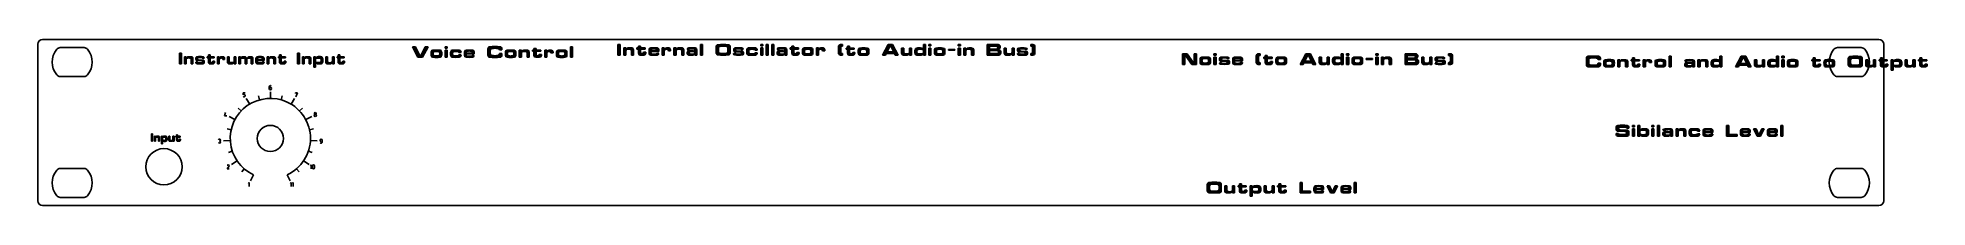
# Model space of a CAD drawing. Header units: millimetres. Extents: x 0 to 494, y 0 to 44.
import ezdxf

# ---------------------------------------------------------------- set-up
doc = ezdxf.new("R2010")
doc.units = ezdxf.units.MM
doc.layers.add('Contour', color=7, linetype='CONTINUOUS')
doc.layers.add('Engraving', color=7, linetype='CONTINUOUS')

msp = doc.modelspace()

# ---------------------------------------------------------------- linework, layer by layer
at = {"layer": 'Contour', "color": 7, "linetype": 'CONTINUOUS'}
for p, q in [((0, 1.27), (0, 42.33)), ((1.27, 43.6), (481.73, 43.6)), ((12.105, 41.45), (5.895, 41.45)), ((477.105, 41.45), (470.895, 41.45)), ((483, 42.33), (483, 1.27)), ((5.895, 33.85), (12.105, 33.85)), ((470.895, 33.85), (477.105, 33.85)), ((12.105, 9.75), (5.895, 9.75)), ((477.105, 9.75), (470.895, 9.75)), ((481.73, 0), (1.27, 0)), ((5.895, 2.15), (12.105, 2.15)), ((470.895, 2.15), (477.105, 2.15))]:
    msp.add_line(p, q, dxfattribs=at)
for centre, radius in [((60.85, 17.622), 3.429), ((33.002, 10.184), 4.762)]:
    msp.add_circle(centre, radius, dxfattribs=at)
for centre, radius, start, end in [((1.27, 42.33), 1.27, 90, 180), ((9, 37.65), 5.24953, 140.06167, 219.93833), ((5.89538, 40.25), 1.2, 90.01816, 140.08379), ((12.10462, 40.25), 1.2, 39.91621, 89.98184), ((9, 37.65), 5.24953, 320.06167, 399.93833), ((474, 37.65), 5.24953, 140.06167, 219.93833), ((470.89538, 40.25), 1.2, 90.01816, 140.08379), ((477.10462, 40.25), 1.2, 39.91621, 89.98184), ((474, 37.65), 5.24953, 320.06167, 399.93833), ((481.73, 42.33), 1.27, 0, 90), ((5.89538, 35.05), 1.2, 219.91621, 269.98184), ((12.10462, 35.05), 1.2, 270.01816, 320.08379), ((470.89538, 35.05), 1.2, 219.91621, 269.98184), ((477.10462, 35.05), 1.2, 270.01816, 320.08379), ((9, 5.95), 5.24953, 140.06167, 219.93833), ((5.89538, 8.55), 1.2, 90.01816, 140.08379), ((12.10462, 8.55), 1.2, 39.91621, 89.98184), ((9, 5.95), 5.24953, 320.06167, 399.93833), ((474, 5.95), 5.24953, 140.06167, 219.93833), ((470.89538, 8.55), 1.2, 90.01816, 140.08379), ((477.10462, 8.55), 1.2, 39.91621, 89.98184), ((474, 5.95), 5.24953, 320.06167, 399.93833), ((1.27, 1.27), 1.27, 180, 270), ((5.89538, 3.35), 1.2, 219.91621, 269.98184), ((12.10462, 3.35), 1.2, 270.01816, 320.08379), ((470.89538, 3.35), 1.2, 219.91621, 269.98184), ((477.10462, 3.35), 1.2, 270.01816, 320.08379), ((481.73, 1.27), 1.27, -90, 0)]:
    msp.add_arc(centre, radius, start, end, dxfattribs=at)
at = {"layer": 'Engraving', "color": 7, "linetype": 'CONTINUOUS'}
for p, q in [((37.62517, 39.951), (37.11342, 39.951)), ((37.11342, 39.951), (37.11342, 37.188)), ((37.24136, 37.24807), (37.24136, 39.89093)), ((37.24136, 39.89093), (37.49723, 39.89093)), ((37.36929, 39.80084), (37.36929, 37.24807)), ((37.49723, 39.89093), (37.49723, 37.24807)), ((37.62517, 37.188), (37.62517, 39.951)), ((68.4778, 39.946), (67.96604, 39.946)), ((67.96604, 39.946), (67.96604, 37.183)), ((68.09398, 37.24307), (68.09398, 39.88593)), ((68.09398, 39.88593), (68.34986, 39.88593)), ((68.22192, 39.79584), (68.22192, 37.24307)), ((68.34986, 39.88593), (68.34986, 37.24307)), ((68.4778, 37.183), (68.4778, 39.946)), ((99.47996, 38.913), (98.03839, 41.676)), ((98.03839, 41.676), (98.78921, 41.676)), ((98.48888, 41.5859), (98.27865, 41.5859)), ((98.27865, 41.5859), (99.60009, 39.0031)), ((99.72022, 39.0932), (98.48888, 41.5859)), ((98.66908, 41.55587), (99.87038, 39.21333)), ((98.78921, 41.676), (99.96048, 39.33346)), ((100.20074, 39.33346), (101.37201, 41.676)), ((100.29084, 39.21333), (101.49214, 41.5859)), ((101.67234, 41.5859), (100.41097, 39.0932)), ((100.5311, 39.0031), (101.85253, 41.55587)), ((102.12283, 41.676), (100.68126, 38.913)), ((101.37201, 41.676), (102.12283, 41.676)), ((101.49214, 41.5859), (101.67234, 41.5859)), ((101.85253, 41.55587), (102.12283, 41.676)), ((103.08365, 40.23443), (102.96352, 40.35457)), ((103.20378, 40.1143), (103.08365, 40.23443)), ((103.47408, 40.08427), (103.20378, 40.1143)), ((103.32391, 40.05424), (103.47408, 40.08427)), ((107.13708, 41.676), (106.59649, 41.676)), ((106.59649, 41.676), (106.59649, 41.31561)), ((106.74665, 41.40571), (106.59649, 41.31561)), ((106.59649, 41.31561), (107.13708, 41.31561)), ((106.59649, 38.913), (106.59649, 40.77502)), ((106.59649, 40.77502), (107.13708, 40.77502)), ((106.71662, 38.97307), (106.71662, 40.71496)), ((106.71662, 40.71496), (107.01695, 40.71496)), ((107.01695, 41.55587), (106.74665, 41.55587)), ((106.74665, 41.55587), (106.74665, 41.40571)), ((106.74665, 41.40571), (107.01695, 41.40571)), ((106.86678, 40.62486), (106.86678, 38.97307)), ((107.01695, 41.40571), (107.01695, 41.55587)), ((107.01695, 40.71496), (107.01695, 38.97307)), ((107.13708, 41.31561), (107.13708, 41.676)), ((107.13708, 40.77502), (107.13708, 38.913)), ((108.15762, 40.2945), (108.15762, 39.33346)), ((108.27775, 39.45359), (108.27775, 40.2044)), ((108.42791, 40.14434), (108.42791, 39.48362)), ((110.74042, 40.17437), (110.19984, 40.17437)), ((110.50016, 40.23443), (110.35, 40.23443)), ((111.76062, 39.42355), (111.76062, 40.2945)), ((111.88075, 40.23443), (111.88075, 39.39352)), ((112.00088, 40.23443), (112.00088, 39.90408)), ((112.00088, 39.90408), (112.12101, 39.99417)), ((112.12101, 39.99417), (112.00088, 39.84401)), ((112.00088, 39.84401), (112.00088, 39.39352)), ((112.12101, 40.26447), (112.12101, 39.99417)), ((112.12101, 39.99417), (113.62264, 39.99417)), ((112.12101, 39.90408), (113.74277, 39.90408)), ((114.16323, 39.81398), (112.12101, 39.81398)), ((112.12101, 39.81398), (112.12101, 39.48362)), ((113.62264, 39.99417), (113.62264, 40.23443)), ((113.74277, 39.90408), (113.74277, 40.32453)), ((113.89293, 39.87404), (113.89293, 40.35457)), ((114.0431, 39.87404), (113.89293, 39.87404)), ((114.0431, 40.2945), (114.0431, 39.87404)), ((114.16323, 40.35457), (114.16323, 39.81398)), ((117.76549, 41.13441), (117.76549, 39.45259)), ((118.09585, 39.63278), (118.09585, 40.95422)), ((118.36614, 39.84301), (118.36614, 40.74399)), ((120.82882, 40.86412), (121.42947, 40.86412)), ((121.42947, 39.87304), (120.82882, 39.87304)), ((120.82882, 39.87304), (120.82882, 39.84301)), ((120.85885, 39.51265), (120.94895, 39.75291)), ((120.94895, 39.75291), (121.09911, 39.75291)), ((121.09911, 39.75291), (121.03904, 39.54268)), ((121.06908, 41.01428), (121.06908, 40.95422)), ((121.06908, 40.95422), (121.21924, 40.95422)), ((121.21924, 40.95422), (121.21924, 41.10438)), ((121.21924, 39.75291), (121.30934, 39.75291)), ((121.30934, 39.75291), (121.30934, 39.42255)), ((121.33937, 40.95422), (121.42947, 40.86412)), ((121.42947, 40.86412), (121.42947, 41.13441)), ((121.42947, 39.45259), (121.42947, 39.87304)), ((122.47965, 40.23343), (122.35952, 40.35357)), ((122.59978, 40.1133), (122.47965, 40.23343)), ((122.87008, 40.08327), (122.59978, 40.1133)), ((122.71991, 40.05324), (122.87008, 40.08327)), ((126.53308, 40.77402), (125.99249, 40.77402)), ((125.99249, 40.77402), (125.99249, 38.912)), ((126.11262, 38.97207), (126.11262, 40.68392)), ((126.11262, 40.68392), (126.41295, 40.68392)), ((126.26278, 40.68392), (126.26278, 38.97207)), ((126.41295, 40.68392), (126.41295, 38.97207)), ((126.41295, 38.97207), (126.41295, 39.60275)), ((126.53308, 40.1133), (126.53308, 40.77402)), ((126.53308, 38.912), (126.53308, 40.05324)), ((128.03471, 40.05324), (128.03471, 38.912)), ((128.15484, 40.17337), (128.15484, 39.0021)), ((128.305, 39.0021), (128.305, 40.26347)), ((128.45516, 40.26347), (128.45516, 39.0021)), ((128.57529, 38.912), (128.57529, 40.2935)), ((129.47549, 40.4737), (129.47549, 40.77402)), ((129.47549, 40.77402), (129.83588, 40.77402)), ((129.83588, 40.4737), (129.47549, 40.4737)), ((129.56559, 40.56379), (129.56559, 40.68392)), ((129.56559, 40.68392), (131.51771, 40.68392)), ((130.25634, 40.56379), (129.56559, 40.56379)), ((129.83588, 40.77402), (129.83588, 41.25454)), ((129.83588, 41.25454), (130.37647, 41.25454)), ((129.83588, 39.39252), (129.83588, 40.4737)), ((129.98604, 39.42255), (129.98604, 41.16445)), ((129.98604, 41.16445), (130.25634, 41.16445)), ((130.13621, 41.16445), (130.13621, 39.51265)), ((130.25634, 41.16445), (130.25634, 40.56379)), ((131.51771, 40.56379), (130.25634, 40.56379)), ((130.25634, 40.56379), (130.25634, 39.54268)), ((130.37647, 41.25454), (130.37647, 40.77402)), ((130.37647, 40.77402), (131.63784, 40.77402)), ((131.63784, 40.4737), (130.37647, 40.4737)), ((130.37647, 40.4737), (130.37647, 39.63278)), ((131.36754, 39.54268), (131.21738, 39.63278)), ((131.21738, 39.63278), (131.75797, 39.63278)), ((131.51771, 40.68392), (131.51771, 40.56379)), ((131.63784, 40.77402), (131.63784, 40.4737)), ((131.75797, 39.63278), (131.75797, 39.39252)), ((133.19908, 40.77302), (132.65849, 40.77302)), ((132.65849, 40.77302), (132.65849, 38.911)), ((132.77862, 38.97107), (132.77862, 40.71296)), ((132.77862, 40.71296), (133.07895, 40.71296)), ((132.92878, 40.71296), (132.92878, 38.97107)), ((133.07895, 40.71296), (133.07895, 38.97107)), ((133.07895, 39.60175), (133.22911, 40.23243)), ((133.07895, 38.97107), (133.07895, 39.60175)), ((133.19908, 40.08227), (133.19908, 40.77302)), ((133.19908, 38.911), (133.19908, 40.05224)), ((134.28025, 40.05224), (134.82084, 40.05224)), ((134.43041, 40.1123), (134.70071, 40.1123)), ((134.55054, 40.1123), (134.82084, 40.05224)), ((134.82084, 40.05224), (134.82084, 40.2925)), ((135.87165, 40.23143), (135.75152, 40.35157)), ((135.99178, 40.1113), (135.87165, 40.23143)), ((136.26208, 40.08127), (135.99178, 40.1113)), ((136.11191, 40.05124), (136.26208, 40.08127)), ((139.92508, 41.673), (139.38449, 41.673)), ((139.38449, 41.673), (139.38449, 38.91)), ((139.50462, 39.0001), (139.50462, 41.5829)), ((139.50462, 41.5829), (139.80495, 41.5829)), ((139.65478, 41.5829), (139.65478, 39.0001)), ((139.80495, 41.5829), (139.80495, 39.0001)), ((139.92508, 38.91), (139.92508, 41.673)), ((152.40114, 42.251), (151.80049, 42.251)), ((151.80049, 42.251), (151.80049, 39.488)), ((151.95065, 39.54807), (151.95065, 42.19093)), ((151.95065, 42.19093), (152.25098, 42.19093)), ((152.10082, 42.10084), (152.10082, 39.54807)), ((152.25098, 42.19093), (152.25098, 39.54807)), ((152.40114, 39.488), (152.40114, 42.251)), ((153.84208, 41.35002), (153.30149, 41.35002)), ((153.30149, 41.35002), (153.30149, 39.488)), ((153.42162, 39.54807), (153.42162, 41.25992)), ((153.42162, 41.25992), (153.72195, 41.25992)), ((153.57178, 41.25992), (153.57178, 39.54807)), ((153.72195, 41.25992), (153.72195, 39.54807)), ((153.72195, 39.54807), (153.72195, 40.17875)), ((153.84208, 40.6893), (153.84208, 41.35002)), ((153.84208, 39.488), (153.84208, 40.62924)), ((155.34371, 40.62924), (155.34371, 39.488)), ((155.46384, 39.5781), (155.34371, 39.488)), ((155.46384, 40.74937), (155.46384, 39.5781)), ((155.614, 39.5781), (155.614, 40.83947)), ((155.76416, 39.5781), (155.614, 39.5781)), ((155.76416, 40.83947), (155.76416, 39.5781)), ((155.88429, 39.488), (155.88429, 40.8695)), ((156.78449, 41.0497), (156.78449, 41.35002)), ((156.78449, 41.35002), (157.14488, 41.35002)), ((157.14488, 41.0497), (156.78449, 41.0497)), ((156.87459, 41.13979), (156.87459, 41.25992)), ((156.87459, 41.25992), (158.82671, 41.25992)), ((157.56534, 41.13979), (156.87459, 41.13979)), ((157.14488, 41.35002), (157.14488, 41.83054)), ((157.14488, 41.83054), (157.68547, 41.83054)), ((157.14488, 39.96852), (157.14488, 41.0497)), ((157.29504, 39.99855), (157.29504, 41.74045)), ((157.29504, 41.74045), (157.56534, 41.74045)), ((157.44521, 41.74045), (157.44521, 40.08865)), ((157.56534, 41.74045), (157.56534, 41.13979)), ((158.82671, 41.13979), (157.56534, 41.13979)), ((157.56534, 41.13979), (157.56534, 40.11868)), ((157.68547, 41.83054), (157.68547, 41.35002)), ((157.68547, 41.35002), (158.94684, 41.35002)), ((158.94684, 41.0497), (157.68547, 41.0497)), ((157.68547, 41.0497), (157.68547, 40.20878)), ((158.67654, 40.11868), (158.52638, 40.20878)), ((158.52638, 40.20878), (159.06697, 40.20878)), ((158.82671, 41.25992), (158.82671, 41.13979)), ((158.82671, 40.11868), (158.97687, 40.11868)), ((158.94684, 41.35002), (158.94684, 41.0497)), ((159.06697, 40.20878), (159.06697, 39.96852)), ((160.08762, 39.99755), (160.08762, 40.8685)), ((160.20775, 40.80843), (160.20775, 39.96752)), ((160.32788, 40.80843), (160.32788, 40.47808)), ((160.32788, 40.47808), (160.44801, 40.56817)), ((160.44801, 40.56817), (160.32788, 40.41801)), ((160.32788, 40.41801), (160.32788, 39.96752)), ((160.44801, 40.83847), (160.44801, 40.56817)), ((160.44801, 40.56817), (161.94964, 40.56817)), ((160.44801, 40.47808), (162.06977, 40.47808)), ((162.49023, 40.38798), (160.44801, 40.38798)), ((160.44801, 40.38798), (160.44801, 40.05762)), ((161.94964, 40.56817), (161.94964, 40.80843)), ((162.21993, 39.87742), (161.97967, 39.93749)), ((161.97967, 39.93749), (162.49023, 39.93749)), ((162.06977, 40.47808), (162.06977, 40.89853)), ((162.06977, 39.87742), (162.3701, 39.87742)), ((162.21993, 40.44804), (162.21993, 40.92857)), ((162.3701, 40.44804), (162.21993, 40.44804)), ((162.3701, 40.8685), (162.3701, 40.44804)), ((162.49023, 40.92857), (162.49023, 40.38798)), ((162.49023, 39.93749), (162.49023, 39.90746)), ((163.93108, 41.34802), (163.39049, 41.34802)), ((163.39049, 41.34802), (163.39049, 39.486)), ((163.51062, 39.54607), (163.51062, 41.28796)), ((163.51062, 41.28796), (163.81095, 41.28796)), ((163.66078, 41.28796), (163.66078, 39.54607)), ((163.81095, 41.28796), (163.81095, 39.54607)), ((163.81095, 40.17675), (163.96111, 40.80743)), ((163.81095, 39.54607), (163.81095, 40.17675)), ((163.93108, 40.65727), (163.93108, 41.34802)), ((163.93108, 39.486), (163.93108, 40.62724)), ((165.01225, 40.62724), (165.55284, 40.62724)), ((165.16241, 40.6873), (165.43271, 40.6873)), ((165.28254, 40.6873), (165.55284, 40.62724)), ((165.55284, 40.62724), (165.55284, 40.8675)), ((166.99408, 41.34702), (166.45349, 41.34702)), ((166.45349, 41.34702), (166.45349, 39.485)), ((166.57362, 39.54507), (166.57362, 41.25692)), ((166.57362, 41.25692), (166.87395, 41.25692)), ((166.72378, 41.25692), (166.72378, 39.54507)), ((166.87395, 41.25692), (166.87395, 39.54507)), ((166.87395, 39.54507), (166.87395, 40.17575)), ((166.99408, 40.6863), (166.99408, 41.34702)), ((166.99408, 39.485), (166.99408, 40.62624)), ((168.49571, 40.62624), (168.49571, 39.485)), ((168.61584, 39.5751), (168.49571, 39.485)), ((168.61584, 40.74637), (168.61584, 39.5751)), ((168.766, 39.5751), (168.766, 40.83647)), ((168.91616, 39.5751), (168.766, 39.5751)), ((168.91616, 40.83647), (168.91616, 39.5751)), ((169.03629, 39.485), (169.03629, 40.8665)), ((169.93649, 40.98663), (170.47708, 40.98663)), ((169.93649, 40.20578), (169.93649, 39.90546)), ((170.02659, 40.02559), (170.02659, 40.17575)), ((170.32691, 41.07673), (170.08665, 41.07673)), ((170.35695, 40.56617), (171.34802, 40.56617)), ((171.43812, 40.50611), (170.47708, 40.50611)), ((170.53714, 40.44604), (171.73845, 40.44604)), ((171.55825, 39.6652), (170.53714, 39.6652)), ((170.53714, 39.60513), (171.34802, 39.60513)), ((170.7774, 41.16683), (171.61832, 41.16683)), ((171.55825, 40.41601), (170.7774, 40.41601)), ((170.7774, 39.72526), (171.55825, 39.72526)), ((171.49818, 39.5751), (171.34802, 39.51503)), ((171.55825, 40.41601), (171.37805, 40.62624)), ((171.58828, 40.50611), (171.43812, 40.50611)), ((171.61832, 39.63516), (171.49818, 39.5751)), ((171.73845, 40.44604), (171.55825, 40.41601)), ((171.91864, 40.8665), (171.91864, 40.08565)), ((172.03877, 40.02559), (171.91864, 40.02559)), ((171.91864, 40.02559), (171.91864, 39.485)), ((172.03877, 40.8665), (172.03877, 39.5751)), ((172.03877, 39.5751), (172.03877, 40.02559)), ((172.1589, 39.5751), (172.1589, 40.8665)), ((172.30907, 39.5751), (172.1589, 39.5751)), ((172.30907, 40.80643), (172.30907, 39.5751)), ((172.45923, 39.485), (172.45923, 40.8665)), ((173.90008, 42.247), (173.35949, 42.247)), ((173.35949, 42.247), (173.35949, 39.484)), ((173.47962, 39.5741), (173.47962, 42.1569)), ((173.47962, 42.1569), (173.77995, 42.1569)), ((173.62978, 39.5741), (173.47962, 39.5741)), ((173.62978, 42.1569), (173.62978, 39.5741)), ((173.77995, 42.1569), (173.77995, 39.5741)), ((173.77995, 39.5741), (173.90008, 39.484)), ((173.90008, 39.484), (173.90008, 42.247)), ((177.62262, 41.61632), (177.50249, 41.67638)), ((177.50249, 41.67638), (177.50249, 40.05462)), ((177.65265, 41.37605), (177.65265, 40.05462)), ((177.80282, 41.31599), (177.80282, 40.08465)), ((178.10314, 40.44504), (177.86288, 40.20478)), ((177.95298, 41.25592), (178.10314, 41.28596)), ((177.95298, 41.25592), (177.95298, 40.44504)), ((178.10314, 41.28596), (178.10314, 40.44504)), ((178.10314, 41.28596), (178.10314, 40.44504)), ((180.56582, 40.44504), (180.56582, 41.28596)), ((180.68595, 40.35495), (180.68595, 41.25592)), ((180.80608, 40.23482), (180.80608, 41.28596)), ((180.95624, 40.20478), (180.95624, 41.28596)), ((181.04634, 40.11468), (181.04634, 41.49618)), ((181.16647, 40.05462), (181.16647, 41.67638)), ((182.60708, 39.90446), (182.06649, 39.90446)), ((182.06649, 39.90446), (182.06649, 39.84439)), ((182.09652, 40.98563), (182.09652, 40.65527)), ((182.48695, 39.81436), (182.15659, 39.81436)), ((182.39685, 40.32491), (183.80838, 40.32491)), ((182.51698, 40.38498), (183.92851, 40.35495)), ((183.80838, 39.72426), (182.84734, 39.72426)), ((182.87737, 41.16583), (183.80838, 41.16583)), ((184.34897, 40.47508), (182.87737, 40.53514)), ((184.16877, 41.01566), (184.04864, 40.98563)), ((184.04864, 40.98563), (184.58923, 40.98563)), ((184.31893, 41.0457), (184.4691, 41.0457)), ((184.64929, 39.84439), (184.64929, 40.14472)), ((185.66962, 40.8655), (185.66962, 39.90446)), ((185.78975, 40.02459), (185.78975, 40.7754)), ((185.93991, 40.71534), (185.93991, 40.05462)), ((188.25242, 40.74537), (187.71184, 40.74537)), ((187.83197, 40.02459), (187.71184, 40.08465)), ((187.71184, 40.08465), (188.25242, 40.08465)), ((188.01216, 40.80543), (187.862, 40.80543)), ((188.13229, 40.02459), (187.98213, 40.02459)), ((189.69308, 42.247), (189.15249, 42.247)), ((189.15249, 42.247), (189.15249, 41.88661)), ((189.30265, 41.97671), (189.15249, 41.88661)), ((189.15249, 41.88661), (189.69308, 41.88661)), ((189.15249, 39.484), (189.15249, 41.34602)), ((189.15249, 41.34602), (189.69308, 41.34602)), ((189.27262, 39.54407), (189.27262, 41.28596)), ((189.27262, 41.28596), (189.57295, 41.28596)), ((189.57295, 42.12687), (189.30265, 42.12687)), ((189.30265, 42.12687), (189.30265, 41.97671)), ((189.30265, 41.97671), (189.57295, 41.97671)), ((189.42278, 41.19586), (189.42278, 39.54407)), ((189.57295, 41.97671), (189.57295, 42.12687)), ((189.57295, 41.28596), (189.57295, 39.54407)), ((189.69308, 41.88661), (189.69308, 42.247)), ((189.69308, 41.34602), (189.69308, 39.484)), ((191.13408, 42.247), (190.59349, 42.247)), ((190.59349, 42.247), (190.59349, 39.484)), ((190.71362, 39.5741), (190.71362, 42.1569)), ((190.71362, 42.1569), (191.01395, 42.1569)), ((190.86378, 39.5741), (190.71362, 39.5741)), ((190.86378, 42.1569), (190.86378, 39.5741)), ((191.01395, 42.1569), (191.01395, 39.5741)), ((191.01395, 39.5741), (191.13408, 39.484)), ((191.13408, 39.484), (191.13408, 42.247)), ((192.57508, 42.247), (192.03449, 42.247)), ((192.03449, 42.247), (192.03449, 39.484)), ((192.15462, 39.5741), (192.15462, 42.1569)), ((192.15462, 42.1569), (192.45495, 42.1569)), ((192.30478, 39.5741), (192.15462, 39.5741)), ((192.30478, 42.1569), (192.30478, 39.5741)), ((192.45495, 42.1569), (192.45495, 39.5741)), ((192.45495, 39.5741), (192.57508, 39.484)), ((192.57508, 39.484), (192.57508, 42.247)), ((193.47549, 40.98563), (194.01608, 40.98563)), ((193.47549, 40.20478), (193.47549, 39.90446)), ((193.56559, 40.02459), (193.56559, 40.17475)), ((193.86591, 41.07573), (193.62565, 41.07573)), ((193.89595, 40.56517), (194.88702, 40.56517)), ((194.97712, 40.50511), (194.01608, 40.50511)), ((194.07614, 40.44504), (195.27745, 40.44504)), ((195.09725, 39.6642), (194.07614, 39.6642)), ((194.07614, 39.60413), (194.88702, 39.60413)), ((194.3164, 41.16583), (195.15732, 41.16583)), ((195.09725, 40.41501), (194.3164, 40.41501)), ((194.3164, 39.72426), (195.09725, 39.72426)), ((195.03718, 39.5741), (194.88702, 39.51403)), ((195.09725, 40.41501), (194.91705, 40.62524)), ((195.12728, 40.50511), (194.97712, 40.50511)), ((195.15732, 39.63416), (195.03718, 39.5741)), ((195.27745, 40.44504), (195.09725, 40.41501)), ((195.45764, 40.8655), (195.45764, 40.08465)), ((195.57777, 40.02459), (195.45764, 40.02459)), ((195.45764, 40.02459), (195.45764, 39.484)), ((195.57777, 40.8655), (195.57777, 39.5741)), ((195.57777, 39.5741), (195.57777, 40.02459)), ((195.6979, 39.5741), (195.6979, 40.8655)), ((195.84807, 39.5741), (195.6979, 39.5741)), ((195.84807, 40.80543), (195.84807, 39.5741)), ((195.99823, 39.484), (195.99823, 40.8655)), ((196.89849, 41.0447), (196.89849, 41.34502)), ((196.89849, 41.34502), (197.25888, 41.34502)), ((197.25888, 41.0447), (196.89849, 41.0447)), ((196.98859, 41.13479), (196.98859, 41.25492)), ((196.98859, 41.25492), (198.94071, 41.25492)), ((197.67934, 41.13479), (196.98859, 41.13479)), ((197.25888, 41.34502), (197.25888, 41.82554)), ((197.25888, 41.82554), (197.79947, 41.82554)), ((197.25888, 39.96352), (197.25888, 41.0447)), ((197.40904, 39.99355), (197.40904, 41.73545)), ((197.40904, 41.73545), (197.67934, 41.73545)), ((197.55921, 41.73545), (197.55921, 40.08365)), ((197.67934, 41.73545), (197.67934, 41.13479)), ((198.94071, 41.13479), (197.67934, 41.13479)), ((197.67934, 41.13479), (197.67934, 40.11368)), ((197.79947, 41.82554), (197.79947, 41.34502)), ((197.79947, 41.34502), (199.06084, 41.34502)), ((199.06084, 41.0447), (197.79947, 41.0447)), ((197.79947, 41.0447), (197.79947, 40.20378)), ((198.79054, 40.11368), (198.64038, 40.20378)), ((198.64038, 40.20378), (199.18097, 40.20378)), ((198.94071, 41.25492), (198.94071, 41.13479)), ((198.94071, 40.11368), (199.09087, 40.11368)), ((199.06084, 41.34502), (199.06084, 41.0447)), ((199.18097, 40.20378), (199.18097, 39.96352)), ((200.23165, 40.80343), (200.11152, 40.92357)), ((200.35178, 40.6833), (200.23165, 40.80343)), ((200.62208, 40.65327), (200.35178, 40.6833)), ((200.47191, 40.62324), (200.62208, 40.65327)), ((204.28508, 41.34402), (203.74449, 41.34402)), ((203.74449, 41.34402), (203.74449, 39.482)), ((203.86462, 39.54207), (203.86462, 41.28396)), ((203.86462, 41.28396), (204.16495, 41.28396)), ((204.01478, 41.28396), (204.01478, 39.54207)), ((204.16495, 41.28396), (204.16495, 39.54207)), ((204.16495, 40.17275), (204.31511, 40.80343)), ((204.16495, 39.54207), (204.16495, 40.17275)), ((204.28508, 40.65327), (204.28508, 41.34402)), ((204.28508, 39.482), (204.28508, 40.62324)), ((205.36625, 40.62324), (205.90684, 40.62324)), ((205.51641, 40.6833), (205.78671, 40.6833)), ((205.63654, 40.6833), (205.90684, 40.62324)), ((205.90684, 40.62324), (205.90684, 40.8635)), ((209.50949, 40.02159), (209.50949, 41.70341)), ((209.65965, 40.11168), (209.65965, 41.55325)), ((209.80982, 41.49318), (209.80982, 40.17175)), ((209.95998, 41.34302), (209.95998, 40.29188)), ((210.05008, 42.244), (210.59066, 42.244)), ((210.05008, 42.09384), (210.50057, 42.12387)), ((210.47053, 39.60113), (210.05008, 39.63116)), ((210.11014, 41.34302), (210.11014, 40.38198)), ((210.38043, 39.69123), (210.47053, 39.60113)), ((210.47053, 39.78133), (210.47053, 39.60113)), ((210.47053, 39.60113), (210.59066, 39.481)), ((210.50057, 42.12387), (210.50057, 41.91364)), ((210.59066, 42.244), (210.59066, 41.82354)), ((210.59066, 39.90146), (210.59066, 39.481)), ((211.49149, 41.0417), (211.49149, 41.34202)), ((211.49149, 41.34202), (211.85188, 41.34202)), ((211.85188, 41.0417), (211.49149, 41.0417)), ((211.58159, 41.13179), (211.58159, 41.25192)), ((211.58159, 41.25192), (213.53371, 41.25192)), ((212.27234, 41.13179), (211.58159, 41.13179)), ((211.85188, 41.34202), (211.85188, 41.82254)), ((211.85188, 41.82254), (212.39247, 41.82254)), ((211.85188, 39.96052), (211.85188, 41.0417)), ((212.00204, 39.99055), (212.00204, 41.73245)), ((212.00204, 41.73245), (212.27234, 41.73245)), ((212.15221, 41.73245), (212.15221, 40.08065)), ((212.27234, 41.73245), (212.27234, 41.13179)), ((213.53371, 41.13179), (212.27234, 41.13179)), ((212.27234, 41.13179), (212.27234, 40.11068)), ((212.39247, 41.82254), (212.39247, 41.34202)), ((212.39247, 41.34202), (213.65384, 41.34202)), ((213.65384, 41.0417), (212.39247, 41.0417)), ((212.39247, 41.0417), (212.39247, 40.20078)), ((213.38354, 40.11068), (213.23338, 40.20078)), ((213.23338, 40.20078), (213.77397, 40.20078)), ((213.53371, 41.25192), (213.53371, 41.13179)), ((213.53371, 40.11068), (213.68387, 40.11068)), ((213.65384, 41.34202), (213.65384, 41.0417)), ((213.77397, 40.20078), (213.77397, 39.96052)), ((214.82465, 40.80043), (214.70452, 40.92057)), ((214.94478, 40.6803), (214.82465, 40.80043)), ((215.21508, 40.65027), (214.94478, 40.6803)), ((215.06491, 40.62024), (215.21508, 40.65027)), ((221.03949, 39.479), (222.48105, 42.242)), ((222.60118, 42.12187), (221.24972, 39.53907)), ((222.75135, 42.0618), (221.45995, 39.5691)), ((221.45995, 39.5691), (221.67017, 39.59913)), ((221.67017, 39.59913), (221.9705, 40.22982)), ((222.00053, 39.89946), (221.7903, 39.479)), ((222.00053, 40.10968), (221.94047, 39.98955)), ((221.94047, 39.98955), (224.22295, 39.98955)), ((221.9705, 40.22982), (224.13285, 40.22982)), ((224.19291, 40.10968), (222.00053, 40.10968)), ((224.16288, 39.89946), (222.00053, 39.89946)), ((222.03057, 40.31991), (222.84145, 41.94167)), ((222.21076, 40.31991), (222.03057, 40.31991)), ((222.21076, 40.31991), (222.96158, 41.82154)), ((223.95265, 40.31991), (222.21076, 40.31991)), ((222.48105, 42.242), (223.68236, 42.242)), ((223.56223, 42.12187), (222.60118, 42.12187)), ((223.41207, 42.0618), (222.75135, 42.0618)), ((222.84145, 41.94167), (223.29193, 41.94167)), ((222.96158, 41.82154), (223.20184, 41.82154)), ((223.20184, 41.82154), (223.95265, 40.31991)), ((223.29193, 41.94167), (224.52327, 39.62916)), ((224.70347, 39.62916), (223.41207, 42.0618)), ((224.9137, 39.53907), (223.56223, 42.12187)), ((223.68236, 42.242), (225.12392, 39.479)), ((224.13285, 40.22982), (224.19291, 40.10968)), ((224.37311, 39.479), (224.16288, 39.89946)), ((224.22295, 39.98955), (224.46321, 39.53907)), ((224.52327, 39.62916), (224.70347, 39.62916)), ((226.56508, 41.34002), (226.02449, 41.34002)), ((226.02449, 41.34002), (226.02449, 39.95852)), ((226.14462, 39.95852), (226.14462, 41.27996)), ((226.14462, 41.27996), (226.29478, 41.27996)), ((226.29478, 41.27996), (226.29478, 40.01859)), ((226.44495, 41.27996), (226.56508, 41.34002)), ((226.44495, 40.07865), (226.44495, 41.27996)), ((226.56508, 40.19878), (226.56508, 41.34002)), ((228.60729, 41.34002), (228.06671, 41.34002)), ((228.06671, 41.34002), (228.06671, 40.19878)), ((228.06671, 40.16875), (228.06671, 39.478)), ((228.48716, 41.24992), (228.21687, 41.24992)), ((228.21687, 41.24992), (228.21687, 39.5681)), ((228.21687, 39.5681), (228.21687, 40.52914)), ((228.36703, 41.21989), (228.36703, 39.5681)), ((228.36703, 39.5681), (228.48716, 39.5681)), ((228.48716, 39.5681), (228.48716, 41.24992)), ((228.60729, 39.478), (228.60729, 41.34002)), ((231.7299, 40.16775), (231.75993, 40.13772)), ((231.75993, 40.88853), (231.75993, 42.24)), ((231.75993, 42.24), (232.27049, 42.24)), ((231.75993, 39.477), (231.75993, 40.13772)), ((232.12033, 42.1499), (231.88007, 42.1499)), ((231.88007, 42.1499), (231.88007, 39.53707)), ((231.88007, 39.53707), (231.88007, 40.43804)), ((232.0002, 42.11987), (232.0002, 39.53707)), ((232.12033, 39.53707), (232.12033, 42.1499)), ((232.27049, 42.24), (232.27049, 39.477)), ((233.71108, 42.24), (233.17049, 42.24)), ((233.17049, 42.24), (233.17049, 41.87961)), ((233.32065, 41.96971), (233.17049, 41.87961)), ((233.17049, 41.87961), (233.71108, 41.87961)), ((233.17049, 39.477), (233.17049, 41.33902)), ((233.17049, 41.33902), (233.71108, 41.33902)), ((233.29062, 39.53707), (233.29062, 41.27896)), ((233.29062, 41.27896), (233.59095, 41.27896)), ((233.59095, 42.11987), (233.32065, 42.11987)), ((233.32065, 42.11987), (233.32065, 41.96971)), ((233.32065, 41.96971), (233.59095, 41.96971)), ((233.44078, 41.18886), (233.44078, 39.53707)), ((233.59095, 41.96971), (233.59095, 42.11987)), ((233.59095, 41.27896), (233.59095, 39.53707)), ((233.71108, 41.87961), (233.71108, 42.24)), ((233.71108, 41.33902), (233.71108, 39.477)), ((234.76165, 40.79843), (234.64152, 40.91857)), ((234.88178, 40.6783), (234.76165, 40.79843)), ((235.15208, 40.64827), (234.88178, 40.6783)), ((235.00191, 40.61824), (235.15208, 40.64827)), ((239.95632, 40.97863), (238.27449, 40.97863)), ((238.27449, 40.97863), (238.27449, 40.73837)), ((238.27449, 40.73837), (239.95632, 40.73837)), ((238.30452, 40.8585), (239.89625, 40.8585)), ((239.89625, 40.8585), (239.95632, 40.97863)), ((239.95632, 40.73837), (239.95632, 40.97863)), ((241.39708, 42.24), (240.85649, 42.24)), ((240.85649, 42.24), (240.85649, 41.87961)), ((241.00665, 41.96971), (240.85649, 41.87961)), ((240.85649, 41.87961), (241.39708, 41.87961)), ((240.85649, 39.477), (240.85649, 41.33902)), ((240.85649, 41.33902), (241.39708, 41.33902)), ((240.97662, 39.53707), (240.97662, 41.27896)), ((240.97662, 41.27896), (241.27695, 41.27896)), ((241.27695, 42.11987), (241.00665, 42.11987)), ((241.00665, 42.11987), (241.00665, 41.96971)), ((241.00665, 41.96971), (241.27695, 41.96971)), ((241.12678, 41.18886), (241.12678, 39.53707)), ((241.27695, 41.96971), (241.27695, 42.11987)), ((241.27695, 41.27896), (241.27695, 39.53707)), ((241.39708, 41.87961), (241.39708, 42.24)), ((241.39708, 41.33902), (241.39708, 39.477)), ((242.83808, 41.33902), (242.29749, 41.33902)), ((242.29749, 41.33902), (242.29749, 39.477)), ((242.41762, 39.53707), (242.41762, 41.24892)), ((242.41762, 41.24892), (242.71795, 41.24892)), ((242.56778, 41.24892), (242.56778, 39.53707)), ((242.71795, 41.24892), (242.71795, 39.53707)), ((242.71795, 39.53707), (242.71795, 40.16775)), ((242.83808, 40.6783), (242.83808, 41.33902)), ((242.83808, 39.477), (242.83808, 40.61824)), ((244.33971, 40.61824), (244.33971, 39.477)), ((244.45984, 39.5671), (244.33971, 39.477)), ((244.45984, 40.73837), (244.45984, 39.5671)), ((244.61, 39.5671), (244.61, 40.82847)), ((244.76016, 39.5671), (244.61, 39.5671)), ((244.76016, 40.82847), (244.76016, 39.5671)), ((244.88029, 39.477), (244.88029, 40.8585)), ((248.60262, 42.1499), (248.45246, 42.24)), ((248.45246, 42.24), (251.27552, 42.24)), ((248.45246, 39.477), (248.45246, 42.24)), ((248.60262, 39.5671), (248.60262, 42.1499)), ((251.27552, 39.5671), (248.60262, 39.5671)), ((248.75278, 39.68723), (248.75278, 42.1499)), ((248.75278, 42.1499), (251.12536, 42.1499)), ((251.21546, 39.68723), (248.75278, 39.68723)), ((248.90295, 41.93967), (248.78282, 42.02977)), ((248.78282, 42.02977), (251.12536, 42.02977)), ((249.05311, 41.81954), (248.90295, 41.93967)), ((248.90295, 41.93967), (250.94516, 41.93967)), ((248.90295, 39.77733), (248.90295, 41.93967)), ((251.06529, 39.77733), (248.90295, 39.77733)), ((249.05311, 41.06873), (249.05311, 41.81954)), ((249.05311, 41.81954), (250.82503, 41.81954)), ((249.05311, 41.06873), (249.05311, 41.81954)), ((249.05311, 40.70834), (249.05311, 41.06873)), ((250.82503, 41.06873), (249.05311, 41.06873)), ((249.05311, 40.70834), (250.9752, 40.70834)), ((249.05311, 39.89746), (249.05311, 40.70834)), ((250.9752, 39.89746), (249.05311, 39.89746)), ((250.8851, 40.9486), (249.11317, 40.9486)), ((249.11317, 40.9486), (249.11317, 40.79843)), ((249.11317, 40.79843), (251.03526, 40.79843)), ((251.81611, 41.69941), (251.81611, 41.54925)), ((253.40708, 41.33902), (252.86649, 41.33902)), ((252.86649, 41.33902), (252.86649, 39.95752)), ((252.98662, 39.95752), (252.98662, 41.27896)), ((252.98662, 41.27896), (253.13678, 41.27896)), ((253.13678, 41.27896), (253.13678, 40.01759)), ((253.28695, 41.27896), (253.40708, 41.33902)), ((253.28695, 40.07765), (253.28695, 41.27896)), ((253.40708, 40.19778), (253.40708, 41.33902)), ((255.44929, 41.33902), (254.90871, 41.33902)), ((254.90871, 41.33902), (254.90871, 40.19778)), ((254.90871, 40.16775), (254.90871, 39.477)), ((255.32916, 41.24892), (255.05887, 41.24892)), ((255.05887, 41.24892), (255.05887, 39.5671)), ((255.05887, 39.5671), (255.05887, 40.52814)), ((255.20903, 41.21889), (255.20903, 39.5671)), ((255.20903, 39.5671), (255.32916, 39.5671)), ((255.32916, 39.5671), (255.32916, 41.24892)), ((255.44929, 39.477), (255.44929, 41.33902)), ((256.89008, 39.89646), (256.34949, 39.89646)), ((256.34949, 39.89646), (256.34949, 39.83639)), ((256.37952, 40.97763), (256.37952, 40.64727)), ((256.76995, 39.80636), (256.43959, 39.80636)), ((256.67985, 40.31691), (258.09138, 40.31691)), ((256.79998, 40.37698), (258.21151, 40.34695)), ((258.09138, 39.71626), (257.13034, 39.71626)), ((257.16037, 41.15783), (258.09138, 41.15783)), ((258.63197, 40.46708), (257.16037, 40.52714)), ((258.45177, 41.00766), (258.33164, 40.97763)), ((258.33164, 40.97763), (258.87223, 40.97763)), ((258.60193, 41.0377), (258.7521, 41.0377)), ((258.93229, 39.83639), (258.93229, 40.13672)), ((260.37308, 42.238), (259.83249, 42.238)), ((259.83249, 42.238), (259.83249, 41.81754)), ((259.83249, 39.89546), (259.83249, 39.475)), ((259.95262, 39.59513), (259.83249, 39.475)), ((260.37308, 42.11787), (259.92259, 42.11787)), ((259.92259, 42.11787), (259.92259, 41.90764)), ((259.95262, 39.77533), (259.95262, 39.59513)), ((260.04272, 39.68523), (259.95262, 39.59513)), ((259.95262, 39.59513), (260.37308, 39.62516)), ((260.31301, 41.33702), (260.31301, 40.37598)), ((260.49321, 41.33702), (260.49321, 40.28588)), ((260.64337, 41.48718), (260.64337, 40.22582)), ((260.79353, 40.10568), (260.79353, 41.54725)), ((260.91366, 40.01559), (260.91366, 41.69741)), ((300.75683, 39.817), (299.52549, 39.817)), ((299.52549, 39.817), (299.52549, 37.054)), ((300.66673, 39.66684), (299.67565, 39.66684)), ((299.67565, 39.66684), (299.67565, 37.1441)), ((299.82582, 39.6368), (299.82582, 37.1441)), ((302.28849, 37.17413), (300.5466, 39.57674)), ((300.5466, 39.57674), (302.28849, 37.17413)), ((302.31852, 37.32429), (300.66673, 39.66684)), ((302.37859, 37.47446), (300.75683, 39.817)), ((303.18947, 39.817), (302.58882, 39.817)), ((302.58882, 39.817), (302.58882, 37.47446)), ((303.0393, 39.7269), (302.73898, 39.7269)), ((302.73898, 39.7269), (302.73898, 37.32429)), ((302.88914, 37.17413), (302.88914, 39.66684)), ((302.88914, 39.66684), (302.88914, 37.17413)), ((303.0393, 37.17413), (303.0393, 39.7269)), ((303.18947, 37.054), (303.18947, 39.817)), ((308.29308, 39.817), (307.75249, 39.817)), ((307.75249, 39.817), (307.75249, 39.45661)), ((308.17295, 39.69687), (307.90265, 39.69687)), ((307.90265, 39.69687), (307.90265, 39.54671)), ((308.17295, 39.54671), (308.17295, 39.69687)), ((308.29308, 39.45661), (308.29308, 39.817)), ((319.34208, 39.816), (319.88266, 39.816)), ((319.34208, 39.66584), (319.79257, 39.69587)), ((319.79257, 39.69587), (319.79257, 39.48564)), ((319.88266, 39.816), (319.88266, 39.39554)), ((330.33149, 37.051), (331.77305, 39.814)), ((331.89318, 39.69387), (330.54172, 37.11107)), ((332.04335, 39.6338), (330.75195, 37.1411)), ((331.77305, 39.814), (332.97436, 39.814)), ((332.85423, 39.69387), (331.89318, 39.69387)), ((332.70407, 39.6338), (332.04335, 39.6338)), ((333.99547, 37.20116), (332.70407, 39.6338)), ((334.2057, 37.11107), (332.85423, 39.69387)), ((332.97436, 39.814), (334.41592, 37.051)), ((341.05193, 38.46053), (341.05193, 39.812)), ((341.05193, 39.812), (341.56249, 39.812)), ((341.41233, 39.7219), (341.17207, 39.7219)), ((341.17207, 39.7219), (341.17207, 37.10907)), ((341.2922, 39.69187), (341.2922, 37.10907)), ((341.41233, 37.10907), (341.41233, 39.7219)), ((341.56249, 39.812), (341.56249, 37.049)), ((343.00308, 39.812), (342.46249, 39.812)), ((342.46249, 39.812), (342.46249, 39.45161)), ((342.88295, 39.69187), (342.61265, 39.69187)), ((342.61265, 39.69187), (342.61265, 39.54171)), ((342.88295, 39.54171), (342.88295, 39.69187)), ((343.00308, 39.45161), (343.00308, 39.812)), ((350.68908, 39.812), (350.14849, 39.812)), ((350.14849, 39.812), (350.14849, 39.45161)), ((350.56895, 39.69187), (350.29865, 39.69187)), ((350.29865, 39.69187), (350.29865, 39.54171)), ((350.56895, 39.54171), (350.56895, 39.69187)), ((350.68908, 39.45161), (350.68908, 39.812)), ((357.89462, 39.7219), (357.74446, 39.812)), ((357.74446, 39.812), (360.56752, 39.812)), ((357.74446, 37.049), (357.74446, 39.812)), ((357.89462, 37.1391), (357.89462, 39.7219)), ((358.04478, 37.25923), (358.04478, 39.7219)), ((358.04478, 39.7219), (360.41736, 39.7219)), ((358.19495, 39.51167), (358.07482, 39.60177)), ((358.07482, 39.60177), (360.41736, 39.60177)), ((369.66508, 39.811), (369.12449, 39.811)), ((369.12449, 39.811), (369.12449, 39.39054)), ((369.66508, 39.69087), (369.21459, 39.69087)), ((369.21459, 39.69087), (369.21459, 39.48064)), ((37.11342, 37.188), (37.62517, 37.188)), ((37.36929, 37.24807), (37.24136, 37.24807)), ((37.49723, 37.24807), (37.59958, 37.188)), ((38.85285, 39.05002), (38.39227, 39.05002)), ((38.39227, 39.05002), (38.39227, 37.188)), ((38.39227, 37.188), (38.85285, 37.188)), ((38.49462, 37.24807), (38.49462, 38.95992)), ((38.49462, 38.95992), (38.7505, 38.95992)), ((38.62256, 37.24807), (38.49462, 37.24807)), ((38.62256, 38.95992), (38.62256, 37.24807)), ((38.7505, 38.95992), (38.7505, 37.24807)), ((38.7505, 37.87875), (38.77749, 38.07906)), ((38.7505, 37.24807), (38.7505, 37.87875)), ((38.77749, 38.07906), (38.81648, 38.27662)), ((38.81648, 38.27662), (38.86727, 38.47046)), ((38.85285, 38.3893), (38.85285, 39.05002)), ((38.86078, 38.50085), (38.85285, 38.3893)), ((38.85285, 38.32924), (38.86171, 38.41137)), ((38.85285, 37.188), (38.85285, 38.32924)), ((38.88465, 38.60923), (38.86078, 38.50085)), ((38.86171, 38.41137), (38.88473, 38.48963)), ((38.86727, 38.47046), (38.92961, 38.6596)), ((38.92378, 38.71131), (38.88465, 38.60923)), ((38.88473, 38.48963), (38.92093, 38.56069)), ((38.92093, 38.56069), (38.96878, 38.62152)), ((38.97703, 38.80417), (38.92378, 38.71131)), ((38.92961, 38.6596), (38.99808, 38.74988)), ((38.96878, 38.62152), (39.02623, 38.66955)), ((39.04288, 38.88514), (38.97703, 38.80417)), ((38.99808, 38.74988), (39.07791, 38.82624)), ((39.02623, 38.66955), (39.09085, 38.70274)), ((39.12251, 38.77429), (39.03196, 38.71966)), ((39.03196, 38.71966), (39.13751, 38.76016)), ((39.11944, 38.95189), (39.04288, 38.88514)), ((39.07791, 38.82624), (39.16705, 38.88673)), ((39.09085, 38.70274), (39.1599, 38.71966)), ((39.2045, 39.00251), (39.11944, 38.95189)), ((39.21732, 38.8178), (39.12251, 38.77429)), ((39.13751, 38.76016), (39.24583, 38.78883)), ((39.1599, 38.71966), (39.38146, 38.73879)), ((39.16705, 38.88673), (39.26326, 38.92983)), ((39.29562, 39.03554), (39.2045, 39.00251)), ((39.31542, 38.84976), (39.21732, 38.8178)), ((39.24583, 38.78883), (39.35597, 38.80541)), ((39.26326, 38.92983), (39.36408, 38.95444)), ((39.39019, 39.05002), (39.29562, 39.03554)), ((39.41578, 38.86983), (39.31542, 38.84976)), ((39.35597, 38.80541), (39.46696, 38.80976)), ((39.36408, 38.95444), (39.46696, 38.95992)), ((39.38146, 38.73879), (39.60362, 38.73879)), ((39.66308, 39.06011), (39.39019, 39.05002)), ((39.63739, 38.88622), (39.41578, 38.86983)), ((39.46696, 38.95992), (39.7057, 38.97169)), ((39.46696, 38.80976), (39.72314, 38.80184)), ((39.60362, 38.73879), (39.82518, 38.71966)), ((39.85945, 38.88622), (39.63739, 38.88622)), ((39.93611, 39.06011), (39.66308, 39.06011)), ((39.7057, 38.97169), (39.94466, 38.97169)), ((39.72314, 38.80184), (39.97871, 38.77973)), ((39.82518, 38.71966), (39.89423, 38.70274)), ((40.08106, 38.86983), (39.85945, 38.88622)), ((39.89423, 38.70274), (39.95886, 38.66955)), ((40.209, 39.05002), (39.93611, 39.06011)), ((39.94466, 38.97169), (40.18341, 38.95992)), ((39.95886, 38.66955), (40.01631, 38.62152)), ((39.97871, 38.77973), (40.04558, 38.76034)), ((40.01631, 38.62152), (40.06416, 38.56069)), ((40.04558, 38.76034), (40.10672, 38.72311)), ((40.06416, 38.56069), (40.10036, 38.48963)), ((40.1489, 38.8472), (40.08106, 38.86983)), ((40.10036, 38.48963), (40.12338, 38.41137)), ((40.10672, 38.72311), (40.15873, 38.67012)), ((40.12338, 38.41137), (40.13224, 38.32924)), ((40.13224, 38.32924), (40.13224, 37.188)), ((40.23459, 37.2781), (40.13224, 37.188)), ((40.13224, 37.188), (40.59282, 37.188)), ((40.21145, 38.80896), (40.1489, 38.8472)), ((40.15873, 38.67012), (40.19873, 38.60431)), ((40.18341, 38.95992), (40.2624, 38.92695)), ((40.19873, 38.60431), (40.2245, 38.52934)), ((40.28548, 39.03651), (40.209, 39.05002)), ((40.26612, 38.75667), (40.21145, 38.80896)), ((40.2245, 38.52934), (40.23459, 38.44937)), ((40.23459, 38.44937), (40.23459, 37.2781)), ((40.2624, 38.92695), (40.33388, 38.87552)), ((40.31067, 38.6925), (40.26612, 38.75667)), ((40.35839, 39.00621), (40.28548, 39.03651)), ((40.34325, 38.61909), (40.31067, 38.6925)), ((40.33388, 38.87552), (40.39476, 38.80787)), ((40.36253, 38.53947), (40.34325, 38.61909)), ((40.42508, 38.96022), (40.35839, 39.00621)), ((40.36253, 37.2781), (40.36253, 38.53947)), ((40.49047, 37.2781), (40.36253, 37.2781)), ((40.39476, 38.80787), (40.44242, 38.72691)), ((40.48311, 38.90021), (40.42508, 38.96022)), ((40.44242, 38.72691), (40.47478, 38.63613)), ((40.47478, 38.63613), (40.49047, 38.53947)), ((40.53039, 38.82837), (40.48311, 38.90021)), ((40.49047, 38.53947), (40.49047, 37.2781)), ((40.5652, 38.7473), (40.53039, 38.82837)), ((40.58626, 38.65995), (40.5652, 38.7473)), ((40.59282, 38.5695), (40.58626, 38.65995)), ((40.59282, 37.188), (40.59282, 38.5695)), ((41.82036, 37.60846), (41.35978, 37.60846)), ((41.35978, 37.60846), (41.35978, 37.54839)), ((41.35978, 37.54839), (41.36761, 37.46725)), ((41.36761, 37.46725), (41.3923, 37.3909)), ((41.3879, 38.76343), (41.38537, 38.68963)), ((41.38537, 38.68963), (41.38537, 38.35927)), ((41.38537, 38.35927), (41.38831, 38.2883)), ((41.40397, 38.83484), (41.3879, 38.76343)), ((41.38831, 38.2883), (41.40495, 38.21998)), ((41.3923, 37.3909), (41.43232, 37.32409)), ((41.43284, 38.90047), (41.40397, 38.83484)), ((41.40495, 38.21998), (41.4344, 38.15791)), ((41.43232, 37.32409), (41.48517, 37.27099)), ((41.47312, 38.95721), (41.43284, 38.90047)), ((41.4344, 38.15791), (41.47512, 38.10533)), ((41.71801, 37.51836), (41.43655, 37.51836)), ((41.43655, 37.51836), (41.45744, 37.44482)), ((41.45744, 37.44482), (41.49379, 37.38011)), ((41.52292, 39.00236), (41.47312, 38.95721)), ((41.47512, 38.10533), (41.52497, 38.06502)), ((41.48772, 38.7497), (41.47609, 38.61979)), ((41.47609, 38.61979), (41.47609, 38.48917)), ((41.47609, 38.48917), (41.48772, 38.35927)), ((41.48517, 37.27099), (41.54758, 37.23489)), ((41.5026, 38.82087), (41.48772, 38.7497)), ((41.48772, 38.35927), (41.50233, 38.2879)), ((41.49379, 37.38011), (41.54315, 37.32862)), ((41.50233, 38.2879), (41.53102, 38.22268)), ((41.53324, 38.88472), (41.5026, 38.82087)), ((41.57986, 39.0338), (41.52292, 39.00236)), ((41.52497, 38.06502), (41.58134, 38.03909)), ((41.53102, 38.22268), (41.57214, 38.16737)), ((41.57739, 38.93653), (41.53324, 38.88472)), ((41.54315, 37.32862), (41.60217, 37.29382)), ((41.54758, 37.23489), (41.61566, 37.21803)), ((41.57214, 38.16737), (41.62332, 38.12518)), ((41.63179, 38.9725), (41.57739, 38.93653)), ((41.5788, 38.62989), (41.59007, 38.71966)), ((41.5788, 38.53914), (41.5788, 38.62989)), ((41.59007, 38.44937), (41.5788, 38.53914)), ((41.64125, 39.05002), (41.57986, 39.0338)), ((41.58134, 38.03909), (41.64125, 38.02891)), ((41.59007, 38.71966), (41.60909, 38.78515)), ((41.61421, 38.36019), (41.59007, 38.44937)), ((41.59007, 37.45829), (41.60889, 37.41248)), ((41.60217, 37.29382), (41.66684, 37.2781)), ((41.60889, 37.41248), (41.63833, 37.37517)), ((41.60909, 38.78515), (41.64018, 38.84394)), ((41.654, 38.27912), (41.61421, 38.36019)), ((41.61566, 37.21803), (42.03765, 37.19462)), ((41.62332, 38.12518), (41.68159, 38.09853)), ((41.69243, 38.98996), (41.63179, 38.9725)), ((41.63833, 37.37517), (41.67581, 37.34965)), ((41.64018, 38.84394), (41.68175, 38.893)), ((42.03766, 39.07201), (41.64125, 39.05002)), ((41.64125, 38.02891), (42.84388, 38.02891)), ((41.70763, 38.20988), (41.654, 38.27912)), ((41.66684, 37.2781), (42.05675, 37.25105)), ((41.67581, 37.34965), (41.71801, 37.33816)), ((41.68159, 38.09853), (41.7436, 38.08898)), ((41.68175, 38.893), (41.73165, 38.92983)), ((41.68262, 38.57782), (41.69456, 38.66822)), ((41.68884, 38.48664), (41.68262, 38.57782)), ((41.71286, 38.39962), (41.68884, 38.48664)), ((41.99888, 39.02173), (41.69243, 38.98996)), ((41.69456, 38.66822), (41.72399, 38.75293)), ((41.77261, 38.15568), (41.70763, 38.20988)), ((41.7534, 38.32148), (41.71286, 38.39962)), ((41.72713, 37.4733), (41.71801, 37.51836)), ((41.71801, 37.33816), (42.06937, 37.31115)), ((41.72399, 38.75293), (41.76933, 38.82734)), ((41.74944, 37.43512), (41.72713, 37.4733)), ((41.73165, 38.92983), (41.78734, 38.95252)), ((41.7436, 38.08898), (42.94623, 38.05895)), ((41.78198, 37.40892), (41.74944, 37.43512)), ((41.80824, 38.25648), (41.7534, 38.32148)), ((41.76933, 38.82734), (41.8281, 38.88741)), ((41.84595, 38.11901), (41.77261, 38.15568)), ((41.82036, 37.39823), (41.78198, 37.40892)), ((41.78734, 38.95252), (41.84595, 38.95992)), ((41.79891, 38.55448), (41.80734, 38.63296)), ((41.80734, 38.47601), (41.79891, 38.55448)), ((41.80734, 38.63296), (41.83212, 38.70652)), ((41.83212, 38.40245), (41.80734, 38.47601)), ((41.8744, 38.20813), (41.80824, 38.25648)), ((41.84248, 37.54976), (41.82036, 37.60846)), ((42.38309, 37.37281), (41.82036, 37.39823)), ((41.8281, 38.88741), (41.89713, 38.92989)), ((41.83212, 38.70652), (41.87168, 38.77056)), ((41.87168, 38.33841), (41.83212, 38.40245)), ((41.87651, 37.49953), (41.84248, 37.54976)), ((41.84595, 38.95992), (42.17229, 38.97955)), ((42.27256, 38.11951), (41.84595, 38.11901)), ((41.87168, 38.77056), (41.92355, 38.82105)), ((41.92355, 38.28791), (41.87168, 38.33841)), ((41.9483, 38.17908), (41.8744, 38.20813)), ((41.92025, 37.46102), (41.87651, 37.49953)), ((41.89713, 38.92989), (42.17875, 38.9419)), ((41.97087, 37.43674), (41.92025, 37.46102)), ((41.92355, 38.82105), (41.98448, 38.85485)), ((41.98448, 38.25412), (41.92355, 38.28791)), ((42.28144, 38.18712), (41.9483, 38.17908)), ((42.02507, 37.42826), (41.97087, 37.43674)), ((41.98448, 38.85485), (42.05065, 38.86983)), ((42.05065, 38.23914), (41.98448, 38.25412)), ((42.30623, 39.03763), (41.99888, 39.02173)), ((42.84388, 37.42826), (42.02507, 37.42826)), ((42.03765, 37.19462), (42.46006, 37.18682)), ((42.43447, 39.07934), (42.03766, 39.07201)), ((42.05065, 38.86983), (42.84388, 38.86983)), ((43.30446, 38.17908), (42.05065, 38.23914)), ((42.05675, 37.25105), (42.44727, 37.24204)), ((42.06937, 37.31115), (42.42127, 37.29713)), ((42.17229, 38.97955), (42.49905, 38.98109)), ((42.17875, 38.9419), (42.46056, 38.94089)), ((42.69909, 38.1095), (42.27256, 38.11951)), ((42.61459, 38.17979), (42.28144, 38.18712)), ((42.61388, 39.03763), (42.30623, 39.03763)), ((42.94623, 37.3682), (42.38309, 37.37281)), ((42.42127, 37.29713), (42.77338, 37.29613)), ((42.83128, 39.07201), (42.43447, 39.07934)), ((42.44727, 37.24204), (42.83778, 37.25105)), ((42.46006, 37.18682), (42.88247, 37.19462)), ((42.46056, 38.94089), (42.74212, 38.92687)), ((42.49905, 38.98109), (42.8255, 38.96452)), ((42.92124, 39.02173), (42.61388, 39.03763)), ((42.94724, 38.15707), (42.61459, 38.17979)), ((43.12534, 38.08898), (42.69909, 38.1095)), ((42.74212, 38.92687), (43.02299, 38.89986)), ((42.77338, 37.29613), (43.12534, 37.30813)), ((42.8255, 38.96452), (43.15093, 38.92989)), ((43.22769, 39.05002), (42.83128, 39.07201)), ((42.83778, 37.25105), (43.22769, 37.2781)), ((42.84388, 38.86983), (42.89808, 38.86135)), ((42.84388, 38.02891), (42.90891, 38.01716)), ((42.90891, 37.44002), (42.84388, 37.42826)), ((42.88247, 37.19462), (43.30446, 37.21803)), ((42.89808, 38.86135), (42.94869, 38.83707)), ((42.90891, 38.01716), (42.96925, 37.98632)), ((42.96925, 37.47085), (42.90891, 37.44002)), ((43.22769, 38.98996), (42.92124, 39.02173)), ((42.94623, 38.05895), (43.0154, 38.04726)), ((43.0154, 37.37988), (42.94623, 37.3682)), ((43.27887, 38.11901), (42.94724, 38.15707)), ((42.94869, 38.83707), (42.99244, 38.79856)), ((42.96925, 37.98632), (43.02089, 37.93846)), ((43.02089, 37.51872), (42.96925, 37.47085)), ((42.99244, 38.79856), (43.02647, 38.74833)), ((43.0154, 38.04726), (43.08027, 38.01677)), ((43.08027, 37.41037), (43.0154, 37.37988)), ((43.02089, 37.93846), (43.06043, 37.87672)), ((43.06043, 37.58046), (43.02089, 37.51872)), ((43.02299, 38.89986), (43.07287, 38.87676)), ((43.02647, 38.74833), (43.04858, 38.68963)), ((43.15093, 38.71966), (43.04858, 38.68963)), ((43.04858, 38.68963), (43.50916, 38.68963)), ((43.06043, 37.87672), (43.08525, 37.80518)), ((43.08525, 37.65199), (43.06043, 37.58046)), ((43.07287, 38.87676), (43.11356, 38.83577)), ((43.08027, 38.01677), (43.1372, 37.96919)), ((43.1372, 37.45795), (43.08027, 37.41037)), ((43.08525, 37.80518), (43.09371, 37.72859)), ((43.09371, 37.72859), (43.08525, 37.65199)), ((43.11356, 38.83577), (43.14057, 38.78141)), ((43.18432, 38.07134), (43.12534, 38.08898)), ((43.12534, 37.30813), (43.19174, 37.32928)), ((43.1372, 37.96919), (43.18296, 37.9072)), ((43.18296, 37.51994), (43.1372, 37.45795)), ((43.14057, 38.78141), (43.15093, 38.71966)), ((43.15093, 38.92989), (43.19596, 38.89984)), ((43.18296, 37.9072), (43.21498, 37.83429)), ((43.21498, 37.59285), (43.18296, 37.51994)), ((43.23843, 38.03864), (43.18432, 38.07134)), ((43.19174, 37.32928), (43.25179, 37.36869)), ((43.19596, 38.89984), (43.23364, 38.85812)), ((43.21498, 37.83429), (43.23145, 37.75458)), ((43.23145, 37.67256), (43.21498, 37.59285)), ((43.29192, 39.03585), (43.22769, 39.05002)), ((43.2858, 38.97319), (43.22769, 38.98996)), ((43.22769, 37.2781), (43.28996, 37.29217)), ((43.23145, 37.75458), (43.23145, 37.67256)), ((43.23364, 38.85812), (43.26181, 38.8071)), ((43.28492, 37.99254), (43.23843, 38.03864)), ((43.25179, 37.36869), (43.30191, 37.42401)), ((43.26181, 38.8071), (43.27887, 38.7497)), ((43.27887, 38.7497), (43.40681, 38.7497)), ((43.33077, 38.10267), (43.27887, 38.11901)), ((43.32144, 37.9354), (43.28492, 37.99254)), ((43.33693, 38.9367), (43.2858, 38.97319)), ((43.28996, 37.29217), (43.34707, 37.3245)), ((43.3521, 39.00596), (43.29192, 39.03585)), ((43.30191, 37.42401), (43.33912, 37.49194)), ((43.37254, 38.16222), (43.30446, 38.17908)), ((43.30446, 37.21803), (43.37254, 37.23489)), ((43.34612, 37.8701), (43.32144, 37.9354)), ((43.37738, 38.07127), (43.33077, 38.10267)), ((43.37633, 38.88384), (43.33693, 38.9367)), ((43.33912, 37.49194), (43.36118, 37.56842)), ((43.35772, 37.79998), (43.34612, 37.8701)), ((43.34707, 37.3245), (43.39522, 37.37293)), ((43.4055, 38.96174), (43.3521, 39.00596)), ((43.35563, 37.72859), (43.35772, 37.79998)), ((43.3668, 37.64891), (43.35563, 37.72859)), ((43.36118, 37.56842), (43.3668, 37.64891)), ((43.43494, 38.12612), (43.37254, 38.16222)), ((43.37254, 37.23489), (43.43494, 37.27099)), ((43.40037, 38.81952), (43.37633, 38.88384)), ((43.41557, 38.0269), (43.37738, 38.07127)), ((43.39522, 37.37293), (43.4312, 37.43421)), ((43.40681, 38.7497), (43.40037, 38.81952)), ((43.44966, 38.9052), (43.4055, 38.96174)), ((43.44281, 37.97253), (43.41557, 38.0269)), ((43.4312, 37.43421), (43.45259, 37.50427)), ((43.4878, 38.07302), (43.43494, 38.12612)), ((43.43494, 37.27099), (43.4878, 37.32409)), ((43.45727, 37.91178), (43.44281, 37.97253)), ((43.48256, 38.83893), (43.44966, 38.9052)), ((43.45259, 37.50427), (43.45798, 37.57842)), ((43.45798, 37.84872), (43.45727, 37.91178)), ((43.46161, 37.71357), (43.45798, 37.84872)), ((43.45798, 37.57842), (43.46161, 37.71357)), ((43.5027, 38.76596), (43.48256, 38.83893)), ((43.52782, 38.00621), (43.4878, 38.07302)), ((43.4878, 37.32409), (43.52782, 37.3909)), ((43.50916, 38.68963), (43.5027, 38.76596)), ((43.55251, 37.92986), (43.52782, 38.00621)), ((43.52782, 37.3909), (43.55251, 37.46725)), ((43.56033, 37.84872), (43.55251, 37.92986)), ((43.55251, 37.46725), (43.56033, 37.54839)), ((43.56033, 37.54839), (43.56033, 37.84872)), ((44.3273, 38.7497), (44.3273, 39.05002)), ((44.3273, 39.05002), (44.63435, 39.05002)), ((44.63435, 38.7497), (44.3273, 38.7497)), ((44.40406, 38.83979), (44.40406, 38.95992)), ((44.40406, 38.95992), (46.06727, 38.95992)), ((44.99258, 38.83979), (44.40406, 38.83979)), ((44.63435, 39.05002), (44.63435, 39.53054)), ((44.63435, 39.53054), (45.09493, 39.53054)), ((44.63435, 37.66852), (44.63435, 38.7497)), ((44.64091, 37.57807), (44.63435, 37.66852)), ((44.66198, 37.49072), (44.64091, 37.57807)), ((44.69678, 37.40965), (44.66198, 37.49072)), ((44.74406, 37.33781), (44.69678, 37.40965)), ((44.8021, 37.2778), (44.74406, 37.33781)), ((44.76229, 37.69855), (44.76229, 39.44045)), ((44.76229, 39.44045), (44.99258, 39.44045)), ((44.77052, 37.61338), (44.76229, 37.69855)), ((44.7929, 37.53179), (44.77052, 37.61338)), ((44.82856, 37.45698), (44.7929, 37.53179)), ((44.86878, 37.23181), (44.8021, 37.2778)), ((44.87608, 37.3919), (44.82856, 37.45698)), ((44.94169, 37.20151), (44.86878, 37.23181)), ((44.93362, 37.33911), (44.87608, 37.3919)), ((44.89023, 37.78865), (44.88994, 37.70644)), ((44.88994, 37.70644), (44.9051, 37.62618)), ((44.89023, 39.44045), (44.89023, 37.78865)), ((44.9051, 37.62618), (44.93496, 37.55182)), ((44.99889, 37.30067), (44.93362, 37.33911)), ((44.93496, 37.55182), (44.97806, 37.48702)), ((45.01817, 37.188), (44.94169, 37.20151)), ((44.97806, 37.48702), (45.03227, 37.43497)), ((44.99258, 39.44045), (44.99258, 38.83979)), ((46.06727, 38.83979), (44.99258, 38.83979)), ((44.99258, 38.83979), (44.99258, 37.81868)), ((44.99258, 37.81868), (45.0009, 37.73458)), ((45.06935, 37.2781), (44.99889, 37.30067)), ((45.0009, 37.73458), (45.02545, 37.65497)), ((45.30812, 37.17728), (45.01817, 37.188)), ((45.02545, 37.65497), (45.06491, 37.5841)), ((45.03227, 37.43497), (45.09493, 37.39823)), ((45.06491, 37.5841), (45.11719, 37.52576)), ((45.30801, 37.26044), (45.06935, 37.2781)), ((45.09493, 39.53054), (45.09493, 39.05002)), ((45.09493, 39.05002), (46.16962, 39.05002)), ((46.16962, 38.7497), (45.09493, 38.7497)), ((45.09493, 38.7497), (45.09493, 37.90878)), ((45.09493, 37.90878), (45.10164, 37.82392)), ((45.09493, 37.39823), (45.24165, 37.361)), ((45.10164, 37.82392), (45.1254, 37.74339)), ((45.11719, 37.52576), (45.17948, 37.48306)), ((45.1254, 37.74339), (45.16485, 37.67183)), ((45.16485, 37.67183), (45.2177, 37.61339)), ((45.17948, 37.48306), (45.24846, 37.45829)), ((45.2177, 37.61339), (45.2809, 37.57144)), ((45.24165, 37.361), (45.3909, 37.34228)), ((45.24846, 37.45829), (45.37029, 37.44051)), ((45.2809, 37.57144), (45.35081, 37.54839)), ((45.54714, 37.26044), (45.30801, 37.26044)), ((45.59821, 37.17728), (45.30812, 37.17728)), ((45.35081, 37.54839), (45.45316, 37.54082)), ((45.37029, 37.44051), (45.49306, 37.43961)), ((45.3909, 37.34228), (45.54101, 37.34228)), ((45.45316, 37.54082), (45.55551, 37.54839)), ((45.49306, 37.43961), (45.61506, 37.45563)), ((45.54101, 37.34228), (45.69026, 37.361)), ((45.7858, 37.2781), (45.54714, 37.26044)), ((45.55551, 37.54839), (45.62542, 37.57144)), ((45.88816, 37.188), (45.59821, 37.17728)), ((45.61506, 37.45563), (45.73463, 37.48833)), ((45.62542, 37.57144), (45.68863, 37.61339)), ((45.68863, 37.61339), (45.74148, 37.67183)), ((45.69026, 37.361), (45.83698, 37.39823)), ((45.73463, 37.48833), (45.79764, 37.53101)), ((45.74148, 37.67183), (45.78092, 37.74339)), ((45.78092, 37.74339), (45.80469, 37.82392)), ((45.86895, 37.29664), (45.7858, 37.2781)), ((45.79764, 37.53101), (45.85172, 37.58813)), ((45.80469, 37.82392), (45.81139, 37.90878)), ((45.93933, 37.81868), (45.81139, 37.90878)), ((45.81139, 37.90878), (46.27197, 37.90878)), ((45.83698, 37.39823), (45.90101, 37.44319)), ((45.85172, 37.58813), (45.89451, 37.65719)), ((45.94769, 37.33306), (45.86895, 37.29664)), ((45.96423, 37.20253), (45.88816, 37.188)), ((45.89451, 37.65719), (45.92415, 37.73517)), ((45.90101, 37.44319), (45.95695, 37.50115)), ((45.92415, 37.73517), (45.93933, 37.81868)), ((46.01927, 37.38606), (45.94769, 37.33306)), ((45.95695, 37.50115), (46.0029, 37.57015)), ((46.03666, 37.23344), (45.96423, 37.20253)), ((46.0029, 37.57015), (46.0373, 37.64786)), ((46.08117, 37.4538), (46.01927, 37.38606)), ((46.10291, 37.27967), (46.03666, 37.23344)), ((46.0373, 37.64786), (46.05901, 37.73165)), ((46.05901, 37.73165), (46.06727, 37.81868)), ((46.06727, 38.95992), (46.06727, 38.83979)), ((46.06727, 37.81868), (46.19521, 37.81868)), ((46.13123, 37.5339), (46.08117, 37.4538)), ((46.16066, 37.33958), (46.10291, 37.27967)), ((46.16769, 37.62354), (46.13123, 37.5339)), ((46.20787, 37.41108), (46.16066, 37.33958)), ((46.18927, 37.7196), (46.16769, 37.62354)), ((46.16962, 39.05002), (46.16962, 38.7497)), ((46.19521, 37.81868), (46.18927, 37.7196)), ((46.2429, 37.49166), (46.20787, 37.41108)), ((46.26452, 37.57848), (46.2429, 37.49166)), ((46.27197, 37.66852), (46.26452, 37.57848)), ((46.27197, 37.90878), (46.27197, 37.66852)), ((47.4998, 39.04902), (47.03922, 39.04902)), ((47.03922, 39.04902), (47.03922, 37.187)), ((47.03922, 37.187), (47.4998, 37.187)), ((47.14157, 37.24707), (47.14157, 38.98896)), ((47.14157, 38.98896), (47.39745, 38.98896)), ((47.26951, 37.24707), (47.14157, 37.24707)), ((47.26951, 38.98896), (47.26951, 37.24707)), ((47.39745, 38.98896), (47.39745, 37.24707)), ((47.39745, 37.87775), (47.52538, 38.50843)), ((47.39745, 37.24707), (47.39745, 37.87775)), ((47.4998, 38.35827), (47.4998, 39.04902)), ((47.50461, 38.47317), (47.4998, 38.35827)), ((47.4998, 38.32824), (47.50866, 38.41037)), ((47.4998, 37.187), (47.4998, 38.32824)), ((47.52617, 38.58539), (47.50461, 38.47317)), ((47.50866, 38.41037), (47.53168, 38.48863)), ((47.52538, 38.50843), (47.55049, 38.5825)), ((47.56384, 38.69159), (47.52617, 38.58539)), ((47.53168, 38.48863), (47.56788, 38.55969)), ((47.55049, 38.5825), (47.58782, 38.64908)), ((47.6165, 38.78861), (47.56384, 38.69159)), ((47.56788, 38.55969), (47.61572, 38.62052)), ((47.58782, 38.64908), (47.63584, 38.70545)), ((47.61572, 38.62052), (47.67318, 38.66855)), ((47.68259, 38.87356), (47.6165, 38.78861)), ((47.68805, 38.8223), (47.62774, 38.7487)), ((47.62774, 38.7487), (47.72542, 38.81127)), ((47.63584, 38.70545), (47.69257, 38.74926)), ((47.67318, 38.66855), (47.7378, 38.70174)), ((47.76013, 38.94392), (47.68259, 38.87356)), ((47.75731, 38.88411), (47.68805, 38.8223)), ((47.69257, 38.74926), (47.75567, 38.77873)), ((47.72542, 38.81127), (47.82815, 38.86151)), ((47.7378, 38.70174), (47.80685, 38.71866)), ((47.75567, 38.77873), (47.85685, 38.81917)), ((47.83385, 38.93267), (47.75731, 38.88411)), ((47.84683, 38.99759), (47.76013, 38.94392)), ((47.80685, 38.71866), (47.96038, 38.7286)), ((47.82815, 38.86151), (47.93479, 38.89886)), ((47.91585, 38.96682), (47.83385, 38.93267)), ((47.94009, 39.03298), (47.84683, 38.99759)), ((47.85685, 38.81917), (47.9623, 38.83961)), ((48.00135, 38.98573), (47.91585, 38.96682)), ((47.93479, 38.89886), (48.04445, 38.91602)), ((48.03714, 39.04902), (47.94009, 39.03298)), ((47.96038, 38.7286), (48.1139, 38.71866)), ((47.9623, 38.83961), (48.06918, 38.8395)), ((48.08832, 38.98896), (48.00135, 38.98573)), ((48.26743, 39.05541), (48.03714, 39.04902)), ((48.04445, 38.91602), (48.15508, 38.91541)), ((48.06918, 38.8395), (48.17459, 38.81885)), ((48.28123, 38.96779), (48.08832, 38.98896)), ((48.1139, 38.71866), (48.18295, 38.70174)), ((48.15508, 38.91541), (48.2646, 38.89705)), ((48.17459, 38.81885), (48.27571, 38.7782)), ((48.18295, 38.70174), (48.24758, 38.66855)), ((48.24758, 38.66855), (48.30503, 38.62052)), ((48.2646, 38.89705), (48.37095, 38.86127)), ((48.49772, 39.04902), (48.26743, 39.05541)), ((48.27571, 38.7782), (48.36978, 38.71866)), ((48.47213, 38.92889), (48.28123, 38.96779)), ((48.30503, 38.62052), (48.35287, 38.55969)), ((48.35287, 38.55969), (48.38908, 38.48863)), ((48.36978, 38.71866), (48.43441, 38.65313)), ((48.37095, 38.86127), (48.47213, 38.80876)), ((48.38908, 38.48863), (48.4121, 38.41037)), ((48.4121, 38.41037), (48.42096, 38.32824)), ((48.42096, 38.32824), (48.88154, 38.32824)), ((48.43441, 38.65313), (48.48704, 38.57418)), ((48.54418, 38.90249), (48.47213, 38.92889)), ((48.47213, 38.80876), (48.5352, 38.74485)), ((48.48704, 38.57418), (48.52569, 38.48478)), ((48.5742, 39.03551), (48.49772, 39.04902)), ((48.52569, 38.48478), (48.5489, 38.3883)), ((48.5352, 38.74485), (48.58635, 38.66767)), ((48.61062, 38.86047), (48.54418, 38.90249)), ((48.5489, 38.3883), (48.77919, 38.3883)), ((48.64711, 39.00521), (48.5742, 39.03551)), ((48.58635, 38.66767), (48.62361, 38.58021)), ((48.66903, 38.80437), (48.61062, 38.86047)), ((48.62361, 38.58021), (48.64553, 38.48586)), ((48.64553, 38.48586), (48.65125, 38.3883)), ((48.7138, 38.95922), (48.64711, 39.00521)), ((48.65125, 38.3883), (48.88154, 38.32824)), ((48.71728, 38.73625), (48.66903, 38.80437)), ((48.77183, 38.89921), (48.7138, 38.95922)), ((48.7536, 38.6586), (48.71728, 38.73625)), ((48.77577, 38.57076), (48.7536, 38.6586)), ((48.81911, 38.82737), (48.77183, 38.89921)), ((48.78439, 38.47971), (48.77577, 38.57076)), ((48.77919, 38.3883), (48.78439, 38.47971)), ((48.85392, 38.7463), (48.81911, 38.82737)), ((48.87498, 38.65895), (48.85392, 38.7463)), ((48.88154, 38.5685), (48.87498, 38.65895)), ((48.88154, 38.32824), (48.88154, 38.5685)), ((50.10947, 39.04802), (49.64889, 39.04802)), ((49.64889, 39.04802), (49.64889, 37.66652)), ((49.64889, 37.66652), (49.65545, 37.57607)), ((49.65545, 37.57607), (49.67651, 37.48872)), ((49.67651, 37.48872), (49.71132, 37.40765)), ((49.71132, 37.40765), (49.7586, 37.33581)), ((49.75124, 37.66652), (49.75124, 38.98796)), ((49.75124, 38.98796), (49.87918, 38.98796)), ((49.76494, 37.58), (49.75124, 37.66652)), ((49.7586, 37.33581), (49.81663, 37.2758)), ((49.79238, 37.49811), (49.76494, 37.58)), ((49.83256, 37.42381), (49.79238, 37.49811)), ((49.81663, 37.2758), (49.88332, 37.22981)), ((49.88402, 37.35981), (49.83256, 37.42381)), ((49.87918, 38.98796), (49.87918, 37.72659)), ((49.87918, 37.72659), (49.89048, 37.64128)), ((49.88332, 37.22981), (49.95623, 37.19951)), ((49.94489, 37.30844), (49.88402, 37.35981)), ((49.89048, 37.64128), (49.9167, 37.56063)), ((49.9167, 37.56063), (49.9567, 37.48819)), ((50.01297, 37.27156), (49.94489, 37.30844)), ((49.95623, 37.19951), (50.03271, 37.186)), ((49.9567, 37.48819), (50.00871, 37.42714)), ((50.00712, 38.98796), (50.10947, 39.04802)), ((50.00712, 37.78665), (50.00712, 38.98796)), ((50.01432, 37.71068), (50.00712, 37.78665)), ((50.00871, 37.42714), (50.07043, 37.3802)), ((50.08577, 37.25051), (50.01297, 37.27156)), ((50.03487, 37.63815), (50.01432, 37.71068)), ((50.03271, 37.186), (50.3056, 37.17591)), ((50.06788, 37.57226), (50.03487, 37.63815)), ((50.11189, 37.51591), (50.06788, 37.57226)), ((50.07043, 37.3802), (50.13915, 37.34942)), ((50.16065, 37.24607), (50.08577, 37.25051)), ((50.10947, 37.90678), (50.10947, 39.04802)), ((50.11833, 37.82465), (50.10947, 37.90678)), ((50.16495, 37.4716), (50.11189, 37.51591)), ((50.14135, 37.74639), (50.11833, 37.82465)), ((50.13915, 37.34942), (50.21182, 37.33616)), ((50.17756, 37.67533), (50.14135, 37.74639)), ((50.44211, 37.23826), (50.16065, 37.24607)), ((50.22473, 37.44127), (50.16495, 37.4716)), ((50.2254, 37.6145), (50.17756, 37.67533)), ((50.21182, 37.33616), (50.43339, 37.31704)), ((50.28859, 37.42626), (50.22473, 37.44127)), ((50.28285, 37.56647), (50.2254, 37.6145)), ((50.34748, 37.53329), (50.28285, 37.56647)), ((50.49309, 37.40746), (50.28859, 37.42626)), ((50.3056, 37.17591), (50.57863, 37.17591)), ((50.41653, 37.51636), (50.34748, 37.53329)), ((50.63809, 37.49723), (50.41653, 37.51636)), ((50.43339, 37.31704), (50.65555, 37.31704)), ((50.72358, 37.24607), (50.44211, 37.23826)), ((50.69799, 37.39623), (50.49309, 37.40746)), ((50.57863, 37.17591), (50.85152, 37.186)), ((50.86025, 37.49723), (50.63809, 37.49723)), ((50.65555, 37.31704), (50.87711, 37.33616)), ((50.82171, 37.39845), (50.69799, 37.39623)), ((50.81597, 37.2437), (50.72358, 37.24607)), ((50.90763, 37.25751), (50.81597, 37.2437)), ((50.9447, 37.41432), (50.82171, 37.39845)), ((50.85152, 37.186), (50.94857, 37.20204)), ((51.08181, 37.51636), (50.86025, 37.49723)), ((50.87711, 37.33616), (50.96181, 37.34646)), ((50.99652, 37.28719), (50.90763, 37.25751)), ((51.06588, 37.4437), (50.9447, 37.41432)), ((50.94857, 37.20204), (51.04183, 37.23743)), ((50.96181, 37.34646), (51.04323, 37.37577)), ((51.08065, 37.33207), (50.99652, 37.28719)), ((51.04183, 37.23743), (51.12852, 37.2911)), ((51.04323, 37.37577), (51.11828, 37.42299)), ((51.18416, 37.48633), (51.06588, 37.4437)), ((51.15814, 37.39116), (51.08065, 37.33207)), ((51.15086, 37.53329), (51.08181, 37.51636)), ((51.11828, 37.42299), (51.18416, 37.48633)), ((51.12852, 37.2911), (51.20607, 37.36146)), ((51.21548, 37.56647), (51.15086, 37.53329)), ((51.22728, 37.46314), (51.15814, 37.39116)), ((51.20607, 37.36146), (51.27215, 37.44641)), ((51.27294, 37.6145), (51.21548, 37.56647)), ((51.28651, 37.54639), (51.22728, 37.46314)), ((51.27215, 37.44641), (51.32482, 37.54343)), ((51.32078, 37.67533), (51.27294, 37.6145)), ((51.37354, 37.77181), (51.28651, 37.54639)), ((51.35698, 37.74639), (51.32078, 37.67533)), ((51.32482, 37.54343), (51.36249, 37.64963)), ((51.38, 37.82465), (51.35698, 37.74639)), ((51.36249, 37.64963), (51.38405, 37.76185)), ((51.45037, 38.00227), (51.37354, 37.77181)), ((51.38886, 37.90678), (51.38, 37.82465)), ((51.38405, 37.76185), (51.38886, 37.87675)), ((51.84944, 39.04802), (51.38886, 39.04802)), ((51.38886, 39.04802), (51.38886, 37.90678)), ((51.38886, 37.87675), (51.38886, 37.186)), ((51.38886, 37.186), (51.84944, 37.186)), ((51.5168, 38.23714), (51.45037, 38.00227)), ((51.74709, 38.95792), (51.5168, 38.95792)), ((51.5168, 38.95792), (51.5168, 37.2761)), ((51.5168, 37.2761), (51.5168, 38.23714)), ((51.64474, 38.92789), (51.64474, 37.2761)), ((51.64474, 37.2761), (51.74709, 37.2761)), ((51.74709, 37.2761), (51.74709, 38.95792)), ((51.84944, 37.186), (51.84944, 39.04802)), ((53.07699, 39.04702), (52.61641, 39.04702)), ((52.61641, 39.04702), (52.61641, 37.185)), ((52.61641, 37.185), (53.07699, 37.185)), ((52.71876, 37.24507), (52.71876, 38.95692)), ((52.71876, 38.95692), (52.97464, 38.95692)), ((52.8467, 37.24507), (52.71876, 37.24507)), ((52.8467, 38.92689), (52.8467, 37.24507)), ((52.97464, 38.95692), (52.97464, 37.24507)), ((52.97464, 37.99588), (53.01851, 38.22175)), ((52.97464, 37.24507), (52.97464, 37.99588)), ((53.01851, 38.22175), (53.07836, 38.4425)), ((53.07699, 38.44637), (53.07699, 39.04702)), ((53.0954, 38.55903), (53.07699, 38.44637)), ((53.07699, 38.32624), (53.08369, 38.4111)), ((53.07699, 37.185), (53.07699, 38.32624)), ((53.07836, 38.4425), (53.15375, 38.6566)), ((53.08369, 38.4111), (53.10746, 38.49164)), ((53.1298, 38.66641), (53.0954, 38.55903)), ((53.10746, 38.49164), (53.1469, 38.56319)), ((53.17922, 38.76539), (53.1298, 38.66641)), ((53.1469, 38.56319), (53.19975, 38.62163)), ((53.15375, 38.6566), (53.20137, 38.73723)), ((53.2422, 38.85311), (53.17922, 38.76539)), ((53.19975, 38.62163), (53.26296, 38.66359)), ((53.20137, 38.73723), (53.26049, 38.80659)), ((53.25542, 38.74389), (53.20493, 38.68663)), ((53.20493, 38.68663), (53.36979, 38.73942)), ((53.31694, 38.92704), (53.2422, 38.85311)), ((53.31638, 38.78477), (53.25542, 38.74389)), ((53.26049, 38.80659), (53.32921, 38.86243)), ((53.26296, 38.66359), (53.33287, 38.68663)), ((53.38404, 38.80676), (53.31638, 38.78477)), ((53.40127, 38.98503), (53.31694, 38.92704)), ((53.32921, 38.86243), (53.40533, 38.90297)), ((53.33287, 38.68663), (53.54585, 38.70765)), ((53.36979, 38.73942), (53.53797, 38.77503)), ((53.53396, 38.85491), (53.38404, 38.80676)), ((53.49275, 39.02542), (53.40127, 38.98503)), ((53.40533, 38.90297), (53.48639, 38.92689)), ((53.48639, 38.92689), (53.6638, 38.96414)), ((53.58874, 39.04702), (53.49275, 39.02542)), ((53.68722, 38.8852), (53.53396, 38.85491)), ((53.53797, 38.77503), (53.70816, 38.79319)), ((53.54585, 38.70765), (53.75958, 38.70765)), ((53.81031, 39.06615), (53.58874, 39.04702)), ((53.6638, 38.96414), (53.84341, 38.98164)), ((53.84231, 38.89733), (53.68722, 38.8852)), ((53.70816, 38.79319), (53.87905, 38.79376)), ((53.75958, 38.70765), (53.97256, 38.68663)), ((54.03247, 39.06615), (53.81031, 39.06615)), ((53.99764, 38.89119), (53.84231, 38.89733)), ((53.84341, 38.98164), (54.02363, 38.97922)), ((53.87905, 38.79376), (54.04932, 38.77673)), ((53.97256, 38.68663), (54.04247, 38.66359)), ((54.15168, 38.86683), (53.99764, 38.89119)), ((54.02363, 38.97922), (54.20285, 38.95692)), ((54.25403, 39.04702), (54.03247, 39.06615)), ((54.04247, 38.66359), (54.10567, 38.62163)), ((54.04932, 38.77673), (54.12367, 38.74551)), ((54.10567, 38.62163), (54.15853, 38.56319)), ((54.12367, 38.74551), (54.19147, 38.69802)), ((54.2343, 38.8174), (54.15168, 38.86683)), ((54.15853, 38.56319), (54.19797, 38.49164)), ((54.19147, 38.69802), (54.25016, 38.63603)), ((54.19797, 38.49164), (54.22173, 38.4111)), ((54.20285, 38.95692), (54.2992, 38.90026)), ((54.22173, 38.4111), (54.22844, 38.32624)), ((54.22844, 38.32624), (54.22844, 37.185)), ((54.35638, 37.24507), (54.22844, 37.185)), ((54.22844, 37.185), (54.68902, 37.185)), ((54.30836, 38.7519), (54.2343, 38.8174)), ((54.25016, 38.63603), (54.29753, 38.56189)), ((54.34686, 39.00393), (54.25403, 39.04702)), ((54.29753, 38.56189), (54.3318, 38.4784)), ((54.2992, 38.90026), (54.38642, 38.82597)), ((54.37162, 38.67232), (54.30836, 38.7519)), ((54.3318, 38.4784), (54.35166, 38.38871)), ((54.43341, 38.94552), (54.34686, 39.00393)), ((54.35166, 38.38871), (54.35638, 38.29621)), ((54.35638, 38.29621), (54.35638, 37.24507)), ((54.42216, 38.58106), (54.37162, 38.67232)), ((54.38642, 38.82597), (54.4622, 38.73603)), ((54.45845, 38.4809), (54.42216, 38.58106)), ((54.51183, 38.87301), (54.43341, 38.94552)), ((54.47938, 38.37486), (54.45845, 38.4809)), ((54.4622, 38.73603), (54.52451, 38.63283)), ((54.48432, 38.26617), (54.47938, 38.37486)), ((54.48432, 37.24507), (54.48432, 38.26617)), ((54.61226, 37.24507), (54.48432, 37.24507)), ((54.58049, 38.78795), (54.51183, 38.87301)), ((54.52451, 38.63283), (54.57171, 38.51912)), ((54.57171, 38.51912), (54.60254, 38.39792)), ((54.63794, 38.69212), (54.58049, 38.78795)), ((54.60254, 38.39792), (54.61617, 38.27245)), ((54.61226, 38.14604), (54.65971, 38.32191)), ((54.65971, 38.32191), (54.61226, 38.14604)), ((54.61617, 38.27245), (54.61226, 38.14604)), ((54.61226, 38.14604), (54.61226, 37.24507)), ((54.68296, 38.58753), (54.63794, 38.69212)), ((54.65971, 38.32191), (54.71956, 38.4925)), ((54.71956, 38.4925), (54.65971, 38.32191)), ((54.71461, 38.4764), (54.68296, 38.58753)), ((54.68902, 38.32624), (54.69572, 38.4111)), ((54.68902, 37.185), (54.68902, 38.32624)), ((54.69572, 38.4111), (54.71949, 38.49164)), ((54.7463, 38.59179), (54.71461, 38.4764)), ((54.71949, 38.49164), (54.75893, 38.56319)), ((54.71956, 38.4925), (54.79137, 38.6566)), ((54.79137, 38.6566), (54.71956, 38.4925)), ((54.79306, 38.6999), (54.7463, 38.59179)), ((54.75893, 38.56319), (54.81178, 38.62163)), ((54.79137, 38.6566), (54.84836, 38.7398)), ((54.79137, 38.6566), (54.9221, 38.72597)), ((54.9221, 38.72597), (54.79137, 38.6566)), ((54.85609, 38.72105), (54.79137, 38.6566)), ((54.85371, 38.79803), (54.79306, 38.6999)), ((54.81178, 38.62163), (54.87499, 38.66359)), ((54.84836, 38.7398), (54.91558, 38.81171)), ((54.92675, 38.88376), (54.85371, 38.79803)), ((54.9288, 38.77244), (54.85609, 38.72105)), ((54.87499, 38.66359), (54.9449, 38.68663)), ((54.91558, 38.81171), (54.99144, 38.87061)), ((54.9221, 38.72597), (55.05914, 38.77582)), ((55.05914, 38.77582), (54.9221, 38.72597)), ((55.01036, 38.95494), (54.92675, 38.88376)), ((55.0076, 38.80944), (54.9288, 38.77244)), ((54.9449, 38.68663), (55.15788, 38.70765)), ((54.99144, 38.87061), (55.07412, 38.91509)), ((55.09045, 38.83108), (55.0076, 38.80944)), ((55.10246, 39.00982), (55.01036, 38.95494)), ((55.05914, 38.77582), (55.20038, 38.8054)), ((55.20038, 38.8054), (55.05914, 38.77582)), ((55.07412, 38.91509), (55.16166, 38.94409)), ((55.17519, 38.83679), (55.09045, 38.83108)), ((55.20077, 39.04702), (55.10246, 39.00982)), ((55.15788, 38.70765), (55.37161, 38.70765)), ((55.16166, 38.94409), (55.25195, 38.95692)), ((55.37965, 38.85697), (55.17519, 38.83679)), ((55.20038, 38.8054), (55.34365, 38.81425)), ((55.34365, 38.81425), (55.20038, 38.8054)), ((55.559, 39.05695), (55.20077, 39.04702)), ((55.25195, 38.95692), (55.46558, 38.96268)), ((55.34365, 38.81425), (55.48675, 38.80224)), ((55.48675, 38.80224), (55.34365, 38.81425)), ((55.37161, 38.70765), (55.58459, 38.68663)), ((55.58483, 38.85697), (55.37965, 38.85697)), ((55.46558, 38.96268), (55.67909, 38.95266)), ((55.48675, 38.80224), (55.62749, 38.76954)), ((55.62749, 38.76954), (55.48675, 38.80224)), ((55.91723, 39.04702), (55.559, 39.05695)), ((55.58459, 38.68663), (55.6545, 38.66359)), ((55.78929, 38.83679), (55.58483, 38.85697)), ((55.62749, 38.76954), (55.76371, 38.71666)), ((55.76371, 38.71666), (55.62749, 38.76954)), ((55.6545, 38.66359), (55.7177, 38.62163)), ((55.67909, 38.95266), (55.89164, 38.92689)), ((55.7177, 38.62163), (55.77056, 38.56319)), ((55.76371, 38.71666), (55.82205, 38.68962)), ((55.82205, 38.68962), (55.76371, 38.71666)), ((55.77056, 38.56319), (55.81, 38.49164)), ((55.86259, 38.81591), (55.78929, 38.83679)), ((55.81, 38.49164), (55.83376, 38.4111)), ((55.82205, 38.68962), (55.87225, 38.64548)), ((55.87225, 38.64548), (55.82205, 38.68962)), ((55.83376, 38.4111), (55.84047, 38.32624)), ((55.84047, 38.32624), (55.84047, 37.185)), ((55.84047, 37.185), (56.30105, 37.185)), ((55.92968, 38.77548), (55.86259, 38.81591)), ((55.87225, 38.64548), (55.91076, 38.58737)), ((55.91076, 38.58737), (55.87225, 38.64548)), ((55.89164, 38.92689), (55.96069, 38.90996)), ((55.91076, 38.58737), (55.93485, 38.51939)), ((55.93485, 38.51939), (55.91076, 38.58737)), ((55.99372, 39.03351), (55.91723, 39.04702)), ((55.98684, 38.71773), (55.92968, 38.77548)), ((55.93485, 38.51939), (55.94282, 38.44637)), ((55.94282, 38.44637), (55.93485, 38.51939)), ((55.94282, 38.44637), (55.94282, 37.24507)), ((55.94282, 37.24507), (55.94282, 38.44637)), ((55.96069, 38.90996), (56.02532, 38.87678)), ((56.0309, 38.64588), (55.98684, 38.71773)), ((56.06662, 39.00321), (55.99372, 39.03351)), ((56.02532, 38.87678), (56.08277, 38.82875)), ((56.0594, 38.56392), (56.0309, 38.64588)), ((56.07076, 38.4764), (56.0594, 38.56392)), ((56.13331, 38.95722), (56.06662, 39.00321)), ((56.07076, 37.24507), (56.07076, 38.4764)), ((56.1987, 37.24507), (56.07076, 37.24507)), ((56.08277, 38.82875), (56.13062, 38.76792)), ((56.13062, 38.76792), (56.16682, 38.69686)), ((56.19134, 38.89721), (56.13331, 38.95722)), ((56.16682, 38.69686), (56.18984, 38.6186)), ((56.18984, 38.6186), (56.1987, 38.53647)), ((56.23862, 38.82537), (56.19134, 38.89721)), ((56.1987, 38.53647), (56.1987, 37.24507)), ((56.27343, 38.7443), (56.23862, 38.82537)), ((56.29449, 38.65695), (56.27343, 38.7443)), ((56.30105, 38.5665), (56.29449, 38.65695)), ((56.30105, 37.185), (56.30105, 38.5665)), ((57.05898, 38.28625), (57.06811, 38.62657)), ((57.05898, 37.94577), (57.05898, 38.28625)), ((57.06811, 37.60546), (57.05898, 37.94577)), ((57.06811, 38.62657), (57.08027, 38.71843)), ((57.08027, 37.51359), (57.06811, 37.60546)), ((57.08027, 38.71843), (57.10851, 38.80529)), ((57.10851, 37.42673), (57.08027, 37.51359)), ((57.10851, 38.80529), (57.15159, 38.88331)), ((57.15159, 37.34872), (57.10851, 37.42673)), ((57.15159, 38.88331), (57.20759, 38.94904)), ((57.20759, 37.28298), (57.15159, 37.34872)), ((57.17046, 38.5665), (57.17998, 38.65978)), ((57.17046, 37.69555), (57.17046, 38.5665)), ((57.17476, 37.61016), (57.17046, 37.69555)), ((57.19327, 37.52743), (57.17476, 37.61016)), ((57.17998, 38.65978), (57.20677, 38.74831)), ((57.22526, 37.45057), (57.19327, 37.52743)), ((57.20677, 38.74831), (57.24951, 38.82774)), ((57.20759, 38.94904), (57.27407, 38.9996)), ((57.27407, 37.23242), (57.20759, 37.28298)), ((57.26949, 37.38258), (57.22526, 37.45057)), ((57.24951, 38.82774), (57.30611, 38.89418)), ((57.32423, 37.32611), (57.26949, 37.38258)), ((57.27607, 38.59961), (57.27281, 38.50643)), ((57.27281, 38.50643), (57.27281, 37.66552)), ((57.27281, 37.66552), (57.28324, 37.58678)), ((57.27407, 38.9996), (57.34807, 39.03275)), ((57.34807, 37.19927), (57.27407, 37.23242)), ((57.29748, 38.68941), (57.27607, 38.59961)), ((57.28324, 37.58678), (57.30744, 37.51233)), ((57.33587, 38.77105), (57.29748, 38.68941)), ((57.30611, 38.89418), (57.37378, 38.94434)), ((57.30744, 37.51233), (57.34436, 37.44546)), ((57.38735, 37.28335), (57.32423, 37.32611)), ((57.38922, 38.84016), (57.33587, 38.77105)), ((57.34436, 37.44546), (57.39237, 37.38911)), ((57.34807, 39.03275), (57.42634, 39.04702)), ((57.42634, 37.185), (57.34807, 37.19927)), ((57.37378, 38.94434), (57.44921, 38.97579)), ((57.37624, 38.58081), (57.37516, 38.50643)), ((57.37516, 38.50643), (57.37516, 38.17608)), ((57.37516, 38.17608), (57.47751, 38.26617)), ((57.47751, 38.26617), (57.37516, 38.11601)), ((57.37516, 38.11601), (57.37516, 37.66552)), ((57.37516, 37.66552), (57.38449, 37.59558)), ((57.39148, 38.65302), (57.37624, 38.58081)), ((57.38449, 37.59558), (57.40693, 37.52986)), ((57.4564, 37.25598), (57.38735, 37.28335)), ((57.45465, 38.89305), (57.38922, 38.84016)), ((57.42012, 38.71938), (57.39148, 38.65302)), ((57.39237, 37.38911), (57.44935, 37.34578)), ((57.40693, 37.52986), (57.44133, 37.47172)), ((57.46069, 38.77652), (57.42012, 38.71938)), ((57.42634, 39.04702), (57.78429, 39.07185)), ((57.9039, 37.16734), (57.42634, 37.185)), ((57.44133, 37.47172), (57.48597, 37.4241)), ((57.44921, 38.97579), (57.52869, 38.98696)), ((57.44935, 37.34578), (57.51278, 37.31737)), ((57.52869, 38.92689), (57.45465, 38.89305)), ((57.52869, 37.24507), (57.4564, 37.25598)), ((57.51114, 38.82155), (57.46069, 38.77652)), ((57.49254, 38.60137), (57.47751, 38.53647)), ((57.47751, 38.53647), (57.47751, 38.26617)), ((57.47751, 38.26617), (58.7569, 38.26617)), ((57.47751, 38.17608), (58.85925, 38.17608)), ((59.21748, 38.08598), (57.47751, 38.08598)), ((57.47751, 38.08598), (57.47751, 37.75562)), ((57.47751, 37.75562), (57.49019, 37.68017)), ((57.48597, 37.4241), (57.53855, 37.38942)), ((57.49019, 37.68017), (57.51756, 37.61029)), ((57.51961, 38.66066), (57.49254, 38.60137)), ((57.5689, 38.85217), (57.51114, 38.82155)), ((57.51278, 37.31737), (57.57986, 37.30513)), ((57.51756, 37.61029), (57.5581, 37.54988)), ((57.55734, 38.71127), (57.51961, 38.66066)), ((57.52869, 38.98696), (57.86784, 39.00295)), ((57.82889, 38.95606), (57.52869, 38.92689)), ((57.84829, 37.2229), (57.52869, 37.24507)), ((57.53855, 37.38942), (57.59642, 37.36945)), ((57.60381, 38.75064), (57.55734, 38.71127)), ((57.5581, 37.54988), (57.60957, 37.50229)), ((57.63104, 38.86683), (57.5689, 38.85217)), ((57.57986, 37.30513), (57.96357, 37.28621)), ((57.59642, 37.36945), (57.65663, 37.3652)), ((57.65663, 38.77673), (57.60381, 38.75064)), ((57.60957, 37.50229), (57.66911, 37.47017)), ((57.8799, 38.89794), (57.63104, 38.86683)), ((57.83943, 38.81481), (57.65663, 38.77673)), ((57.65663, 37.3652), (57.96363, 37.35384)), ((57.66911, 37.47017), (57.73339, 37.45529)), ((57.73339, 37.45529), (57.99772, 37.44226)), ((57.78429, 39.07185), (58.1428, 39.08013)), ((58.13, 38.96579), (57.82889, 38.95606)), ((58.02438, 38.83393), (57.83943, 38.81481)), ((58.16838, 37.21551), (57.84829, 37.2229)), ((57.86784, 39.00295), (58.20727, 39.00327)), ((58.13, 38.90833), (57.8799, 38.89794)), ((58.38169, 37.16734), (57.9039, 37.16734)), ((57.96357, 37.28621), (58.34761, 37.28621)), ((57.96363, 37.35384), (58.27079, 37.35384)), ((57.99772, 37.44226), (58.26228, 37.44226)), ((58.21004, 38.83393), (58.02438, 38.83393)), ((58.43111, 38.95606), (58.13, 38.96579)), ((58.38011, 38.89794), (58.13, 38.90833)), ((58.1428, 39.08013), (58.5013, 39.07185)), ((58.48848, 37.2229), (58.16838, 37.21551)), ((58.20727, 39.00327), (58.54644, 38.98792)), ((58.39498, 38.81481), (58.21004, 38.83393)), ((58.26228, 37.44226), (58.52661, 37.45529)), ((58.27079, 37.35384), (58.57779, 37.3652)), ((58.34761, 37.28621), (58.73131, 37.30513)), ((58.62896, 38.86683), (58.38011, 38.89794)), ((58.85925, 37.185), (58.38169, 37.16734)), ((58.57779, 38.77673), (58.39498, 38.81481)), ((58.73131, 38.92689), (58.43111, 38.95606)), ((58.80808, 37.24507), (58.48848, 37.2229)), ((58.5013, 39.07185), (58.85925, 39.04702)), ((58.52661, 37.45529), (58.58778, 37.46668)), ((58.54644, 38.98792), (58.88484, 38.95692)), ((58.63657, 38.75037), (58.57779, 38.77673)), ((58.57779, 37.3652), (58.64555, 37.38095)), ((58.58778, 37.46668), (58.64597, 37.49153)), ((58.69161, 38.83656), (58.62896, 38.86683)), ((58.68714, 38.70643), (58.63657, 38.75037)), ((58.64555, 37.38095), (58.70967, 37.41111)), ((58.64597, 37.49153), (58.69908, 37.52893)), ((58.72577, 38.64813), (58.68714, 38.70643)), ((58.74799, 38.79246), (58.69161, 38.83656)), ((58.69908, 37.52893), (58.74514, 37.57751)), ((58.70967, 37.41111), (58.76796, 37.45464)), ((58.74961, 38.57979), (58.72577, 38.64813)), ((58.79375, 38.90794), (58.73131, 38.92689)), ((58.73131, 37.30513), (58.80061, 37.32948)), ((58.74514, 37.57751), (58.78249, 37.63549)), ((58.79589, 38.73623), (58.74799, 38.79246)), ((58.7569, 38.50643), (58.74961, 38.57979)), ((58.7569, 38.26617), (58.7569, 38.50643)), ((58.76796, 37.45464), (58.81839, 37.51005)), ((58.98719, 37.57542), (58.78249, 37.63549)), ((58.78249, 37.63549), (59.21748, 37.63549)), ((58.85137, 38.87392), (58.79375, 38.90794)), ((58.83347, 38.67006), (58.79589, 38.73623)), ((58.80061, 37.32948), (58.86367, 37.37106)), ((58.87904, 37.26699), (58.80808, 37.24507)), ((58.81839, 37.51005), (58.85925, 37.57542)), ((58.85925, 38.59653), (58.83347, 38.67006)), ((58.90156, 38.82639), (58.85137, 38.87392)), ((58.85925, 39.04702), (58.93752, 39.03275)), ((58.85925, 38.17608), (58.85925, 38.59653)), ((58.85925, 37.57542), (59.11513, 37.57542)), ((58.93752, 37.19927), (58.85925, 37.185)), ((58.86367, 37.37106), (58.91744, 37.42785)), ((58.94508, 37.30455), (58.87904, 37.26699)), ((58.88484, 38.95692), (58.94861, 38.91903)), ((58.94206, 38.76748), (58.90156, 38.82639)), ((58.91744, 37.42785), (58.95929, 37.4971)), ((58.93752, 39.03275), (59.01152, 38.9996)), ((59.01152, 37.23242), (58.93752, 37.19927)), ((58.97104, 38.69985), (58.94206, 38.76748)), ((59.00371, 37.35633), (58.94508, 37.30455)), ((58.94861, 38.91903), (59.00475, 38.86711)), ((58.95929, 37.4971), (58.98719, 37.57542)), ((58.98719, 38.62657), (58.97104, 38.69985)), ((58.98719, 38.14604), (58.98719, 38.62657)), ((59.11513, 38.14604), (58.98719, 38.14604)), ((59.05275, 37.4204), (59.00371, 37.35633)), ((59.00475, 38.86711), (59.05106, 38.80321)), ((59.01152, 38.9996), (59.078, 38.94904)), ((59.078, 37.28298), (59.01152, 37.23242)), ((59.05106, 38.80321), (59.08572, 38.72985)), ((59.09036, 37.49435), (59.05275, 37.4204)), ((59.078, 38.94904), (59.134, 38.88331)), ((59.134, 37.34872), (59.078, 37.28298)), ((59.08572, 38.72985), (59.10736, 38.64989)), ((59.11513, 37.57542), (59.09036, 37.49435)), ((59.10736, 38.64989), (59.11513, 38.5665)), ((59.11513, 38.5665), (59.11513, 38.14604)), ((59.134, 38.88331), (59.17708, 38.80529)), ((59.17708, 37.42673), (59.134, 37.34872)), ((59.17708, 38.80529), (59.20532, 38.71843)), ((59.20532, 37.51359), (59.17708, 37.42673)), ((59.20532, 38.71843), (59.21748, 38.62657)), ((59.21748, 37.60546), (59.20532, 37.51359)), ((59.21748, 38.62657), (59.21748, 38.08598)), ((59.21748, 37.63549), (59.21748, 37.60546)), ((60.44508, 39.04602), (59.9845, 39.04602)), ((59.9845, 39.04602), (59.9845, 37.184)), ((59.9845, 37.184), (60.44508, 37.184)), ((60.08686, 37.24407), (60.08686, 38.95592)), ((60.08686, 38.95592), (60.34273, 38.95592)), ((60.21479, 37.24407), (60.08686, 37.24407)), ((60.21479, 38.95592), (60.21479, 37.24407)), ((60.34273, 38.95592), (60.34273, 37.24407)), ((60.34273, 37.87475), (60.36973, 38.07506)), ((60.34273, 37.24407), (60.34273, 37.87475)), ((60.36973, 38.07506), (60.40872, 38.27262)), ((60.40872, 38.27262), (60.45951, 38.46646)), ((60.44508, 38.3853), (60.44508, 39.04602)), ((60.45302, 38.49685), (60.44508, 38.3853)), ((60.44508, 38.32524), (60.45395, 38.40737)), ((60.44508, 37.184), (60.44508, 38.32524)), ((60.47689, 38.60523), (60.45302, 38.49685)), ((60.45395, 38.40737), (60.47697, 38.48563)), ((60.45951, 38.46646), (60.52185, 38.6556)), ((60.51601, 38.70731), (60.47689, 38.60523)), ((60.47697, 38.48563), (60.51317, 38.55669)), ((60.51317, 38.55669), (60.56101, 38.61752)), ((60.56927, 38.80017), (60.51601, 38.70731)), ((60.52185, 38.6556), (60.59032, 38.74588)), ((60.56101, 38.61752), (60.61847, 38.66555)), ((60.63512, 38.88114), (60.56927, 38.80017)), ((60.59032, 38.74588), (60.67014, 38.82224)), ((60.61847, 38.66555), (60.68309, 38.69874)), ((60.71475, 38.77029), (60.6242, 38.71566)), ((60.6242, 38.71566), (60.72975, 38.75616)), ((60.71167, 38.94789), (60.63512, 38.88114)), ((60.67014, 38.82224), (60.75929, 38.88273)), ((60.68309, 38.69874), (60.75214, 38.71566)), ((60.79674, 38.99851), (60.71167, 38.94789)), ((60.80956, 38.8138), (60.71475, 38.77029)), ((60.72975, 38.75616), (60.83807, 38.78483)), ((60.75214, 38.71566), (60.9737, 38.73479)), ((60.75929, 38.88273), (60.8555, 38.92583)), ((60.88786, 39.03154), (60.79674, 38.99851)), ((60.90766, 38.84576), (60.80956, 38.8138)), ((60.83807, 38.78483), (60.94821, 38.80141)), ((60.8555, 38.92583), (60.95632, 38.95044)), ((60.98243, 39.04602), (60.88786, 39.03154)), ((61.00802, 38.86583), (60.90766, 38.84576)), ((60.94821, 38.80141), (61.05919, 38.80576)), ((60.95632, 38.95044), (61.05919, 38.95592)), ((60.9737, 38.73479), (61.19586, 38.73479)), ((61.25532, 39.05611), (60.98243, 39.04602)), ((61.22963, 38.88222), (61.00802, 38.86583)), ((61.05919, 38.95592), (61.29794, 38.96769)), ((61.05919, 38.80576), (61.31537, 38.79784)), ((61.19586, 38.73479), (61.41742, 38.71566)), ((61.45168, 38.88222), (61.22963, 38.88222)), ((61.52835, 39.05611), (61.25532, 39.05611)), ((61.29794, 38.96769), (61.5369, 38.96769)), ((61.31537, 38.79784), (61.57095, 38.77573)), ((61.41742, 38.71566), (61.48647, 38.69874)), ((61.6733, 38.86583), (61.45168, 38.88222)), ((61.48647, 38.69874), (61.55109, 38.66555)), ((61.80124, 39.04602), (61.52835, 39.05611)), ((61.5369, 38.96769), (61.77565, 38.95592)), ((61.55109, 38.66555), (61.60855, 38.61752)), ((61.57095, 38.77573), (61.63781, 38.75634)), ((61.60855, 38.61752), (61.65639, 38.55669)), ((61.63781, 38.75634), (61.69895, 38.71911)), ((61.65639, 38.55669), (61.69259, 38.48563)), ((61.74114, 38.8432), (61.6733, 38.86583)), ((61.69259, 38.48563), (61.71561, 38.40737)), ((61.69895, 38.71911), (61.75097, 38.66612)), ((61.71561, 38.40737), (61.72447, 38.32524)), ((61.72447, 38.32524), (61.72447, 37.184)), ((61.82683, 37.2741), (61.72447, 37.184)), ((61.72447, 37.184), (62.18505, 37.184)), ((61.80368, 38.80496), (61.74114, 38.8432)), ((61.75097, 38.66612), (61.79097, 38.60031)), ((61.77565, 38.95592), (61.85464, 38.92295)), ((61.79097, 38.60031), (61.81673, 38.52534)), ((61.87772, 39.03251), (61.80124, 39.04602)), ((61.85836, 38.75267), (61.80368, 38.80496)), ((61.81673, 38.52534), (61.82683, 38.44537)), ((61.82683, 38.44537), (61.82683, 37.2741)), ((61.85464, 38.92295), (61.92612, 38.87152)), ((61.9029, 38.6885), (61.85836, 38.75267)), ((61.95063, 39.00221), (61.87772, 39.03251)), ((61.93549, 38.61509), (61.9029, 38.6885)), ((61.92612, 38.87152), (61.987, 38.80387)), ((61.95476, 38.53547), (61.93549, 38.61509)), ((62.01731, 38.95622), (61.95063, 39.00221)), ((61.95476, 37.2741), (61.95476, 38.53547)), ((62.0827, 37.2741), (61.95476, 37.2741)), ((61.987, 38.80387), (62.03465, 38.72291)), ((62.07535, 38.89621), (62.01731, 38.95622)), ((62.03465, 38.72291), (62.06702, 38.63213)), ((62.06702, 38.63213), (62.0827, 38.53547)), ((62.12263, 38.82437), (62.07535, 38.89621)), ((62.0827, 38.53547), (62.0827, 37.2741)), ((62.15743, 38.7433), (62.12263, 38.82437)), ((62.1785, 38.65595), (62.15743, 38.7433)), ((62.18505, 38.5655), (62.1785, 38.65595)), ((62.18505, 37.184), (62.18505, 38.5655)), ((62.95202, 38.7457), (62.95202, 39.04602)), ((62.95202, 39.04602), (63.25907, 39.04602)), ((63.25907, 38.7457), (62.95202, 38.7457)), ((63.02878, 38.83579), (63.02878, 38.95592)), ((63.02878, 38.95592), (64.69199, 38.95592)), ((63.6173, 38.83579), (63.02878, 38.83579)), ((63.25907, 39.04602), (63.25907, 39.52654)), ((63.25907, 39.52654), (63.71965, 39.52654)), ((63.25907, 37.66452), (63.25907, 38.7457)), ((63.26563, 37.57407), (63.25907, 37.66452)), ((63.2867, 37.48672), (63.26563, 37.57407)), ((63.3215, 37.40565), (63.2867, 37.48672)), ((63.36878, 37.33381), (63.3215, 37.40565)), ((63.42682, 37.2738), (63.36878, 37.33381)), ((63.38701, 37.69455), (63.38701, 39.43645)), ((63.38701, 39.43645), (63.6173, 39.43645)), ((63.39524, 37.60938), (63.38701, 37.69455)), ((63.41762, 37.52779), (63.39524, 37.60938)), ((63.45328, 37.45298), (63.41762, 37.52779)), ((63.4935, 37.22781), (63.42682, 37.2738)), ((63.5008, 37.3879), (63.45328, 37.45298)), ((63.56641, 37.19751), (63.4935, 37.22781)), ((63.55834, 37.33511), (63.5008, 37.3879)), ((63.51495, 37.78465), (63.51466, 37.70244)), ((63.51466, 37.70244), (63.52982, 37.62218)), ((63.51495, 39.43645), (63.51495, 37.78465)), ((63.52982, 37.62218), (63.55968, 37.54782)), ((63.62361, 37.29667), (63.55834, 37.33511)), ((63.55968, 37.54782), (63.60278, 37.48302)), ((63.64289, 37.184), (63.56641, 37.19751)), ((63.60278, 37.48302), (63.65699, 37.43097)), ((63.6173, 39.43645), (63.6173, 38.83579)), ((64.69199, 38.83579), (63.6173, 38.83579)), ((63.6173, 38.83579), (63.6173, 37.81468)), ((63.6173, 37.81468), (63.62562, 37.73058)), ((63.69407, 37.2741), (63.62361, 37.29667)), ((63.62562, 37.73058), (63.65017, 37.65097)), ((63.93284, 37.17328), (63.64289, 37.184)), ((63.65017, 37.65097), (63.68963, 37.5801)), ((63.65699, 37.43097), (63.71965, 37.39423)), ((63.68963, 37.5801), (63.74191, 37.52176)), ((63.93273, 37.25644), (63.69407, 37.2741)), ((63.71965, 39.52654), (63.71965, 39.04602)), ((63.71965, 39.04602), (64.79434, 39.04602)), ((64.79434, 38.7457), (63.71965, 38.7457)), ((63.71965, 38.7457), (63.71965, 37.90478)), ((63.71965, 37.90478), (63.72636, 37.81992)), ((63.71965, 37.39423), (63.86637, 37.357)), ((63.72636, 37.81992), (63.75012, 37.73939)), ((63.74191, 37.52176), (63.8042, 37.47906)), ((63.75012, 37.73939), (63.78957, 37.66783)), ((63.78957, 37.66783), (63.84242, 37.60939)), ((63.8042, 37.47906), (63.87318, 37.45429)), ((63.84242, 37.60939), (63.90562, 37.56744)), ((63.86637, 37.357), (64.01562, 37.33828)), ((63.87318, 37.45429), (63.99501, 37.43651)), ((63.90562, 37.56744), (63.97553, 37.54439)), ((64.17186, 37.25644), (63.93273, 37.25644)), ((64.22293, 37.17328), (63.93284, 37.17328)), ((63.97553, 37.54439), (64.07788, 37.53682)), ((63.99501, 37.43651), (64.11778, 37.43561)), ((64.01562, 37.33828), (64.16573, 37.33828)), ((64.07788, 37.53682), (64.18023, 37.54439)), ((64.11778, 37.43561), (64.23978, 37.45163)), ((64.16573, 37.33828), (64.31498, 37.357)), ((64.41052, 37.2741), (64.17186, 37.25644)), ((64.18023, 37.54439), (64.25014, 37.56744)), ((64.51288, 37.184), (64.22293, 37.17328)), ((64.23978, 37.45163), (64.35935, 37.48433)), ((64.25014, 37.56744), (64.31335, 37.60939)), ((64.31335, 37.60939), (64.3662, 37.66783)), ((64.31498, 37.357), (64.4617, 37.39423)), ((64.35935, 37.48433), (64.42236, 37.52701)), ((64.3662, 37.66783), (64.40564, 37.73939)), ((64.40564, 37.73939), (64.42941, 37.81992)), ((64.49367, 37.29264), (64.41052, 37.2741)), ((64.42236, 37.52701), (64.47644, 37.58413)), ((64.42941, 37.81992), (64.43611, 37.90478)), ((64.56405, 37.81468), (64.43611, 37.90478)), ((64.43611, 37.90478), (64.89669, 37.90478)), ((64.4617, 37.39423), (64.52573, 37.43919)), ((64.47644, 37.58413), (64.51923, 37.65319)), ((64.57241, 37.32906), (64.49367, 37.29264)), ((64.58895, 37.19853), (64.51288, 37.184)), ((64.51923, 37.65319), (64.54887, 37.73117)), ((64.52573, 37.43919), (64.58167, 37.49715)), ((64.54887, 37.73117), (64.56405, 37.81468)), ((64.64399, 37.38206), (64.57241, 37.32906)), ((64.58167, 37.49715), (64.62762, 37.56615)), ((64.66138, 37.22944), (64.58895, 37.19853)), ((64.62762, 37.56615), (64.66202, 37.64386)), ((64.70589, 37.4498), (64.64399, 37.38206)), ((64.72763, 37.27567), (64.66138, 37.22944)), ((64.66202, 37.64386), (64.68373, 37.72765)), ((64.68373, 37.72765), (64.69199, 37.81468)), ((64.69199, 38.95592), (64.69199, 38.83579)), ((64.69199, 37.81468), (64.81993, 37.81468)), ((64.75595, 37.5299), (64.70589, 37.4498)), ((64.78538, 37.33558), (64.72763, 37.27567)), ((64.79241, 37.61954), (64.75595, 37.5299)), ((64.83259, 37.40708), (64.78538, 37.33558)), ((64.81399, 37.7156), (64.79241, 37.61954)), ((64.79434, 39.04602), (64.79434, 38.7457)), ((64.81993, 37.81468), (64.81399, 37.7156)), ((64.86762, 37.48766), (64.83259, 37.40708)), ((64.88924, 37.57448), (64.86762, 37.48766)), ((64.89669, 37.66452), (64.88924, 37.57448)), ((64.89669, 37.90478), (64.89669, 37.66452)), ((67.96604, 37.183), (68.4778, 37.183)), ((68.22192, 37.24307), (68.09398, 37.24307)), ((68.34986, 37.24307), (68.45221, 37.183)), ((69.70547, 39.04502), (69.24489, 39.04502)), ((69.24489, 39.04502), (69.24489, 37.183)), ((69.24489, 37.183), (69.70547, 37.183)), ((69.34724, 37.24307), (69.34724, 38.95492)), ((69.34724, 38.95492), (69.60312, 38.95492)), ((69.47518, 37.24307), (69.34724, 37.24307)), ((69.47518, 38.95492), (69.47518, 37.24307)), ((69.60312, 38.95492), (69.60312, 37.24307)), ((69.60312, 37.87375), (69.63012, 38.07406)), ((69.60312, 37.24307), (69.60312, 37.87375)), ((69.63012, 38.07406), (69.66911, 38.27162)), ((69.66911, 38.27162), (69.7199, 38.46546)), ((69.70547, 38.3843), (69.70547, 39.04502)), ((69.71341, 38.49585), (69.70547, 38.3843)), ((69.70547, 38.32424), (69.71433, 38.40637)), ((69.70547, 37.183), (69.70547, 38.32424)), ((69.73728, 38.60423), (69.71341, 38.49585)), ((69.71433, 38.40637), (69.73735, 38.48463)), ((69.7199, 38.46546), (69.78224, 38.6546)), ((69.7764, 38.70631), (69.73728, 38.60423)), ((69.73735, 38.48463), (69.77356, 38.55569)), ((69.77356, 38.55569), (69.8214, 38.61652)), ((69.82965, 38.79917), (69.7764, 38.70631)), ((69.78224, 38.6546), (69.85071, 38.74488)), ((69.8214, 38.61652), (69.87885, 38.66455)), ((69.8955, 38.88014), (69.82965, 38.79917)), ((69.85071, 38.74488), (69.93053, 38.82124)), ((69.87885, 38.66455), (69.94348, 38.69774)), ((69.97513, 38.76929), (69.88459, 38.71466)), ((69.88459, 38.71466), (69.99013, 38.75516)), ((69.97206, 38.94689), (69.8955, 38.88014)), ((69.93053, 38.82124), (70.01968, 38.88173)), ((69.94348, 38.69774), (70.01253, 38.71466)), ((70.05712, 38.99751), (69.97206, 38.94689)), ((70.06995, 38.8128), (69.97513, 38.76929)), ((69.99013, 38.75516), (70.09846, 38.78383)), ((70.01253, 38.71466), (70.23409, 38.73379)), ((70.01968, 38.88173), (70.11589, 38.92483)), ((70.14825, 39.03054), (70.05712, 38.99751)), ((70.16804, 38.84476), (70.06995, 38.8128)), ((70.09846, 38.78383), (70.2086, 38.80041)), ((70.11589, 38.92483), (70.21671, 38.94944)), ((70.24282, 39.04502), (70.14825, 39.03054)), ((70.2684, 38.86483), (70.16804, 38.84476)), ((70.2086, 38.80041), (70.31958, 38.80476)), ((70.21671, 38.94944), (70.31958, 38.95492)), ((70.23409, 38.73379), (70.45625, 38.73379)), ((70.51571, 39.05511), (70.24282, 39.04502)), ((70.49002, 38.88122), (70.2684, 38.86483)), ((70.31958, 38.95492), (70.55833, 38.96669)), ((70.31958, 38.80476), (70.57576, 38.79684)), ((70.45625, 38.73379), (70.67781, 38.71466)), ((70.71207, 38.88122), (70.49002, 38.88122)), ((70.78873, 39.05511), (70.51571, 39.05511)), ((70.55833, 38.96669), (70.79729, 38.96669)), ((70.57576, 38.79684), (70.83134, 38.77473)), ((70.67781, 38.71466), (70.74686, 38.69774)), ((70.93369, 38.86483), (70.71207, 38.88122)), ((70.74686, 38.69774), (70.81148, 38.66455)), ((71.06163, 39.04502), (70.78873, 39.05511)), ((70.79729, 38.96669), (71.03604, 38.95492)), ((70.81148, 38.66455), (70.86894, 38.61652)), ((70.83134, 38.77473), (70.8982, 38.75534)), ((70.86894, 38.61652), (70.91678, 38.55569)), ((70.8982, 38.75534), (70.95934, 38.71811)), ((70.91678, 38.55569), (70.95298, 38.48463)), ((71.00153, 38.8422), (70.93369, 38.86483)), ((70.95298, 38.48463), (70.976, 38.40637)), ((70.95934, 38.71811), (71.01136, 38.66512)), ((70.976, 38.40637), (70.98486, 38.32424)), ((70.98486, 38.32424), (70.98486, 37.183)), ((71.08721, 37.2731), (70.98486, 37.183)), ((70.98486, 37.183), (71.44544, 37.183)), ((71.06407, 38.80396), (71.00153, 38.8422)), ((71.01136, 38.66512), (71.05136, 38.59931)), ((71.03604, 38.95492), (71.11503, 38.92195)), ((71.05136, 38.59931), (71.07712, 38.52434)), ((71.13811, 39.03151), (71.06163, 39.04502)), ((71.11874, 38.75167), (71.06407, 38.80396)), ((71.07712, 38.52434), (71.08721, 38.44437)), ((71.08721, 38.44437), (71.08721, 37.2731)), ((71.11503, 38.92195), (71.18651, 38.87052)), ((71.16329, 38.6875), (71.11874, 38.75167)), ((71.21102, 39.00121), (71.13811, 39.03151)), ((71.19588, 38.61409), (71.16329, 38.6875)), ((71.18651, 38.87052), (71.24739, 38.80287)), ((71.21515, 38.53447), (71.19588, 38.61409)), ((71.2777, 38.95522), (71.21102, 39.00121)), ((71.21515, 37.2731), (71.21515, 38.53447)), ((71.34309, 37.2731), (71.21515, 37.2731)), ((71.24739, 38.80287), (71.29504, 38.72191)), ((71.33574, 38.89521), (71.2777, 38.95522)), ((71.29504, 38.72191), (71.32741, 38.63113)), ((71.32741, 38.63113), (71.34309, 38.53447)), ((71.38302, 38.82337), (71.33574, 38.89521)), ((71.34309, 38.53447), (71.34309, 37.2731)), ((71.41782, 38.7423), (71.38302, 38.82337)), ((71.43888, 38.65495), (71.41782, 38.7423)), ((71.44544, 38.5645), (71.43888, 38.65495)), ((71.44544, 37.183), (71.44544, 38.5645)), ((72.67299, 39.04502), (72.21241, 39.04502)), ((72.21241, 39.04502), (72.21241, 36.28202)), ((72.21241, 36.28202), (72.67299, 36.28202)), ((72.31476, 36.37212), (72.31476, 38.95492)), ((72.31476, 38.95492), (72.57064, 38.95492)), ((72.4427, 36.37212), (72.31476, 36.37212)), ((72.4427, 38.95492), (72.4427, 36.37212)), ((72.57064, 38.95492), (72.57064, 36.37212)), ((72.57064, 36.37212), (72.57064, 37.81368)), ((72.57064, 37.81368), (72.67939, 37.6705)), ((72.67299, 38.35427), (72.66296, 38.19424)), ((72.66296, 38.19424), (72.66296, 38.03378)), ((72.66296, 38.03378), (72.67299, 37.87375)), ((72.67299, 38.35427), (72.67299, 39.04502)), ((72.67632, 38.46323), (72.67299, 38.35427)), ((72.68049, 38.44216), (72.67299, 38.35427)), ((72.68923, 38.43586), (72.67299, 38.35427)), ((72.67299, 37.87375), (72.68923, 37.79217)), ((72.67299, 36.28202), (72.67299, 37.63349)), ((72.67299, 37.63349), (72.73701, 37.53014)), ((72.69472, 38.5701), (72.67632, 38.46323)), ((72.67939, 37.6705), (72.79916, 37.53997)), ((72.70432, 38.52595), (72.68049, 38.44216)), ((72.7204, 38.51123), (72.68923, 38.43586)), ((72.68923, 37.79217), (72.7204, 37.71679)), ((72.72772, 38.67203), (72.69472, 38.5701)), ((72.7433, 38.60151), (72.70432, 38.52595)), ((72.76496, 38.57668), (72.7204, 38.51123)), ((72.7204, 37.71679), (72.76496, 37.65134)), ((72.77442, 38.76628), (72.72772, 38.67203)), ((72.73701, 37.53014), (72.81107, 37.43649)), ((72.79553, 38.66512), (72.7433, 38.60151)), ((72.82073, 38.62898), (72.76496, 38.57668)), ((72.76496, 37.65134), (72.82073, 37.59904)), ((72.83359, 38.85034), (72.77442, 38.76628)), ((72.85841, 38.71364), (72.79553, 38.66512)), ((72.79916, 37.53997), (72.92887, 37.42326)), ((72.89526, 38.81678), (72.80093, 38.7447)), ((72.80093, 38.7447), (72.91772, 38.795)), ((72.81107, 37.43649), (72.89411, 37.35385)), ((72.88494, 38.66557), (72.82073, 38.62898)), ((72.82073, 37.59904), (72.88494, 37.56245)), ((72.90363, 38.92196), (72.83359, 38.85034)), ((72.92887, 38.7447), (72.85841, 38.71364)), ((72.95445, 38.68463), (72.88494, 38.66557)), ((72.88494, 37.56245), (72.95445, 37.54339)), ((72.89411, 37.35385), (72.98495, 37.28343)), ((72.99576, 38.8763), (72.89526, 38.81678)), ((72.98268, 38.97923), (72.90363, 38.92196)), ((72.91772, 38.795), (73.03735, 38.83512)), ((73.1166, 38.78144), (72.92887, 38.7447)), ((72.92887, 37.42326), (72.9962, 37.36293)), ((73.17162, 38.70573), (72.95445, 38.68463)), ((72.95445, 37.54339), (73.17162, 37.52229)), ((73.06862, 39.02062), (72.98268, 38.97923)), ((72.98495, 37.28343), (73.08229, 37.2262)), ((73.1012, 38.92253), (72.99576, 38.8763)), ((72.9962, 37.36293), (73.07131, 37.31696)), ((73.20624, 37.36836), (73.03122, 37.42326)), ((73.03122, 37.42326), (73.25523, 37.40283)), ((73.03735, 38.83512), (73.15916, 38.86483)), ((73.15916, 39.04502), (73.06862, 39.02062)), ((73.07131, 37.31696), (73.15201, 37.28673)), ((73.08229, 37.2262), (73.18474, 37.183)), ((73.21033, 38.95492), (73.1012, 38.92253)), ((73.30605, 38.80289), (73.1166, 38.78144)), ((73.15201, 37.28673), (73.23592, 37.2731)), ((73.40814, 39.07268), (73.15916, 39.04502)), ((73.15916, 38.86483), (73.33791, 38.89325)), ((73.38945, 38.71277), (73.17162, 38.70573)), ((73.17162, 37.52229), (73.38945, 37.51525)), ((73.18474, 37.183), (73.42735, 37.15605)), ((73.38469, 37.33168), (73.20624, 37.36836)), ((73.38334, 38.98577), (73.21033, 38.95492)), ((73.23592, 37.2731), (73.45309, 37.252)), ((73.25523, 37.40283), (73.47991, 37.40103)), ((73.49631, 38.80892), (73.30605, 38.80289)), ((73.33791, 38.89325), (73.51804, 38.90447)), ((73.55783, 39.00123), (73.38334, 38.98577)), ((73.56519, 37.31352), (73.38469, 37.33168)), ((73.60727, 38.70573), (73.38945, 38.71277)), ((73.38945, 37.51525), (73.60727, 37.52229)), ((73.65812, 39.08191), (73.40814, 39.07268)), ((73.42735, 37.15605), (73.67091, 37.14706)), ((73.45309, 37.252), (73.67091, 37.24496)), ((73.47991, 37.40103), (73.70414, 37.41788)), ((73.68646, 38.79952), (73.49631, 38.80892)), ((73.51804, 38.90447), (73.69836, 38.89843)), ((73.73282, 39.00123), (73.55783, 39.00123)), ((73.74636, 37.31402), (73.56519, 37.31352)), ((73.82444, 38.68463), (73.60727, 38.70573)), ((73.60727, 37.52229), (73.82444, 37.54339)), ((73.90809, 39.07268), (73.65812, 39.08191)), ((73.67091, 37.24496), (73.88874, 37.252)), ((73.67091, 37.14706), (73.91448, 37.15605)), ((73.87561, 38.77473), (73.68646, 38.79952)), ((73.69836, 38.89843), (73.87765, 38.87515)), ((73.70414, 37.41788), (73.92679, 37.45329)), ((73.90731, 38.98577), (73.73282, 39.00123)), ((73.92679, 37.33316), (73.74636, 37.31402)), ((73.89395, 38.66557), (73.82444, 38.68463)), ((73.82444, 37.54339), (73.89395, 37.56245)), ((73.94905, 38.76339), (73.87561, 38.77473)), ((73.87765, 38.87515), (74.05473, 38.83479)), ((73.88874, 37.252), (74.1059, 37.2731)), ((73.95817, 38.62898), (73.89395, 38.66557)), ((73.89395, 37.56245), (73.95817, 37.59904)), ((74.08032, 38.95492), (73.90731, 38.98577)), ((74.15708, 39.04502), (73.90809, 39.07268)), ((73.91448, 37.15605), (74.15708, 37.183)), ((73.92679, 37.45329), (73.98924, 37.46207)), ((74.00465, 37.34196), (73.92679, 37.33316)), ((74.01864, 38.73367), (73.94905, 38.76339)), ((74.01393, 38.57668), (73.95817, 38.62898)), ((73.95817, 37.59904), (74.01393, 37.65134)), ((73.98924, 37.46207), (74.0485, 37.48677)), ((74.07985, 37.3672), (74.00465, 37.34196)), ((74.05849, 38.51123), (74.01393, 38.57668)), ((74.01393, 37.65134), (74.05849, 37.71679)), ((74.08111, 38.68696), (74.01864, 38.73367)), ((74.0485, 37.48677), (74.10167, 37.52619)), ((74.05473, 38.83479), (74.12413, 38.80577)), ((74.08966, 38.43586), (74.05849, 38.51123)), ((74.05849, 37.71679), (74.08966, 37.79217)), ((74.14991, 37.40804), (74.07985, 37.3672)), ((74.16321, 38.92408), (74.08032, 38.95492)), ((74.13348, 38.6255), (74.08111, 38.68696)), ((74.1059, 38.35427), (74.08966, 38.43586)), ((74.08966, 37.79217), (74.1059, 37.87375)), ((74.10167, 37.52619), (74.14615, 37.57839)), ((74.11593, 38.19424), (74.1059, 38.35427)), ((74.1059, 37.87375), (74.11593, 38.03378)), ((74.1059, 37.2731), (74.18684, 37.2992)), ((74.11593, 38.03378), (74.11593, 38.19424)), ((74.12413, 38.80577), (74.18728, 38.76124)), ((74.17327, 38.55218), (74.13348, 38.6255)), ((74.14615, 37.57839), (74.17973, 37.6408)), ((74.21248, 37.46312), (74.14991, 37.40804)), ((74.23819, 39.02316), (74.15708, 39.04502)), ((74.15708, 37.183), (74.23819, 37.20486)), ((74.24017, 38.87656), (74.16321, 38.92408)), ((74.1986, 38.47049), (74.17327, 38.55218)), ((74.17973, 37.6408), (74.20078, 37.71036)), ((74.18684, 37.2992), (74.26194, 37.34318)), ((74.18728, 38.76124), (74.24171, 38.70297)), ((74.20826, 38.3843), (74.1986, 38.47049)), ((74.20078, 37.71036), (74.20826, 37.78365)), ((74.22079, 38.18427), (74.20826, 38.3843)), ((74.20826, 37.78365), (74.22079, 37.98369)), ((74.2655, 37.53062), (74.21248, 37.46312)), ((74.22079, 37.98369), (74.22079, 38.18427)), ((74.31443, 38.98402), (74.23819, 39.02316)), ((74.23819, 37.20486), (74.31443, 37.244)), ((74.30879, 38.81387), (74.24017, 38.87656)), ((74.24171, 38.70297), (74.28528, 38.63324)), ((74.26194, 37.34318), (74.32838, 37.40338)), ((74.3072, 37.60829), (74.2655, 37.53062)), ((74.28528, 38.63324), (74.31627, 38.5548)), ((74.33619, 37.69355), (74.3072, 37.60829)), ((74.36692, 38.73796), (74.30879, 38.81387)), ((74.38317, 38.92896), (74.31443, 38.98402)), ((74.31443, 37.244), (74.38317, 37.29906)), ((74.31627, 38.5548), (74.33347, 38.47071)), ((74.32838, 37.40338), (74.38365, 37.47752)), ((74.33347, 38.47071), (74.33619, 38.3843)), ((74.33619, 38.3843), (74.34649, 38.15416)), ((74.34649, 37.9237), (74.33619, 37.69355)), ((74.34649, 38.15416), (74.34649, 37.9237)), ((74.41273, 38.6512), (74.36692, 38.73796)), ((74.44201, 38.8599), (74.38317, 38.92896)), ((74.38317, 37.29906), (74.44201, 37.36813)), ((74.38365, 37.47752), (74.42566, 37.5628)), ((74.4448, 38.55633), (74.41273, 38.6512)), ((74.42566, 37.5628), (74.45283, 37.65601)), ((74.48892, 38.77922), (74.44201, 38.8599)), ((74.44201, 37.36813), (74.48892, 37.4488)), ((74.46212, 38.45631), (74.4448, 38.55633)), ((74.45283, 37.65601), (74.46413, 37.75362)), ((74.46413, 38.35427), (74.46212, 38.45631)), ((74.47488, 38.15419), (74.46413, 38.35427)), ((74.46413, 37.75362), (74.47488, 37.9537)), ((74.47488, 37.9537), (74.47488, 38.15419)), ((74.52227, 38.68973), (74.48892, 38.77922)), ((74.48892, 37.4488), (74.52227, 37.53829)), ((74.5409, 38.59453), (74.52227, 38.68973)), ((74.52227, 37.53829), (74.5409, 37.63349)), ((74.56023, 38.35475), (74.5409, 38.59453)), ((74.5409, 37.63349), (74.56023, 37.87327)), ((74.56669, 38.11401), (74.56023, 38.35475)), ((74.56023, 37.87327), (74.56669, 38.11401)), ((75.79386, 39.04502), (75.33328, 39.04502)), ((75.33328, 39.04502), (75.33328, 37.66352)), ((75.33328, 37.66352), (75.33984, 37.57307)), ((75.33984, 37.57307), (75.36091, 37.48572)), ((75.36091, 37.48572), (75.39571, 37.40465)), ((75.39571, 37.40465), (75.44299, 37.33281)), ((75.43564, 37.66352), (75.43564, 38.98496)), ((75.43564, 38.98496), (75.56357, 38.98496)), ((75.44933, 37.577), (75.43564, 37.66352)), ((75.44299, 37.33281), (75.50103, 37.2728)), ((75.47677, 37.49511), (75.44933, 37.577)), ((75.51695, 37.42081), (75.47677, 37.49511)), ((75.50103, 37.2728), (75.56771, 37.22681)), ((75.56841, 37.35681), (75.51695, 37.42081)), ((75.56357, 38.98496), (75.56357, 37.72359)), ((75.56357, 37.72359), (75.57487, 37.63828)), ((75.56771, 37.22681), (75.64062, 37.19651)), ((75.62928, 37.30544), (75.56841, 37.35681)), ((75.57487, 37.63828), (75.60109, 37.55763)), ((75.60109, 37.55763), (75.64109, 37.48519)), ((75.69736, 37.26856), (75.62928, 37.30544)), ((75.64062, 37.19651), (75.7171, 37.183)), ((75.64109, 37.48519), (75.6931, 37.42414)), ((75.69151, 38.98496), (75.79386, 39.04502)), ((75.69151, 37.78365), (75.69151, 38.98496)), ((75.69871, 37.70768), (75.69151, 37.78365)), ((75.6931, 37.42414), (75.75482, 37.3772)), ((75.77016, 37.24751), (75.69736, 37.26856)), ((75.71926, 37.63515), (75.69871, 37.70768)), ((75.7171, 37.183), (75.98999, 37.17291)), ((75.75227, 37.56926), (75.71926, 37.63515)), ((75.79628, 37.51291), (75.75227, 37.56926)), ((75.75482, 37.3772), (75.82354, 37.34642)), ((75.84504, 37.24307), (75.77016, 37.24751)), ((75.79386, 37.90378), (75.79386, 39.04502)), ((75.80273, 37.82165), (75.79386, 37.90378)), ((75.84934, 37.4686), (75.79628, 37.51291)), ((75.82575, 37.74339), (75.80273, 37.82165)), ((75.82354, 37.34642), (75.89622, 37.33316)), ((75.86195, 37.67233), (75.82575, 37.74339)), ((76.12651, 37.23526), (75.84504, 37.24307)), ((75.90912, 37.43827), (75.84934, 37.4686)), ((75.90979, 37.6115), (75.86195, 37.67233)), ((75.89622, 37.33316), (76.11778, 37.31404)), ((75.97298, 37.42326), (75.90912, 37.43827)), ((75.96725, 37.56347), (75.90979, 37.6115)), ((76.03187, 37.53029), (75.96725, 37.56347)), ((76.17748, 37.40446), (75.97298, 37.42326)), ((75.98999, 37.17291), (76.26302, 37.17291)), ((76.10092, 37.51336), (76.03187, 37.53029)), ((76.32248, 37.49423), (76.10092, 37.51336)), ((76.11778, 37.31404), (76.33994, 37.31404)), ((76.40797, 37.24307), (76.12651, 37.23526)), ((76.38238, 37.39323), (76.17748, 37.40446)), ((76.26302, 37.17291), (76.53591, 37.183)), ((76.54464, 37.49423), (76.32248, 37.49423)), ((76.33994, 37.31404), (76.5615, 37.33316)), ((76.5061, 37.39545), (76.38238, 37.39323)), ((76.50036, 37.2407), (76.40797, 37.24307)), ((76.59202, 37.25451), (76.50036, 37.2407)), ((76.62909, 37.41132), (76.5061, 37.39545)), ((76.53591, 37.183), (76.63296, 37.19904)), ((76.7662, 37.51336), (76.54464, 37.49423)), ((76.5615, 37.33316), (76.6462, 37.34346)), ((76.68091, 37.28419), (76.59202, 37.25451)), ((76.75027, 37.4407), (76.62909, 37.41132)), ((76.63296, 37.19904), (76.72623, 37.23443)), ((76.6462, 37.34346), (76.72762, 37.37277)), ((76.76504, 37.32907), (76.68091, 37.28419)), ((76.72623, 37.23443), (76.81292, 37.2881)), ((76.72762, 37.37277), (76.80268, 37.41999)), ((76.86855, 37.48333), (76.75027, 37.4407)), ((76.84254, 37.38816), (76.76504, 37.32907)), ((76.83525, 37.53029), (76.7662, 37.51336)), ((76.80268, 37.41999), (76.86855, 37.48333)), ((76.81292, 37.2881), (76.89046, 37.35846)), ((76.89987, 37.56347), (76.83525, 37.53029)), ((76.91167, 37.46014), (76.84254, 37.38816)), ((76.89046, 37.35846), (76.95655, 37.44341)), ((76.95733, 37.6115), (76.89987, 37.56347)), ((76.9709, 37.54339), (76.91167, 37.46014)), ((76.95655, 37.44341), (77.00921, 37.54043)), ((77.00517, 37.67233), (76.95733, 37.6115)), ((77.05793, 37.76881), (76.9709, 37.54339)), ((77.04137, 37.74339), (77.00517, 37.67233)), ((77.00921, 37.54043), (77.04688, 37.64663)), ((77.06439, 37.82165), (77.04137, 37.74339)), ((77.04688, 37.64663), (77.06844, 37.75885)), ((77.13476, 37.99927), (77.05793, 37.76881)), ((77.07325, 37.90378), (77.06439, 37.82165)), ((77.06844, 37.75885), (77.07325, 37.87375)), ((77.53383, 39.04502), (77.07325, 39.04502)), ((77.07325, 39.04502), (77.07325, 37.90378)), ((77.07325, 37.87375), (77.07325, 37.183)), ((77.07325, 37.183), (77.53383, 37.183)), ((77.20119, 38.23414), (77.13476, 37.99927)), ((77.43148, 38.95492), (77.20119, 38.95492)), ((77.20119, 38.95492), (77.20119, 37.2731)), ((77.20119, 37.2731), (77.20119, 38.23414)), ((77.32913, 38.92489), (77.32913, 37.2731)), ((77.32913, 37.2731), (77.43148, 37.2731)), ((77.43148, 37.2731), (77.43148, 38.95492)), ((77.53383, 37.183), (77.53383, 39.04502)), ((78.3008, 38.7437), (78.3008, 39.04402)), ((78.3008, 39.04402), (78.60785, 39.04402)), ((78.60785, 38.7437), (78.3008, 38.7437)), ((78.37756, 38.83379), (78.37756, 38.95392)), ((78.37756, 38.95392), (80.04077, 38.95392)), ((78.96608, 38.83379), (78.37756, 38.83379)), ((78.60785, 39.04402), (78.60785, 39.52454)), ((78.60785, 39.52454), (79.06843, 39.52454)), ((78.60785, 37.66252), (78.60785, 38.7437)), ((78.61441, 37.57207), (78.60785, 37.66252)), ((78.63548, 37.48472), (78.61441, 37.57207)), ((78.67028, 37.40365), (78.63548, 37.48472)), ((78.71756, 37.33181), (78.67028, 37.40365)), ((78.7756, 37.2718), (78.71756, 37.33181)), ((78.73579, 37.69255), (78.73579, 39.43445)), ((78.73579, 39.43445), (78.96608, 39.43445)), ((78.74402, 37.60738), (78.73579, 37.69255)), ((78.7664, 37.52579), (78.74402, 37.60738)), ((78.80206, 37.45098), (78.7664, 37.52579)), ((78.84228, 37.22581), (78.7756, 37.2718)), ((78.84958, 37.3859), (78.80206, 37.45098)), ((78.91519, 37.19551), (78.84228, 37.22581)), ((78.90712, 37.33311), (78.84958, 37.3859)), ((78.86373, 37.78265), (78.86344, 37.70044)), ((78.86344, 37.70044), (78.8786, 37.62018)), ((78.86373, 39.43445), (78.86373, 37.78265)), ((78.8786, 37.62018), (78.90846, 37.54582)), ((78.97239, 37.29467), (78.90712, 37.33311)), ((78.90846, 37.54582), (78.95156, 37.48102)), ((78.99167, 37.182), (78.91519, 37.19551)), ((78.95156, 37.48102), (79.00577, 37.42897)), ((78.96608, 39.43445), (78.96608, 38.83379)), ((80.04077, 38.83379), (78.96608, 38.83379)), ((78.96608, 38.83379), (78.96608, 37.81268)), ((78.96608, 37.81268), (78.9744, 37.72858)), ((79.04285, 37.2721), (78.97239, 37.29467)), ((78.9744, 37.72858), (78.99895, 37.64897)), ((79.28162, 37.17128), (78.99167, 37.182)), ((78.99895, 37.64897), (79.03841, 37.5781)), ((79.00577, 37.42897), (79.06843, 37.39223)), ((79.03841, 37.5781), (79.09069, 37.51976)), ((79.28151, 37.25444), (79.04285, 37.2721)), ((79.06843, 39.52454), (79.06843, 39.04402)), ((79.06843, 39.04402), (80.14312, 39.04402)), ((80.14312, 38.7437), (79.06843, 38.7437)), ((79.06843, 38.7437), (79.06843, 37.90278)), ((79.06843, 37.90278), (79.07514, 37.81792)), ((79.06843, 37.39223), (79.21515, 37.355)), ((79.07514, 37.81792), (79.0989, 37.73739)), ((79.09069, 37.51976), (79.15298, 37.47706)), ((79.0989, 37.73739), (79.13835, 37.66583)), ((79.13835, 37.66583), (79.1912, 37.60739)), ((79.15298, 37.47706), (79.22196, 37.45229)), ((79.1912, 37.60739), (79.2544, 37.56544)), ((79.21515, 37.355), (79.3644, 37.33628)), ((79.22196, 37.45229), (79.34379, 37.43451)), ((79.2544, 37.56544), (79.32431, 37.54239)), ((79.52064, 37.25444), (79.28151, 37.25444)), ((79.57171, 37.17128), (79.28162, 37.17128)), ((79.32431, 37.54239), (79.42666, 37.53482)), ((79.34379, 37.43451), (79.46656, 37.43361)), ((79.3644, 37.33628), (79.51451, 37.33628)), ((79.42666, 37.53482), (79.52901, 37.54239)), ((79.46656, 37.43361), (79.58856, 37.44963)), ((79.51451, 37.33628), (79.66376, 37.355)), ((79.7593, 37.2721), (79.52064, 37.25444)), ((79.52901, 37.54239), (79.59892, 37.56544)), ((79.86166, 37.182), (79.57171, 37.17128)), ((79.58856, 37.44963), (79.70813, 37.48233)), ((79.59892, 37.56544), (79.66213, 37.60739)), ((79.66213, 37.60739), (79.71498, 37.66583)), ((79.66376, 37.355), (79.81048, 37.39223)), ((79.70813, 37.48233), (79.77114, 37.52501)), ((79.71498, 37.66583), (79.75442, 37.73739)), ((79.75442, 37.73739), (79.77819, 37.81792)), ((79.84245, 37.29064), (79.7593, 37.2721)), ((79.77114, 37.52501), (79.82522, 37.58213)), ((79.77819, 37.81792), (79.78489, 37.90278)), ((79.91283, 37.81268), (79.78489, 37.90278)), ((79.78489, 37.90278), (80.24547, 37.90278)), ((79.81048, 37.39223), (79.87451, 37.43719)), ((79.82522, 37.58213), (79.86801, 37.65119)), ((79.92119, 37.32706), (79.84245, 37.29064)), ((79.93773, 37.19653), (79.86166, 37.182)), ((79.86801, 37.65119), (79.89765, 37.72917)), ((79.87451, 37.43719), (79.93045, 37.49515)), ((79.89765, 37.72917), (79.91283, 37.81268)), ((79.99277, 37.38006), (79.92119, 37.32706)), ((79.93045, 37.49515), (79.9764, 37.56415)), ((80.01016, 37.22744), (79.93773, 37.19653)), ((79.9764, 37.56415), (80.0108, 37.64186)), ((80.05467, 37.4478), (79.99277, 37.38006)), ((80.07641, 37.27367), (80.01016, 37.22744)), ((80.0108, 37.64186), (80.03251, 37.72565)), ((80.03251, 37.72565), (80.04077, 37.81268)), ((80.04077, 38.95392), (80.04077, 38.83379)), ((80.04077, 37.81268), (80.16871, 37.81268)), ((80.10473, 37.5279), (80.05467, 37.4478)), ((80.13416, 37.33358), (80.07641, 37.27367)), ((80.14119, 37.61754), (80.10473, 37.5279)), ((80.18137, 37.40508), (80.13416, 37.33358)), ((80.16277, 37.7136), (80.14119, 37.61754)), ((80.14312, 39.04402), (80.14312, 38.7437)), ((80.16871, 37.81268), (80.16277, 37.7136)), ((80.2164, 37.48566), (80.18137, 37.40508)), ((80.23802, 37.57248), (80.2164, 37.48566)), ((80.24547, 37.66252), (80.23802, 37.57248)), ((80.24547, 37.90278), (80.24547, 37.66252)), ((100.68126, 38.913), (99.47996, 38.913)), ((99.60009, 39.0031), (100.5311, 39.0031)), ((100.41097, 39.0932), (99.72022, 39.0932)), ((99.87038, 39.21333), (100.29084, 39.21333)), ((99.96048, 39.33346), (100.20074, 39.33346)), ((107.13708, 38.913), (106.59649, 38.913)), ((106.86678, 38.97307), (106.71662, 38.97307)), ((107.01695, 38.97307), (107.13708, 38.913)), ((110.31997, 39.45359), (110.19984, 39.51365)), ((110.19984, 39.51365), (110.74042, 39.51365)), ((110.62029, 39.45359), (110.47013, 39.45359)), ((113.89293, 39.30342), (113.65267, 39.36349)), ((113.65267, 39.36349), (114.16323, 39.36349)), ((113.74277, 39.30342), (114.0431, 39.30342)), ((114.16323, 39.36349), (114.16323, 39.33346)), ((120.61859, 39.0922), (118.48627, 39.12223)), ((125.99249, 38.912), (126.53308, 38.912)), ((126.26278, 38.97207), (126.11262, 38.97207)), ((128.15484, 39.0021), (128.03471, 38.912)), ((128.03471, 38.912), (128.57529, 38.912)), ((128.45516, 39.0021), (128.305, 39.0021)), ((131.51771, 39.54268), (131.66787, 39.54268)), ((132.65849, 38.911), (133.19908, 38.911)), ((132.92878, 38.97107), (132.77862, 38.97107)), ((139.38449, 38.91), (139.92508, 38.91)), ((139.65478, 39.0001), (139.50462, 39.0001)), ((139.80495, 39.0001), (139.92508, 38.91)), ((151.80049, 39.488), (152.40114, 39.488)), ((152.10082, 39.54807), (151.95065, 39.54807)), ((152.25098, 39.54807), (152.37111, 39.488)), ((153.30149, 39.488), (153.84208, 39.488)), ((153.57178, 39.54807), (153.42162, 39.54807)), ((155.34371, 39.488), (155.88429, 39.488)), ((163.39049, 39.486), (163.93108, 39.486)), ((163.66078, 39.54607), (163.51062, 39.54607)), ((166.45349, 39.485), (166.99408, 39.485)), ((166.72378, 39.54507), (166.57362, 39.54507)), ((168.49571, 39.485), (169.03629, 39.485)), ((171.34802, 39.51503), (170.41701, 39.51503)), ((171.91864, 39.485), (172.45923, 39.485)), ((173.35949, 39.484), (173.90008, 39.484)), ((189.69308, 39.484), (189.15249, 39.484)), ((189.42278, 39.54407), (189.27262, 39.54407)), ((189.57295, 39.54407), (189.69308, 39.484)), ((190.59349, 39.484), (191.13408, 39.484)), ((192.03449, 39.484), (192.57508, 39.484)), ((194.88702, 39.51403), (193.95601, 39.51403)), ((195.45764, 39.484), (195.99823, 39.484)), ((203.74449, 39.482), (204.28508, 39.482)), ((204.01478, 39.54207), (203.86462, 39.54207)), ((210.59066, 39.481), (210.05008, 39.481)), ((221.24972, 39.53907), (221.03949, 39.479)), ((221.7903, 39.479), (221.03949, 39.479)), ((225.12392, 39.479), (224.37311, 39.479)), ((224.46321, 39.53907), (224.9137, 39.53907)), ((228.06671, 39.478), (228.60729, 39.478)), ((232.27049, 39.477), (231.75993, 39.477)), ((232.0002, 39.53707), (232.12033, 39.53707)), ((233.71108, 39.477), (233.17049, 39.477)), ((233.44078, 39.53707), (233.29062, 39.53707)), ((233.59095, 39.53707), (233.71108, 39.477)), ((241.39708, 39.477), (240.85649, 39.477)), ((241.12678, 39.53707), (240.97662, 39.53707)), ((241.27695, 39.53707), (241.39708, 39.477)), ((242.29749, 39.477), (242.83808, 39.477)), ((242.56778, 39.53707), (242.41762, 39.53707)), ((244.33971, 39.477), (244.88029, 39.477)), ((251.42568, 39.477), (248.45246, 39.477)), ((254.90871, 39.477), (255.44929, 39.477)), ((259.83249, 39.475), (260.37308, 39.475)), ((299.67565, 37.1441), (299.52549, 37.054)), ((299.52549, 37.054), (300.12614, 37.054)), ((299.82582, 37.1441), (299.97598, 37.1441)), ((299.97598, 37.1441), (299.97598, 39.51667)), ((299.97598, 39.51667), (300.42647, 39.51667)), ((300.12614, 37.054), (300.12614, 39.39654)), ((300.12614, 39.39654), (300.33637, 39.39654)), ((300.33637, 39.39654), (301.95813, 37.054)), ((300.42647, 39.51667), (302.07826, 37.17413)), ((301.95813, 37.054), (303.18947, 37.054)), ((302.07826, 37.17413), (302.28849, 37.17413)), ((302.28849, 37.17413), (302.88914, 37.17413)), ((302.73898, 37.32429), (302.31852, 37.32429)), ((302.58882, 37.47446), (302.37859, 37.47446)), ((302.88914, 37.17413), (303.0393, 37.17413)), ((304.23965, 38.37543), (304.11952, 38.49557)), ((304.35978, 38.2553), (304.23965, 38.37543)), ((304.63008, 38.22527), (304.35978, 38.2553)), ((304.47991, 38.19524), (304.63008, 38.22527)), ((307.90265, 39.54671), (307.75249, 39.45661)), ((307.75249, 39.45661), (308.29308, 39.45661)), ((307.75249, 37.054), (307.75249, 38.91602)), ((307.75249, 38.91602), (308.29308, 38.91602)), ((308.29308, 37.054), (307.75249, 37.054)), ((307.87262, 37.11407), (307.87262, 38.85596)), ((307.87262, 38.85596), (308.17295, 38.85596)), ((308.02278, 37.11407), (307.87262, 37.11407)), ((307.90265, 39.54671), (308.17295, 39.54671)), ((308.02278, 38.76586), (308.02278, 37.11407)), ((308.17295, 38.85596), (308.17295, 37.11407)), ((308.17295, 37.11407), (308.29308, 37.054)), ((308.29308, 38.91602), (308.29308, 37.054)), ((309.73408, 37.47446), (309.19349, 37.47446)), ((309.19349, 37.47446), (309.19349, 37.41439)), ((309.22352, 38.55563), (309.22352, 38.22527)), ((309.61395, 37.38436), (309.28359, 37.38436)), ((309.52385, 37.89491), (310.93538, 37.89491)), ((309.64398, 37.95498), (311.05551, 37.92495)), ((310.93538, 37.29426), (309.97434, 37.29426)), ((310.00437, 38.73583), (310.93538, 38.73583)), ((311.47597, 38.04508), (310.00437, 38.10514)), ((311.29577, 38.58566), (311.17564, 38.55563)), ((311.17564, 38.55563), (311.71623, 38.55563)), ((311.44593, 38.6157), (311.5961, 38.6157)), ((311.77629, 37.41439), (311.77629, 37.71472)), ((312.79662, 37.56455), (312.79662, 38.4355)), ((312.91675, 38.37543), (312.91675, 37.53452)), ((313.03688, 38.37543), (313.03688, 38.04508)), ((313.03688, 38.04508), (313.15701, 38.13517)), ((313.15701, 38.13517), (313.03688, 37.98501)), ((313.03688, 37.98501), (313.03688, 37.53452)), ((313.15701, 38.40547), (313.15701, 38.13517)), ((313.15701, 38.13517), (314.65864, 38.13517)), ((313.15701, 38.04508), (314.77877, 38.04508)), ((315.19923, 37.95498), (313.15701, 37.95498)), ((313.15701, 37.95498), (313.15701, 37.62462)), ((314.65864, 38.13517), (314.65864, 38.37543)), ((314.92893, 37.44442), (314.68867, 37.50449)), ((314.68867, 37.50449), (315.19923, 37.50449)), ((314.77877, 38.04508), (314.77877, 38.46553)), ((314.77877, 37.44442), (315.0791, 37.44442)), ((314.92893, 38.01504), (314.92893, 38.49557)), ((315.0791, 38.01504), (314.92893, 38.01504)), ((315.0791, 38.4355), (315.0791, 38.01504)), ((315.19923, 38.49557), (315.19923, 37.95498)), ((315.19923, 37.50449), (315.19923, 37.47446)), ((318.80149, 37.59359), (318.80149, 39.27541)), ((318.95165, 37.68368), (318.95165, 39.12525)), ((319.10182, 39.06518), (319.10182, 37.74375)), ((319.25198, 38.91502), (319.25198, 37.86388)), ((319.76253, 37.17313), (319.34208, 37.20316)), ((319.88266, 37.053), (319.34208, 37.053)), ((319.40214, 38.91502), (319.40214, 37.95398)), ((319.67243, 37.26323), (319.76253, 37.17313)), ((319.76253, 37.35333), (319.76253, 37.17313)), ((319.76253, 37.17313), (319.88266, 37.053)), ((319.88266, 37.47346), (319.88266, 37.053)), ((320.78349, 38.6137), (320.78349, 38.91402)), ((320.78349, 38.91402), (321.14388, 38.91402)), ((321.14388, 38.6137), (320.78349, 38.6137)), ((320.87359, 38.70379), (320.87359, 38.82392)), ((320.87359, 38.82392), (322.82571, 38.82392)), ((321.56434, 38.70379), (320.87359, 38.70379)), ((321.14388, 38.91402), (321.14388, 39.39454)), ((321.14388, 39.39454), (321.68447, 39.39454)), ((321.14388, 37.53252), (321.14388, 38.6137)), ((321.29404, 37.56255), (321.29404, 39.30445)), ((321.29404, 39.30445), (321.56434, 39.30445)), ((321.44421, 39.30445), (321.44421, 37.65265)), ((321.56434, 39.30445), (321.56434, 38.70379)), ((322.82571, 38.70379), (321.56434, 38.70379)), ((321.56434, 38.70379), (321.56434, 37.68268)), ((321.68447, 39.39454), (321.68447, 38.91402)), ((321.68447, 38.91402), (322.94584, 38.91402)), ((322.94584, 38.6137), (321.68447, 38.6137)), ((321.68447, 38.6137), (321.68447, 37.77278)), ((322.67554, 37.68268), (322.52538, 37.77278)), ((322.52538, 37.77278), (323.06597, 37.77278)), ((322.82571, 38.82392), (322.82571, 38.70379)), ((322.82571, 37.68268), (322.97587, 37.68268)), ((322.94584, 38.91402), (322.94584, 38.6137)), ((323.06597, 37.77278), (323.06597, 37.53252)), ((324.11665, 38.37243), (323.99652, 38.49257)), ((324.23678, 38.2523), (324.11665, 38.37243)), ((324.50708, 38.22227), (324.23678, 38.2523)), ((324.35691, 38.19224), (324.50708, 38.22227)), ((330.54172, 37.11107), (330.33149, 37.051)), ((331.0823, 37.051), (330.33149, 37.051)), ((330.75195, 37.1411), (330.96217, 37.17113)), ((330.96217, 37.17113), (331.2625, 37.80182)), ((331.29253, 37.47146), (331.0823, 37.051)), ((331.29253, 37.68168), (331.23247, 37.56155)), ((331.23247, 37.56155), (333.51495, 37.56155)), ((331.2625, 37.80182), (333.42485, 37.80182)), ((333.48491, 37.68168), (331.29253, 37.68168)), ((333.45488, 37.47146), (331.29253, 37.47146)), ((331.32257, 37.89191), (332.13345, 39.51367)), ((331.50276, 37.89191), (331.32257, 37.89191)), ((331.50276, 37.89191), (332.25358, 39.39354)), ((333.24465, 37.89191), (331.50276, 37.89191)), ((332.13345, 39.51367), (332.58393, 39.51367)), ((332.25358, 39.39354), (332.49384, 39.39354)), ((332.49384, 39.39354), (333.24465, 37.89191)), ((332.58393, 39.51367), (333.81527, 37.20116)), ((333.42485, 37.80182), (333.48491, 37.68168)), ((333.66511, 37.051), (333.45488, 37.47146)), ((333.51495, 37.56155), (333.75521, 37.11107)), ((334.41592, 37.051), (333.66511, 37.051)), ((333.75521, 37.11107), (334.2057, 37.11107)), ((333.81527, 37.20116), (333.99547, 37.20116)), ((335.85708, 38.91202), (335.31649, 38.91202)), ((335.31649, 38.91202), (335.31649, 37.53052)), ((335.43662, 37.53052), (335.43662, 38.85196)), ((335.43662, 38.85196), (335.58678, 38.85196)), ((335.58678, 38.85196), (335.58678, 37.59059)), ((335.73695, 38.85196), (335.85708, 38.91202)), ((335.73695, 37.65065), (335.73695, 38.85196)), ((335.85708, 37.77078), (335.85708, 38.91202)), ((337.89929, 38.91202), (337.35871, 38.91202)), ((337.35871, 38.91202), (337.35871, 37.77078)), ((337.35871, 37.74075), (337.35871, 37.05)), ((337.35871, 37.05), (337.89929, 37.05)), ((337.77916, 38.82192), (337.50887, 38.82192)), ((337.50887, 38.82192), (337.50887, 37.1401)), ((337.50887, 37.1401), (337.50887, 38.10114)), ((337.65903, 38.79189), (337.65903, 37.1401)), ((337.65903, 37.1401), (337.77916, 37.1401)), ((337.77916, 37.1401), (337.77916, 38.82192)), ((337.89929, 37.05), (337.89929, 38.91202)), ((341.0219, 37.73975), (341.05193, 37.70972)), ((341.05193, 37.049), (341.05193, 37.70972)), ((341.56249, 37.049), (341.05193, 37.049)), ((341.17207, 37.10907), (341.17207, 38.01004)), ((341.2922, 37.10907), (341.41233, 37.10907)), ((342.61265, 39.54171), (342.46249, 39.45161)), ((342.46249, 39.45161), (343.00308, 39.45161)), ((342.46249, 37.049), (342.46249, 38.91102)), ((342.46249, 38.91102), (343.00308, 38.91102)), ((343.00308, 37.049), (342.46249, 37.049)), ((342.58262, 37.10907), (342.58262, 38.85096)), ((342.58262, 38.85096), (342.88295, 38.85096)), ((342.73278, 37.10907), (342.58262, 37.10907)), ((342.61265, 39.54171), (342.88295, 39.54171)), ((342.73278, 38.76086), (342.73278, 37.10907)), ((342.88295, 38.85096), (342.88295, 37.10907)), ((342.88295, 37.10907), (343.00308, 37.049)), ((343.00308, 38.91102), (343.00308, 37.049)), ((344.05365, 38.37043), (343.93352, 38.49057)), ((344.17378, 38.2503), (344.05365, 38.37043)), ((344.44408, 38.22027), (344.17378, 38.2503)), ((344.29391, 38.19024), (344.44408, 38.22027)), ((349.24832, 38.55063), (347.56649, 38.55063)), ((347.56649, 38.55063), (347.56649, 38.31037)), ((347.56649, 38.31037), (349.24832, 38.31037)), ((347.59652, 38.4305), (349.18825, 38.4305)), ((349.18825, 38.4305), (349.24832, 38.55063)), ((349.24832, 38.31037), (349.24832, 38.55063)), ((350.29865, 39.54171), (350.14849, 39.45161)), ((350.14849, 39.45161), (350.68908, 39.45161)), ((350.14849, 37.049), (350.14849, 38.91102)), ((350.14849, 38.91102), (350.68908, 38.91102)), ((350.68908, 37.049), (350.14849, 37.049)), ((350.26862, 37.10907), (350.26862, 38.85096)), ((350.26862, 38.85096), (350.56895, 38.85096)), ((350.41878, 37.10907), (350.26862, 37.10907)), ((350.29865, 39.54171), (350.56895, 39.54171)), ((350.41878, 38.76086), (350.41878, 37.10907)), ((350.56895, 38.85096), (350.56895, 37.10907)), ((350.56895, 37.10907), (350.68908, 37.049)), ((350.68908, 38.91102), (350.68908, 37.049)), ((352.13008, 38.91102), (351.58949, 38.91102)), ((351.58949, 38.91102), (351.58949, 37.049)), ((351.58949, 37.049), (352.13008, 37.049)), ((351.70962, 37.10907), (351.70962, 38.82092)), ((351.70962, 38.82092), (352.00995, 38.82092)), ((351.85978, 37.10907), (351.70962, 37.10907)), ((351.85978, 38.82092), (351.85978, 37.10907)), ((352.00995, 38.82092), (352.00995, 37.10907)), ((352.00995, 37.10907), (352.00995, 37.73975)), ((352.13008, 38.2503), (352.13008, 38.91102)), ((352.13008, 37.049), (352.13008, 38.19024)), ((353.63171, 38.19024), (353.63171, 37.049)), ((353.75184, 37.1391), (353.63171, 37.049)), ((353.63171, 37.049), (354.17229, 37.049)), ((353.75184, 38.31037), (353.75184, 37.1391)), ((353.902, 37.1391), (353.902, 38.40047)), ((354.05216, 37.1391), (353.902, 37.1391)), ((354.05216, 38.40047), (354.05216, 37.1391)), ((354.17229, 37.049), (354.17229, 38.4305)), ((360.71768, 37.049), (357.74446, 37.049)), ((360.56752, 37.1391), (357.89462, 37.1391)), ((360.50746, 37.25923), (358.04478, 37.25923)), ((358.34511, 39.39154), (358.19495, 39.51167)), ((358.19495, 39.51167), (360.23716, 39.51167)), ((358.19495, 37.34933), (358.19495, 39.51167)), ((360.35729, 37.34933), (358.19495, 37.34933)), ((358.34511, 38.64073), (358.34511, 39.39154)), ((358.34511, 39.39154), (360.11703, 39.39154)), ((358.34511, 38.64073), (358.34511, 39.39154)), ((358.34511, 38.28034), (358.34511, 38.64073)), ((360.11703, 38.64073), (358.34511, 38.64073)), ((358.34511, 38.28034), (360.2672, 38.28034)), ((358.34511, 37.46946), (358.34511, 38.28034)), ((360.2672, 37.46946), (358.34511, 37.46946)), ((360.1771, 38.5206), (358.40517, 38.5206)), ((358.40517, 38.5206), (358.40517, 38.37043)), ((358.40517, 38.37043), (360.32726, 38.37043)), ((361.10811, 39.27141), (361.10811, 39.12125)), ((362.69908, 38.91102), (362.15849, 38.91102)), ((362.15849, 38.91102), (362.15849, 37.52952)), ((362.27862, 37.52952), (362.27862, 38.85096)), ((362.27862, 38.85096), (362.42878, 38.85096)), ((362.42878, 38.85096), (362.42878, 37.58959)), ((362.57895, 38.85096), (362.69908, 38.91102)), ((362.57895, 37.64965), (362.57895, 38.85096)), ((362.69908, 37.76978), (362.69908, 38.91102)), ((364.74129, 38.91102), (364.20071, 38.91102)), ((364.20071, 38.91102), (364.20071, 37.76978)), ((364.20071, 37.73975), (364.20071, 37.049)), ((364.20071, 37.049), (364.74129, 37.049)), ((364.62116, 38.82092), (364.35087, 38.82092)), ((364.35087, 38.82092), (364.35087, 37.1391)), ((364.35087, 37.1391), (364.35087, 38.10014)), ((364.50103, 38.79089), (364.50103, 37.1391)), ((364.50103, 37.1391), (364.62116, 37.1391)), ((364.62116, 37.1391), (364.62116, 38.82092)), ((364.74129, 37.049), (364.74129, 38.91102)), ((366.18208, 37.46846), (365.64149, 37.46846)), ((365.64149, 37.46846), (365.64149, 37.40839)), ((365.67152, 38.54963), (365.67152, 38.21927)), ((366.06195, 37.37836), (365.73159, 37.37836)), ((365.97185, 37.88891), (367.38338, 37.88891)), ((366.09198, 37.94898), (367.50351, 37.91895)), ((367.38338, 37.28826), (366.42234, 37.28826)), ((366.45237, 38.72983), (367.38338, 38.72983)), ((367.92397, 38.03908), (366.45237, 38.09914)), ((367.74377, 38.57966), (367.62364, 38.54963)), ((367.62364, 38.54963), (368.16423, 38.54963)), ((367.89393, 38.6097), (368.0441, 38.6097)), ((368.22429, 37.40839), (368.22429, 37.70872)), ((369.12449, 37.46846), (369.12449, 37.048)), ((369.24462, 37.16813), (369.12449, 37.048)), ((369.12449, 37.048), (369.66508, 37.048)), ((369.24462, 37.34833), (369.24462, 37.16813)), ((369.33472, 37.25823), (369.24462, 37.16813)), ((369.24462, 37.16813), (369.66508, 37.19816)), ((369.60501, 38.91002), (369.60501, 37.94898)), ((369.78521, 38.91002), (369.78521, 37.85888)), ((369.93537, 39.06018), (369.93537, 37.79882)), ((370.08553, 37.67868), (370.08553, 39.12025)), ((370.20566, 37.58859), (370.20566, 39.27041)), ((405.20249, 38.62841), (405.20249, 36.94659)), ((405.53285, 37.12678), (405.53285, 38.44822)), ((405.80314, 37.33701), (405.80314, 38.23799)), ((408.05559, 36.5862), (405.92327, 36.61623)), ((408.26582, 38.35812), (408.86647, 38.35812)), ((408.86647, 37.36704), (408.26582, 37.36704)), ((408.26582, 37.36704), (408.26582, 37.33701)), ((408.29585, 37.00665), (408.38595, 37.24691)), ((408.38595, 37.24691), (408.53611, 37.24691)), ((408.53611, 37.24691), (408.47604, 37.03668)), ((408.50608, 38.50828), (408.50608, 38.44822)), ((408.50608, 38.44822), (408.65624, 38.44822)), ((408.65624, 38.44822), (408.65624, 38.59838)), ((408.65624, 37.24691), (408.74634, 37.24691)), ((408.74634, 37.24691), (408.74634, 36.91655)), ((408.77637, 38.44822), (408.86647, 38.35812)), ((408.86647, 38.35812), (408.86647, 38.62841)), ((408.86647, 36.94659), (408.86647, 37.36704)), ((409.91665, 37.72743), (409.79652, 37.84757)), ((410.03678, 37.6073), (409.91665, 37.72743)), ((410.30708, 37.57727), (410.03678, 37.6073)), ((410.15691, 37.54724), (410.30708, 37.57727)), ((413.97008, 38.26802), (413.42949, 38.26802)), ((413.42949, 38.26802), (413.42949, 36.406)), ((413.42949, 36.406), (413.97008, 36.406)), ((413.54962, 36.46607), (413.54962, 38.17792)), ((413.54962, 38.17792), (413.84995, 38.17792)), ((413.69978, 36.46607), (413.54962, 36.46607)), ((413.69978, 38.17792), (413.69978, 36.46607)), ((413.84995, 38.17792), (413.84995, 36.46607)), ((413.84995, 36.46607), (413.84995, 37.09675)), ((413.97008, 37.6073), (413.97008, 38.26802)), ((413.97008, 36.406), (413.97008, 37.54724)), ((415.47171, 37.54724), (415.47171, 36.406)), ((415.59184, 36.4961), (415.47171, 36.406)), ((415.47171, 36.406), (416.01229, 36.406)), ((415.59184, 37.66737), (415.59184, 36.4961)), ((415.742, 36.4961), (415.742, 37.75747)), ((415.89216, 36.4961), (415.742, 36.4961)), ((415.89216, 37.75747), (415.89216, 36.4961)), ((416.01229, 36.406), (416.01229, 37.7875)), ((416.91249, 37.9677), (416.91249, 38.26802)), ((416.91249, 38.26802), (417.27288, 38.26802)), ((417.27288, 37.9677), (416.91249, 37.9677)), ((417.00259, 38.05779), (417.00259, 38.17792)), ((417.00259, 38.17792), (418.95471, 38.17792)), ((417.69334, 38.05779), (417.00259, 38.05779)), ((417.27288, 38.26802), (417.27288, 38.74854)), ((417.27288, 38.74854), (417.81347, 38.74854)), ((417.27288, 36.88652), (417.27288, 37.9677)), ((417.42304, 36.91655), (417.42304, 38.65845)), ((417.42304, 38.65845), (417.69334, 38.65845)), ((417.57321, 38.65845), (417.57321, 37.00665)), ((417.69334, 38.65845), (417.69334, 38.05779)), ((418.95471, 38.05779), (417.69334, 38.05779)), ((417.69334, 38.05779), (417.69334, 37.03668)), ((417.81347, 38.74854), (417.81347, 38.26802)), ((417.81347, 38.26802), (419.07484, 38.26802)), ((419.07484, 37.9677), (417.81347, 37.9677)), ((417.81347, 37.9677), (417.81347, 37.12678)), ((418.80454, 37.03668), (418.65438, 37.12678)), ((418.65438, 37.12678), (419.19497, 37.12678)), ((418.95471, 38.17792), (418.95471, 38.05779)), ((418.95471, 37.03668), (419.10487, 37.03668)), ((419.07484, 38.26802), (419.07484, 37.9677)), ((419.19497, 37.12678), (419.19497, 36.88652)), ((420.63608, 38.26702), (420.09549, 38.26702)), ((420.09549, 38.26702), (420.09549, 36.405)), ((420.09549, 36.405), (420.63608, 36.405)), ((420.21562, 36.46507), (420.21562, 38.20696)), ((420.21562, 38.20696), (420.51595, 38.20696)), ((420.36578, 36.46507), (420.21562, 36.46507)), ((420.36578, 38.20696), (420.36578, 36.46507)), ((420.51595, 38.20696), (420.51595, 36.46507)), ((420.51595, 37.09575), (420.66611, 37.72643)), ((420.51595, 36.46507), (420.51595, 37.09575)), ((420.63608, 37.57627), (420.63608, 38.26702)), ((420.63608, 36.405), (420.63608, 37.54624)), ((421.71725, 37.54624), (422.25784, 37.54624)), ((421.86741, 37.6063), (422.13771, 37.6063)), ((421.98754, 37.6063), (422.25784, 37.54624)), ((422.25784, 37.54624), (422.25784, 37.7865)), ((423.30865, 37.72543), (423.18852, 37.84557)), ((423.42878, 37.6053), (423.30865, 37.72543)), ((423.69908, 37.57527), (423.42878, 37.6053)), ((423.54891, 37.54524), (423.69908, 37.57527)), ((427.36208, 39.167), (426.82149, 39.167)), ((426.82149, 39.167), (426.82149, 36.404)), ((426.82149, 36.404), (427.36208, 36.404)), ((426.94162, 36.4941), (426.94162, 39.0769)), ((426.94162, 39.0769), (427.24195, 39.0769)), ((427.09178, 36.4941), (426.94162, 36.4941)), ((427.09178, 39.0769), (427.09178, 36.4941)), ((427.24195, 39.0769), (427.24195, 36.4941)), ((427.24195, 36.4941), (427.36208, 36.404)), ((427.36208, 36.404), (427.36208, 39.167)), ((430.96449, 37.90563), (431.50508, 37.90563)), ((430.96449, 37.12478), (430.96449, 36.82446)), ((431.05459, 36.94459), (431.05459, 37.09475)), ((431.35491, 37.99573), (431.11465, 37.99573)), ((431.38495, 37.48517), (432.37602, 37.48517)), ((432.37602, 36.43403), (431.44501, 36.43403)), ((432.46612, 37.42511), (431.50508, 37.42511)), ((431.56514, 37.36504), (432.76645, 37.36504)), ((432.58625, 36.5842), (431.56514, 36.5842)), ((431.56514, 36.52413), (432.37602, 36.52413)), ((431.8054, 38.08583), (432.64632, 38.08583)), ((432.58625, 37.33501), (431.8054, 37.33501)), ((431.8054, 36.64426), (432.58625, 36.64426)), ((432.52618, 36.4941), (432.37602, 36.43403)), ((432.58625, 37.33501), (432.40605, 37.54524)), ((432.61628, 37.42511), (432.46612, 37.42511)), ((432.64632, 36.55416), (432.52618, 36.4941)), ((432.76645, 37.36504), (432.58625, 37.33501)), ((432.94664, 37.7855), (432.94664, 37.00465)), ((433.06677, 36.94459), (432.94664, 36.94459)), ((432.94664, 36.94459), (432.94664, 36.404)), ((432.94664, 36.404), (433.48723, 36.404)), ((433.06677, 37.7855), (433.06677, 36.4941)), ((433.06677, 36.4941), (433.06677, 36.94459)), ((433.1869, 36.4941), (433.1869, 37.7855)), ((433.33707, 36.4941), (433.1869, 36.4941)), ((433.33707, 37.72543), (433.33707, 36.4941)), ((433.48723, 36.404), (433.48723, 37.7855)), ((434.92808, 38.26502), (434.38749, 38.26502)), ((434.38749, 38.26502), (434.38749, 36.403)), ((434.38749, 36.403), (434.92808, 36.403)), ((434.50762, 36.46307), (434.50762, 38.17492)), ((434.50762, 38.17492), (434.80795, 38.17492)), ((434.65778, 36.46307), (434.50762, 36.46307)), ((434.65778, 38.17492), (434.65778, 36.46307)), ((434.80795, 38.17492), (434.80795, 36.46307)), ((434.80795, 36.46307), (434.80795, 37.09375)), ((434.92808, 37.6043), (434.92808, 38.26502)), ((434.92808, 36.403), (434.92808, 37.54424)), ((436.42971, 37.54424), (436.42971, 36.403)), ((436.54984, 36.4931), (436.42971, 36.403)), ((436.42971, 36.403), (436.97029, 36.403)), ((436.54984, 37.66437), (436.54984, 36.4931)), ((436.7, 36.4931), (436.7, 37.75447)), ((436.85016, 36.4931), (436.7, 36.4931)), ((436.85016, 37.75447), (436.85016, 36.4931)), ((436.97029, 36.403), (436.97029, 37.7845)), ((440.0929, 37.09375), (440.12293, 37.06372)), ((440.12293, 37.81453), (440.12293, 39.166)), ((440.12293, 39.166), (440.63349, 39.166)), ((440.12293, 36.403), (440.12293, 37.06372)), ((440.63349, 36.403), (440.12293, 36.403)), ((440.48333, 39.0759), (440.24307, 39.0759)), ((440.24307, 39.0759), (440.24307, 36.46307)), ((440.24307, 36.46307), (440.24307, 37.36404)), ((440.3632, 39.04587), (440.3632, 36.46307)), ((440.3632, 36.46307), (440.48333, 36.46307)), ((440.48333, 36.46307), (440.48333, 39.0759)), ((440.63349, 39.166), (440.63349, 36.403)), ((444.23549, 36.403), (445.67705, 39.166)), ((444.44572, 36.46307), (444.23549, 36.403)), ((444.9863, 36.403), (444.23549, 36.403)), ((445.79718, 39.04587), (444.44572, 36.46307)), ((445.94735, 38.9858), (444.65595, 36.4931)), ((444.65595, 36.4931), (444.86617, 36.52313)), ((444.86617, 36.52313), (445.1665, 37.15382)), ((445.19653, 36.82346), (444.9863, 36.403)), ((445.19653, 37.03368), (445.13647, 36.91355)), ((445.13647, 36.91355), (447.41895, 36.91355)), ((445.1665, 37.15382), (447.32885, 37.15382)), ((447.38891, 37.03368), (445.19653, 37.03368)), ((447.35888, 36.82346), (445.19653, 36.82346)), ((445.22657, 37.24391), (446.03745, 38.86567)), ((445.40676, 37.24391), (445.22657, 37.24391)), ((445.40676, 37.24391), (446.15758, 38.74554)), ((447.14865, 37.24391), (445.40676, 37.24391)), ((445.67705, 39.166), (446.87836, 39.166)), ((446.75823, 39.04587), (445.79718, 39.04587)), ((446.60807, 38.9858), (445.94735, 38.9858)), ((446.03745, 38.86567), (446.48793, 38.86567)), ((446.15758, 38.74554), (446.39784, 38.74554)), ((446.39784, 38.74554), (447.14865, 37.24391)), ((446.48793, 38.86567), (447.71927, 36.55316)), ((447.89947, 36.55316), (446.60807, 38.9858)), ((448.1097, 36.46307), (446.75823, 39.04587)), ((446.87836, 39.166), (448.31992, 36.403)), ((447.32885, 37.15382), (447.38891, 37.03368)), ((447.56911, 36.403), (447.35888, 36.82346)), ((447.41895, 36.91355), (447.65921, 36.46307)), ((448.31992, 36.403), (447.56911, 36.403)), ((447.65921, 36.46307), (448.1097, 36.46307)), ((447.71927, 36.55316), (447.89947, 36.55316)), ((449.76108, 38.26402), (449.22049, 38.26402)), ((449.22049, 38.26402), (449.22049, 36.88252)), ((449.34062, 36.88252), (449.34062, 38.20396)), ((449.34062, 38.20396), (449.49078, 38.20396)), ((449.49078, 38.20396), (449.49078, 36.94259)), ((449.64095, 38.20396), (449.76108, 38.26402)), ((449.64095, 37.00265), (449.64095, 38.20396)), ((449.76108, 37.12278), (449.76108, 38.26402)), ((451.80329, 38.26402), (451.26271, 38.26402)), ((451.26271, 38.26402), (451.26271, 37.12278)), ((451.26271, 37.09275), (451.26271, 36.402)), ((451.26271, 36.402), (451.80329, 36.402)), ((451.68316, 38.17392), (451.41287, 38.17392)), ((451.41287, 38.17392), (451.41287, 36.4921)), ((451.41287, 36.4921), (451.41287, 37.45314)), ((451.56303, 38.14389), (451.56303, 36.4921)), ((451.56303, 36.4921), (451.68316, 36.4921)), ((451.68316, 36.4921), (451.68316, 38.17392)), ((451.80329, 36.402), (451.80329, 38.26402)), ((454.9259, 37.09175), (454.95593, 37.06172)), ((454.95593, 37.81253), (454.95593, 39.164)), ((454.95593, 39.164), (455.46649, 39.164)), ((454.95593, 36.401), (454.95593, 37.06172)), ((455.46649, 36.401), (454.95593, 36.401)), ((455.31633, 39.0739), (455.07607, 39.0739)), ((455.07607, 39.0739), (455.07607, 36.46107)), ((455.07607, 36.46107), (455.07607, 37.36204)), ((455.1962, 39.04387), (455.1962, 36.46107)), ((455.1962, 36.46107), (455.31633, 36.46107)), ((455.31633, 36.46107), (455.31633, 39.0739)), ((455.46649, 39.164), (455.46649, 36.401)), ((456.90708, 39.164), (456.36649, 39.164)), ((456.36649, 39.164), (456.36649, 38.80361)), ((456.51665, 38.89371), (456.36649, 38.80361)), ((456.36649, 38.80361), (456.90708, 38.80361)), ((456.36649, 36.401), (456.36649, 38.26302)), ((456.36649, 38.26302), (456.90708, 38.26302)), ((456.90708, 36.401), (456.36649, 36.401)), ((456.48662, 36.46107), (456.48662, 38.20296)), ((456.48662, 38.20296), (456.78695, 38.20296)), ((456.63678, 36.46107), (456.48662, 36.46107)), ((456.78695, 39.04387), (456.51665, 39.04387)), ((456.51665, 39.04387), (456.51665, 38.89371)), ((456.51665, 38.89371), (456.78695, 38.89371)), ((456.63678, 38.11286), (456.63678, 36.46107)), ((456.78695, 38.89371), (456.78695, 39.04387)), ((456.78695, 38.20296), (456.78695, 36.46107)), ((456.78695, 36.46107), (456.90708, 36.401)), ((456.90708, 38.80361), (456.90708, 39.164)), ((456.90708, 38.26302), (456.90708, 36.401)), ((457.95765, 37.72243), (457.83752, 37.84257)), ((458.07778, 37.6023), (457.95765, 37.72243)), ((458.34808, 37.57227), (458.07778, 37.6023)), ((458.19791, 37.54224), (458.34808, 37.57227)), ((464.17249, 37.9627), (464.17249, 38.26302)), ((464.17249, 38.26302), (464.53288, 38.26302)), ((464.53288, 37.9627), (464.17249, 37.9627)), ((464.26259, 38.05279), (464.26259, 38.17292)), ((464.26259, 38.17292), (466.21471, 38.17292)), ((464.95334, 38.05279), (464.26259, 38.05279)), ((464.53288, 38.26302), (464.53288, 38.74354)), ((464.53288, 38.74354), (465.07347, 38.74354)), ((464.53288, 36.88152), (464.53288, 37.9627)), ((464.68304, 36.91155), (464.68304, 38.65345)), ((464.68304, 38.65345), (464.95334, 38.65345)), ((464.83321, 38.65345), (464.83321, 37.00165)), ((464.95334, 38.65345), (464.95334, 38.05279)), ((466.21471, 38.05279), (464.95334, 38.05279)), ((464.95334, 38.05279), (464.95334, 37.03168)), ((465.07347, 38.74354), (465.07347, 38.26302)), ((465.07347, 38.26302), (466.33484, 38.26302)), ((466.33484, 37.9627), (465.07347, 37.9627)), ((465.07347, 37.9627), (465.07347, 37.12178)), ((466.06454, 37.03168), (465.91438, 37.12178)), ((465.91438, 37.12178), (466.45497, 37.12178)), ((466.21471, 38.17292), (466.21471, 38.05279)), ((466.21471, 37.03168), (466.36487, 37.03168)), ((466.33484, 38.26302), (466.33484, 37.9627)), ((466.45497, 37.12178), (466.45497, 36.88152)), ((467.50565, 37.72143), (467.38552, 37.84157)), ((467.62578, 37.6013), (467.50565, 37.72143)), ((467.89608, 37.57127), (467.62578, 37.6013)), ((467.74591, 37.54124), (467.89608, 37.57127)), ((473.84062, 38.53232), (473.72049, 38.59238)), ((473.72049, 38.59238), (473.72049, 36.97062)), ((473.87065, 38.29205), (473.87065, 36.97062)), ((474.02082, 38.23199), (474.02082, 37.00065)), ((474.32114, 37.36104), (474.08088, 37.12078)), ((474.17098, 38.17192), (474.32114, 38.20196)), ((474.17098, 38.17192), (474.17098, 37.36104)), ((474.32114, 38.20196), (474.32114, 37.36104)), ((474.32114, 38.20196), (474.32114, 37.36104)), ((476.78382, 37.36104), (476.78382, 38.20196)), ((476.90395, 37.27095), (476.90395, 38.17192)), ((477.02408, 37.15082), (477.02408, 38.20196)), ((477.17424, 37.12078), (477.17424, 38.20196)), ((477.26434, 37.03068), (477.26434, 38.41218)), ((477.38447, 36.97062), (477.38447, 38.59238)), ((478.82508, 38.26202), (478.28449, 38.26202)), ((478.28449, 38.26202), (478.28449, 36.88052)), ((478.40462, 36.88052), (478.40462, 38.20196)), ((478.40462, 38.20196), (478.55478, 38.20196)), ((478.55478, 38.20196), (478.55478, 36.94059)), ((478.70495, 38.20196), (478.82508, 38.26202)), ((478.70495, 37.00065), (478.70495, 38.20196)), ((478.82508, 37.12078), (478.82508, 38.26202)), ((480.86729, 38.26202), (480.32671, 38.26202)), ((480.32671, 38.26202), (480.32671, 37.12078)), ((480.32671, 37.09075), (480.32671, 36.4)), ((480.32671, 36.4), (480.86729, 36.4)), ((480.74716, 38.17192), (480.47687, 38.17192)), ((480.47687, 38.17192), (480.47687, 36.4901)), ((480.47687, 36.4901), (480.47687, 37.45114)), ((480.62703, 38.14189), (480.62703, 36.4901)), ((480.62703, 36.4901), (480.74716, 36.4901)), ((480.74716, 36.4901), (480.74716, 38.17192)), ((480.86729, 36.4), (480.86729, 38.26202)), ((481.76749, 37.9607), (481.76749, 38.26102)), ((481.76749, 38.26102), (482.12788, 38.26102)), ((482.12788, 37.9607), (481.76749, 37.9607)), ((481.85759, 38.05079), (481.85759, 38.17092)), ((481.85759, 38.17092), (483.80971, 38.17092)), ((482.54834, 38.05079), (481.85759, 38.05079)), ((482.12788, 38.26102), (482.12788, 38.74154)), ((482.12788, 38.74154), (482.66847, 38.74154)), ((482.12788, 36.87952), (482.12788, 37.9607)), ((482.27804, 36.90955), (482.27804, 38.65145)), ((482.27804, 38.65145), (482.54834, 38.65145)), ((482.42821, 38.65145), (482.42821, 36.99965)), ((482.54834, 38.65145), (482.54834, 38.05079)), ((483.80971, 38.05079), (482.54834, 38.05079)), ((482.54834, 38.05079), (482.54834, 37.02968)), ((482.66847, 38.74154), (482.66847, 38.26102)), ((482.66847, 38.26102), (483.92984, 38.26102)), ((483.92984, 37.9607), (482.66847, 37.9607)), ((482.66847, 37.9607), (482.66847, 37.11978)), ((483.65954, 37.02968), (483.50938, 37.11978)), ((483.50938, 37.11978), (484.04997, 37.11978)), ((483.80971, 38.17092), (483.80971, 38.05079)), ((483.80971, 37.02968), (483.95987, 37.02968)), ((483.92984, 38.26102), (483.92984, 37.9607)), ((484.04997, 37.11978), (484.04997, 36.87952)), ((485.49108, 38.26002), (484.95049, 38.26002)), ((484.95049, 38.26002), (484.95049, 35.49702)), ((484.95049, 35.49702), (485.49108, 35.49702)), ((485.07062, 35.58712), (485.07062, 38.16992)), ((485.07062, 38.16992), (485.37095, 38.16992)), ((485.22078, 35.58712), (485.07062, 35.58712)), ((485.22078, 38.16992), (485.22078, 35.58712)), ((485.37095, 38.16992), (485.37095, 35.58712)), ((485.37095, 35.58712), (485.37095, 37.02868)), ((485.49108, 37.56927), (485.49108, 38.26002)), ((485.49108, 35.49702), (485.49108, 36.84849)), ((489.15408, 38.26002), (488.61349, 38.26002)), ((488.61349, 38.26002), (488.61349, 36.87852)), ((488.73362, 36.87852), (488.73362, 38.19996)), ((488.73362, 38.19996), (488.88378, 38.19996)), ((488.88378, 38.19996), (488.88378, 36.93859)), ((489.03395, 38.19996), (489.15408, 38.26002)), ((489.03395, 36.99865), (489.03395, 38.19996)), ((489.15408, 37.11878), (489.15408, 38.26002)), ((491.19629, 38.26002), (490.65571, 38.26002)), ((490.65571, 38.26002), (490.65571, 37.11878)), ((490.65571, 37.08875), (490.65571, 36.398)), ((490.65571, 36.398), (491.19629, 36.398)), ((491.07616, 38.16992), (490.80587, 38.16992)), ((490.80587, 38.16992), (490.80587, 36.4881)), ((490.80587, 36.4881), (490.80587, 37.44914)), ((490.95603, 38.13989), (490.95603, 36.4881)), ((490.95603, 36.4881), (491.07616, 36.4881)), ((491.07616, 36.4881), (491.07616, 38.16992)), ((491.19629, 36.398), (491.19629, 38.26002)), ((492.09649, 37.9587), (492.09649, 38.25902)), ((492.09649, 38.25902), (492.45688, 38.25902)), ((492.45688, 37.9587), (492.09649, 37.9587)), ((492.18659, 38.04879), (492.18659, 38.16892)), ((492.18659, 38.16892), (494.13871, 38.16892)), ((492.87734, 38.04879), (492.18659, 38.04879)), ((492.45688, 38.25902), (492.45688, 38.73954)), ((492.45688, 38.73954), (492.99747, 38.73954)), ((492.45688, 36.87752), (492.45688, 37.9587)), ((492.60704, 36.90755), (492.60704, 38.64945)), ((492.60704, 38.64945), (492.87734, 38.64945)), ((492.75721, 38.64945), (492.75721, 36.99765)), ((492.87734, 38.64945), (492.87734, 38.04879)), ((494.13871, 38.04879), (492.87734, 38.04879)), ((492.87734, 38.04879), (492.87734, 37.02768)), ((492.99747, 38.73954), (492.99747, 38.25902)), ((492.99747, 38.25902), (494.25884, 38.25902)), ((494.25884, 37.9587), (492.99747, 37.9587)), ((492.99747, 37.9587), (492.99747, 37.11778)), ((493.98854, 37.02768), (493.83838, 37.11778)), ((493.83838, 37.11778), (494.37897, 37.11778)), ((494.13871, 38.16892), (494.13871, 38.04879)), ((494.13871, 37.02768), (494.28887, 37.02768)), ((494.25884, 38.25902), (494.25884, 37.9587)), ((494.37897, 37.11778), (494.37897, 36.87752)), ((60.5548, 30.6966), (60.5548, 31.1412)), ((60.85, 28.122), (60.85, 29.872)), ((61.1476, 30.7536), (61.1476, 30.6966)), ((53.23365, 24.8495), (52.47205, 25.57225)), ((54.2262, 29.547), (53.7132, 29.547)), ((53.7132, 29.547), (53.7132, 29.0682)), ((55.44215, 26.62225), (54.5409, 28.122)), ((58.04405, 27.7398), (57.7637, 28.75165)), ((63.65595, 27.7398), (63.9363, 28.75165)), ((66.25785, 26.62225), (67.1591, 28.122)), ((67.4228, 29.376), (67.4228, 29.547)), ((67.4228, 29.547), (67.9928, 29.547)), ((67.9928, 29.547), (67.5368, 28.521)), ((68.46635, 24.8495), (69.22795, 25.57225)), ((49.1528, 24.385), (48.8108, 23.53)), ((48.8108, 23.53), (49.3808, 23.53)), ((49.2668, 23.53), (49.2668, 23.701)), ((49.2668, 23.701), (49.2668, 23.359)), ((49.3808, 23.53), (49.2668, 23.53)), ((50.5992, 19.89455), (49.57405, 20.1217)), ((51.5792, 22.5514), (50.03395, 23.37285)), ((70.1208, 22.5514), (71.66605, 23.37285)), ((71.1008, 19.89455), (72.12595, 20.1217)), ((412.98249, 20.02492), (412.98249, 20.47541)), ((413.13265, 20.08499), (413.13265, 20.50545)), ((413.28282, 20.44538), (413.28282, 20.05496)), ((413.46301, 20.11502), (413.46301, 20.41535)), ((415.77552, 19.69457), (413.67324, 19.8147)), ((415.3851, 20.59554), (413.94353, 20.59554)), ((413.94353, 19.87476), (415.83559, 19.8147)), ((415.89565, 20.41535), (415.74549, 20.35528)), ((416.34614, 20.35528), (415.74549, 20.35528)), ((416.07585, 20.44538), (416.01578, 20.56551)), ((416.19598, 20.44538), (416.07585, 20.44538)), ((416.34614, 20.47541), (416.34614, 20.35528)), ((417.78708, 21.016), (417.24649, 21.016)), ((417.24649, 21.016), (417.24649, 20.65561)), ((417.39665, 20.74571), (417.24649, 20.65561)), ((417.24649, 20.65561), (417.78708, 20.65561)), ((417.24649, 18.253), (417.24649, 20.11502)), ((417.24649, 20.11502), (417.78708, 20.11502)), ((417.36662, 18.31307), (417.36662, 20.05496)), ((417.36662, 20.05496), (417.66695, 20.05496)), ((417.66695, 20.89587), (417.39665, 20.89587)), ((417.39665, 20.89587), (417.39665, 20.74571)), ((417.39665, 20.74571), (417.66695, 20.74571)), ((417.51678, 19.96486), (417.51678, 18.31307)), ((417.66695, 20.74571), (417.66695, 20.89587)), ((417.66695, 20.05496), (417.66695, 18.31307)), ((417.78708, 20.65561), (417.78708, 21.016)), ((417.78708, 20.11502), (417.78708, 18.253)), ((419.19804, 21.016), (418.68749, 21.016)), ((418.68749, 21.016), (418.68749, 18.253)), ((418.80762, 18.28303), (418.80762, 20.95593)), ((418.80762, 20.95593), (419.07791, 20.95593)), ((418.92775, 20.89587), (418.92775, 18.28303)), ((419.07791, 20.95593), (419.07791, 18.28303)), ((419.19804, 19.66453), (419.19804, 21.016)), ((419.94886, 19.93483), (419.46834, 19.87476)), ((422.89108, 21.016), (422.35049, 21.016)), ((422.35049, 21.016), (422.35049, 20.65561)), ((422.50065, 20.74571), (422.35049, 20.65561)), ((422.35049, 20.65561), (422.89108, 20.65561)), ((422.35049, 18.253), (422.35049, 20.11502)), ((422.35049, 20.11502), (422.89108, 20.11502)), ((422.47062, 18.31307), (422.47062, 20.05496)), ((422.47062, 20.05496), (422.77095, 20.05496)), ((422.77095, 20.89587), (422.50065, 20.89587)), ((422.50065, 20.89587), (422.50065, 20.74571)), ((422.50065, 20.74571), (422.77095, 20.74571)), ((422.62078, 19.96486), (422.62078, 18.31307)), ((422.77095, 20.74571), (422.77095, 20.89587)), ((422.77095, 20.05496), (422.77095, 18.31307)), ((422.89108, 20.65561), (422.89108, 21.016)), ((422.89108, 20.11502), (422.89108, 18.253)), ((424.33208, 21.016), (423.79149, 21.016)), ((423.79149, 21.016), (423.79149, 18.253)), ((423.91162, 18.3431), (423.91162, 20.9259)), ((423.91162, 20.9259), (424.21195, 20.9259)), ((424.06178, 20.9259), (424.06178, 18.3431)), ((424.21195, 20.9259), (424.21195, 18.3431)), ((424.33208, 18.253), (424.33208, 21.016)), ((425.62291, 19.84473), (425.38265, 19.84473)), ((426.0734, 19.93483), (426.91432, 19.93483)), ((429.19608, 20.11402), (428.65549, 20.11402)), ((428.65549, 20.11402), (428.65549, 18.252)), ((428.77562, 18.31207), (428.77562, 20.02392)), ((428.77562, 20.02392), (429.07595, 20.02392)), ((428.92578, 20.02392), (428.92578, 18.31207)), ((429.07595, 20.02392), (429.07595, 18.31207)), ((429.19608, 19.4533), (429.19608, 20.11402)), ((442.46714, 21.014), (441.86649, 21.014)), ((441.86649, 21.014), (441.86649, 18.251)), ((442.31698, 20.89387), (442.01665, 20.89387)), ((442.01665, 20.89387), (442.01665, 18.3411)), ((442.16682, 20.80377), (442.16682, 18.37113)), ((442.31698, 18.52129), (442.31698, 20.89387)), ((442.46714, 18.67146), (442.46714, 21.014)), ((449.58317, 20.11202), (448.95249, 20.11202)), ((448.95249, 20.11202), (449.8835, 18.25)), ((449.13268, 20.02192), (449.9736, 18.31007)), ((450.09373, 18.37013), (449.28285, 20.02192)), ((449.28285, 20.02192), (449.46304, 20.02192)), ((449.46304, 20.02192), (450.21386, 18.4302)), ((450.33399, 18.49026), (449.58317, 20.11202)), ((451.0848, 20.11202), (450.33399, 18.49026)), ((450.45412, 18.4302), (451.1749, 20.02192)), ((451.32507, 20.02192), (450.54422, 18.37013)), ((450.66435, 18.31007), (451.50526, 20.02192)), ((450.78448, 18.25), (451.71549, 20.11202)), ((451.1749, 20.02192), (451.0848, 20.11202)), ((451.71549, 20.11202), (451.0848, 20.11202)), ((451.50526, 20.02192), (451.32507, 20.02192)), ((456.57908, 21.011), (456.03849, 21.011)), ((456.03849, 21.011), (456.03849, 18.248)), ((456.15862, 18.3381), (456.15862, 20.9209)), ((456.15862, 20.9209), (456.45895, 20.9209)), ((456.30878, 20.9209), (456.30878, 18.3381)), ((456.45895, 20.9209), (456.45895, 18.3381)), ((456.57908, 18.248), (456.57908, 21.011)), ((30.04976, 18.849), (29.73339, 18.849)), ((29.73339, 18.849), (29.73339, 16.877)), ((29.73339, 16.877), (30.04976, 16.877)), ((29.81248, 16.91987), (29.81248, 18.80613)), ((29.81248, 18.80613), (29.97067, 18.80613)), ((29.89157, 16.91987), (29.81248, 16.91987)), ((29.89157, 18.74183), (29.89157, 16.91987)), ((29.97067, 18.80613), (29.97067, 16.91987)), ((29.97067, 16.91987), (30.03394, 16.877)), ((30.04976, 16.877), (30.04976, 18.849)), ((30.80852, 18.20596), (30.52378, 18.20596)), ((30.52378, 18.20596), (30.52378, 16.877)), ((30.52378, 16.877), (30.80852, 16.877)), ((30.58706, 16.91987), (30.58706, 18.14165)), ((30.58706, 18.14165), (30.74525, 18.14165)), ((30.66615, 16.91987), (30.58706, 16.91987)), ((30.66615, 18.14165), (30.66615, 16.91987)), ((30.74525, 18.14165), (30.74525, 16.91987)), ((30.74525, 17.37), (30.76915, 17.56022)), ((30.74525, 16.91987), (30.74525, 17.37)), ((30.76915, 17.56022), (30.80617, 17.74654)), ((30.80617, 17.74654), (30.85598, 17.9273)), ((30.80852, 17.73439), (30.80852, 18.20596)), ((30.81665, 17.83644), (30.80852, 17.73439)), ((30.80852, 17.69152), (30.81578, 17.75971)), ((30.80852, 16.877), (30.80852, 17.69152)), ((30.81578, 17.75971), (30.83483, 17.82358)), ((30.84089, 17.93367), (30.81665, 17.83644)), ((30.83483, 17.82358), (30.86457, 17.87946)), ((30.88009, 18.0215), (30.84089, 17.93367)), ((30.85598, 17.9273), (30.90765, 18.00348)), ((30.86457, 17.87946), (30.9033, 17.9241)), ((30.93239, 18.09574), (30.88009, 18.0215)), ((30.9033, 17.9241), (30.94877, 17.95493)), ((30.90765, 18.00348), (30.96909, 18.06493)), ((30.99451, 18.02041), (30.91925, 17.97017)), ((30.91925, 17.97017), (31.00667, 18.00685)), ((30.99531, 18.15288), (30.93239, 18.09574)), ((30.94877, 17.95493), (30.99835, 17.97017)), ((30.96909, 18.06493), (31.03803, 18.10942)), ((31.07409, 18.05636), (30.99451, 18.02041)), ((31.06587, 18.19021), (30.99531, 18.15288)), ((30.99835, 17.97017), (31.13532, 17.98382)), ((31.00667, 18.00685), (31.09678, 18.0284)), ((31.03803, 18.10942), (31.11196, 18.13531)), ((31.14072, 18.20596), (31.06587, 18.19021)), ((31.15654, 18.07735), (31.07409, 18.05636)), ((31.09678, 18.0284), (31.18818, 18.03448)), ((31.11196, 18.13531), (31.18818, 18.14165)), ((31.13532, 17.98382), (31.27267, 17.98382)), ((31.39382, 18.21406), (31.14072, 18.20596)), ((31.29354, 18.08905), (31.15654, 18.07735)), ((31.18818, 18.14165), (31.40964, 18.1511)), ((31.18818, 18.03448), (31.34655, 18.02882)), ((31.27267, 17.98382), (31.40964, 17.97017)), ((31.43082, 18.08905), (31.29354, 18.08905)), ((31.34655, 18.02882), (31.50455, 18.01304)), ((31.64692, 18.20596), (31.39382, 18.21406)), ((31.40964, 18.1511), (31.6311, 18.14165)), ((31.40964, 17.97017), (31.45922, 17.95493)), ((31.56783, 18.07735), (31.43082, 18.08905)), ((31.45922, 17.95493), (31.50469, 17.9241)), ((31.50455, 18.01304), (31.5538, 17.99487)), ((31.50469, 17.9241), (31.54342, 17.87946)), ((31.54342, 17.87946), (31.57316, 17.82358)), ((31.5538, 17.99487), (31.59734, 17.95875)), ((31.61782, 18.0566), (31.56783, 18.07735)), ((31.57316, 17.82358), (31.59221, 17.75971)), ((31.59221, 17.75971), (31.59947, 17.69152)), ((31.59734, 17.95875), (31.63167, 17.90757)), ((31.59947, 17.69152), (31.59947, 16.877)), ((31.66274, 16.9413), (31.59947, 16.877)), ((31.59947, 16.877), (31.88421, 16.877)), ((31.66262, 18.0201), (31.61782, 18.0566)), ((31.6311, 18.14165), (31.68921, 18.11179)), ((31.63167, 17.90757), (31.65407, 17.84542)), ((31.70956, 18.19041), (31.64692, 18.20596)), ((31.65407, 17.84542), (31.66274, 17.77726)), ((31.69959, 17.97001), (31.66262, 18.0201)), ((31.66274, 17.77726), (31.66274, 16.9413)), ((31.68921, 18.11179), (31.74007, 18.06338)), ((31.72653, 17.9093), (31.69959, 17.97001)), ((31.76729, 18.15398), (31.70956, 18.19041)), ((31.74184, 17.84157), (31.72653, 17.9093)), ((31.74007, 18.06338), (31.78051, 17.99945)), ((31.74184, 16.9413), (31.74184, 17.84157)), ((31.82093, 16.9413), (31.74184, 16.9413)), ((31.81638, 18.09904), (31.76729, 18.15398)), ((31.78051, 17.99945), (31.80804, 17.92394)), ((31.80804, 17.92394), (31.82093, 17.84157)), ((31.85369, 18.0291), (31.81638, 18.09904)), ((31.82093, 17.84157), (31.82093, 16.9413)), ((31.87679, 17.9487), (31.85369, 18.0291)), ((31.88421, 17.863), (31.87679, 17.9487)), ((31.88421, 16.877), (31.88421, 17.863)), ((32.64319, 18.20596), (32.35845, 18.20596)), ((32.35845, 18.20596), (32.35845, 16.23396)), ((32.35845, 16.23396), (32.64319, 16.23396)), ((32.42173, 16.29826), (32.42173, 18.14165)), ((32.42173, 18.14165), (32.57992, 18.14165)), ((32.50082, 16.29826), (32.42173, 16.29826)), ((32.50082, 18.14165), (32.50082, 16.29826)), ((32.57992, 18.14165), (32.57992, 16.29826)), ((32.57992, 16.29826), (32.57992, 17.32713)), ((32.57992, 17.32713), (32.64715, 17.22493)), ((32.64319, 17.71296), (32.63622, 17.54148)), ((32.63622, 17.54148), (32.64319, 17.37)), ((32.64319, 17.71296), (32.64319, 18.20596)), ((32.64756, 17.81276), (32.64319, 17.71296)), ((32.64998, 17.78798), (32.64319, 17.71296)), ((32.65637, 17.78239), (32.64319, 17.71296)), ((32.64319, 17.37), (32.65637, 17.30057)), ((32.64319, 16.23396), (32.64319, 17.19852)), ((32.64319, 17.19852), (32.69145, 17.11081)), ((32.64715, 17.22493), (32.72119, 17.13177)), ((32.66721, 17.90913), (32.64756, 17.81276)), ((32.67113, 17.85792), (32.64998, 17.78798)), ((32.6826, 17.84465), (32.65637, 17.78239)), ((32.65637, 17.30057), (32.6826, 17.2383)), ((32.70128, 17.99781), (32.66721, 17.90913)), ((32.70514, 17.91783), (32.67113, 17.85792)), ((32.72001, 17.89535), (32.6826, 17.84465)), ((32.6826, 17.2383), (32.72001, 17.18761)), ((32.69145, 17.11081), (32.74846, 17.03333)), ((32.74828, 18.07489), (32.70128, 17.99781)), ((32.74961, 17.96347), (32.70514, 17.91783)), ((32.76596, 17.93088), (32.72001, 17.89535)), ((32.72001, 17.18761), (32.76596, 17.15208)), ((32.72119, 17.13177), (32.80138, 17.04848)), ((32.80093, 18.05824), (32.72229, 17.99161)), ((32.72229, 17.99161), (32.83127, 18.04275)), ((32.80611, 18.13697), (32.74828, 18.07489)), ((32.74846, 17.03333), (32.81306, 16.96769)), ((32.80138, 17.99161), (32.74961, 17.96347)), ((32.8172, 17.94874), (32.76596, 17.93088)), ((32.76596, 17.15208), (32.8172, 17.13422)), ((32.8859, 18.10861), (32.80093, 18.05824)), ((32.94664, 18.02269), (32.80138, 17.99161)), ((32.80138, 17.04848), (32.85801, 16.99329)), ((32.87224, 18.18131), (32.80611, 18.13697)), ((32.81306, 16.96769), (32.88391, 16.91522)), ((32.99632, 17.96659), (32.8172, 17.94874)), ((32.8172, 17.13422), (32.99632, 17.11637)), ((32.83127, 18.04275), (32.94375, 18.07735)), ((32.85801, 16.99329), (32.92241, 16.95693)), ((33.00027, 17.00152), (32.86465, 17.04848)), ((32.86465, 17.04848), (33.00314, 17.03389)), ((32.94375, 18.20596), (32.87224, 18.18131)), ((32.88391, 16.91522), (32.95957, 16.877)), ((32.97539, 18.14165), (32.8859, 18.10861)), ((32.92241, 16.95693), (32.99121, 16.9413)), ((33.09768, 18.2257), (32.94375, 18.20596)), ((32.94375, 18.07735), (33.08205, 18.10079)), ((33.09334, 18.03667), (32.94664, 18.02269)), ((32.95957, 16.877), (33.15971, 16.8542)), ((33.10925, 18.16746), (32.97539, 18.14165)), ((32.99121, 16.9413), (33.17033, 16.92345)), ((33.17592, 17.96659), (32.99632, 17.96659)), ((32.99632, 17.11637), (33.17592, 17.11637)), ((33.13887, 16.97498), (33.00027, 17.00152)), ((33.00314, 17.03389), (33.14205, 17.03261)), ((33.08205, 18.10079), (33.22139, 18.10503)), ((33.24039, 18.03345), (33.09334, 18.03667)), ((33.25222, 18.23229), (33.09768, 18.2257)), ((33.24431, 18.17608), (33.10925, 18.16746)), ((33.27878, 16.96917), (33.13887, 16.97498)), ((33.14205, 17.03261), (33.28067, 17.04464)), ((33.15971, 16.8542), (33.36055, 16.8542)), ((33.17033, 16.92345), (33.34993, 16.92345)), ((33.35504, 17.94874), (33.17592, 17.96659)), ((33.17592, 17.11637), (33.35504, 17.13422)), ((33.22139, 18.10503), (33.36032, 18.09002)), ((33.38668, 18.01304), (33.24039, 18.03345)), ((33.37937, 18.16746), (33.24431, 18.17608)), ((33.40676, 18.2257), (33.25222, 18.23229)), ((33.41832, 16.98417), (33.27878, 16.96917)), ((33.28067, 17.04464), (33.41832, 17.06991)), ((33.34993, 16.92345), (33.52905, 16.9413)), ((33.40628, 17.93088), (33.35504, 17.94874)), ((33.35504, 17.13422), (33.40628, 17.15208)), ((33.36032, 18.09002), (33.49741, 18.05591)), ((33.36055, 16.8542), (33.56069, 16.877)), ((33.51323, 18.14165), (33.37937, 18.16746)), ((33.43947, 18.00231), (33.38668, 18.01304)), ((33.45223, 17.89535), (33.40628, 17.93088)), ((33.40628, 17.15208), (33.45223, 17.18761)), ((33.56069, 18.20596), (33.40676, 18.2257)), ((33.41832, 17.06991), (33.47192, 17.0819)), ((33.47435, 16.99265), (33.41832, 16.98417)), ((33.48856, 17.97391), (33.43947, 18.00231)), ((33.48964, 17.84465), (33.45223, 17.89535)), ((33.45223, 17.18761), (33.48964, 17.2383)), ((33.47192, 17.0819), (33.52024, 17.11553)), ((33.52781, 17.01698), (33.47435, 16.99265)), ((33.53079, 17.92967), (33.48856, 17.97391)), ((33.51587, 17.78239), (33.48964, 17.84465)), ((33.48964, 17.2383), (33.51587, 17.30057)), ((33.49741, 18.05591), (33.54713, 18.03064)), ((33.58082, 18.10961), (33.51323, 18.14165)), ((33.52905, 17.71296), (33.51587, 17.78239)), ((33.51587, 17.30057), (33.52905, 17.37)), ((33.52024, 17.11553), (33.55865, 17.16759)), ((33.57625, 17.05607), (33.52781, 17.01698)), ((33.53602, 17.54148), (33.52905, 17.71296)), ((33.52905, 17.37), (33.53602, 17.54148)), ((33.52905, 16.9413), (33.58712, 16.96431)), ((33.56344, 17.87244), (33.53079, 17.92967)), ((33.54713, 18.03064), (33.59124, 17.99057)), ((33.55865, 17.16759), (33.58347, 17.23307)), ((33.61894, 18.18653), (33.56069, 18.20596)), ((33.56069, 16.877), (33.61894, 16.89642)), ((33.5844, 17.80592), (33.56344, 17.87244)), ((33.61751, 17.10815), (33.57625, 17.05607)), ((33.64099, 18.05702), (33.58082, 18.10961)), ((33.58347, 17.23307), (33.59232, 17.3057)), ((33.59232, 17.73439), (33.5844, 17.80592)), ((33.58712, 16.96431), (33.63988, 17.00443)), ((33.59124, 17.99057), (33.62739, 17.93785)), ((33.60007, 17.59162), (33.59232, 17.73439)), ((33.59232, 17.3057), (33.60007, 17.44847)), ((33.60007, 17.44847), (33.60007, 17.59162)), ((33.64972, 17.17087), (33.61751, 17.10815)), ((33.67272, 18.15052), (33.61894, 18.18653)), ((33.61894, 16.89642), (33.67272, 16.93243)), ((33.62739, 17.93785), (33.65363, 17.8753)), ((33.63988, 17.00443), (33.68462, 17.05962)), ((33.69041, 17.9868), (33.64099, 18.05702)), ((33.67142, 17.24139), (33.64972, 17.17087)), ((33.65363, 17.8753), (33.66857, 17.80625)), ((33.66857, 17.80625), (33.67142, 17.73439)), ((33.67142, 17.73439), (33.67858, 17.48789)), ((33.67858, 17.48789), (33.67142, 17.24139)), ((33.7195, 18.09963), (33.67272, 18.15052)), ((33.67272, 16.93243), (33.7195, 16.98333)), ((33.68462, 17.05962), (33.71905, 17.12703)), ((33.72632, 17.90285), (33.69041, 17.9868)), ((33.71905, 17.12703), (33.74139, 17.20322)), ((33.75706, 18.03624), (33.7195, 18.09963)), ((33.7195, 16.98333), (33.75706, 17.04671)), ((33.74674, 17.80985), (33.72632, 17.90285)), ((33.74139, 17.20322), (33.75051, 17.28426)), ((33.75051, 17.71296), (33.74674, 17.80985)), ((33.75799, 17.49861), (33.75051, 17.71296)), ((33.75051, 17.28426), (33.75799, 17.49861)), ((33.78363, 17.96337), (33.75706, 18.03624)), ((33.75706, 17.04671), (33.78363, 17.11959)), ((33.79797, 17.88443), (33.78363, 17.96337)), ((33.78363, 17.11959), (33.79797, 17.19852)), ((33.81214, 17.65607), (33.79797, 17.88443)), ((33.79797, 17.19852), (33.81214, 17.42689)), ((33.81214, 17.42689), (33.81214, 17.65607)), ((34.57306, 18.20496), (34.28832, 18.20496)), ((34.28832, 18.20496), (34.28832, 17.21896)), ((34.28832, 17.21896), (34.29574, 17.13326)), ((34.29574, 17.13326), (34.31884, 17.05285)), ((34.31884, 17.05285), (34.35614, 16.98292)), ((34.3516, 17.21896), (34.3516, 18.16209)), ((34.3516, 18.16209), (34.43069, 18.16209)), ((34.3648, 17.13725), (34.3516, 17.21896)), ((34.35614, 16.98292), (34.40524, 16.92797)), ((34.39276, 17.06268), (34.3648, 17.13725)), ((34.43368, 17.00005), (34.39276, 17.06268)), ((34.40524, 16.92797), (34.46297, 16.89155)), ((34.43069, 18.16209), (34.43069, 17.26183)), ((34.43069, 17.26183), (34.43975, 17.19105)), ((34.48492, 16.95341), (34.43368, 17.00005)), ((34.43975, 17.19105), (34.46123, 17.12538)), ((34.46123, 17.12538), (34.49384, 17.06874)), ((34.46297, 16.89155), (34.5256, 16.876)), ((34.54318, 16.92575), (34.48492, 16.95341)), ((34.49384, 17.06874), (34.53564, 17.02455)), ((34.50979, 18.16209), (34.57306, 18.20496)), ((34.50979, 17.3047), (34.50979, 18.16209)), ((34.51835, 17.22934), (34.50979, 17.3047)), ((34.54269, 17.1606), (34.51835, 17.22934)), ((34.5256, 16.876), (34.77871, 16.8679)), ((34.53564, 17.02455), (34.5841, 16.99545)), ((34.58071, 17.1044), (34.54269, 17.1606)), ((34.6047, 16.91887), (34.54318, 16.92575)), ((34.57306, 17.39043), (34.57306, 18.20496)), ((34.58031, 17.32225), (34.57306, 17.39043)), ((34.59936, 17.25837), (34.58031, 17.32225)), ((34.62913, 17.06558), (34.58071, 17.1044)), ((34.5841, 16.99545), (34.63634, 16.98317)), ((34.62911, 17.2025), (34.59936, 17.25837)), ((34.77871, 16.9133), (34.6047, 16.91887)), ((34.66784, 17.15786), (34.62911, 17.2025)), ((34.68379, 17.04748), (34.62913, 17.06558)), ((34.63634, 16.98317), (34.77331, 16.96952)), ((34.7133, 17.12703), (34.66784, 17.15786)), ((34.93689, 17.02604), (34.68379, 17.04748)), ((34.76289, 17.11178), (34.7133, 17.12703)), ((34.89986, 17.09813), (34.76289, 17.11178)), ((34.77331, 16.96952), (34.91065, 16.96952)), ((34.95271, 16.91887), (34.77871, 16.9133)), ((34.77871, 16.8679), (35.03181, 16.876)), ((35.0372, 17.09813), (34.89986, 17.09813)), ((34.91065, 16.96952), (35.04763, 16.98317)), ((35.03881, 17.03032), (34.93689, 17.02604)), ((35.03262, 16.91975), (34.95271, 16.91887)), ((35.03181, 16.876), (35.09918, 16.88987)), ((35.11066, 16.9431), (35.03262, 16.91975)), ((35.17418, 17.11178), (35.0372, 17.09813)), ((35.13952, 17.05187), (35.03881, 17.03032)), ((35.04763, 16.98317), (35.09999, 16.99053)), ((35.09918, 16.88987), (35.16331, 16.9211)), ((35.09999, 16.99053), (35.15032, 17.01144)), ((35.1834, 16.98791), (35.11066, 16.9431)), ((35.23745, 17.09035), (35.13952, 17.05187)), ((35.15032, 17.01144), (35.19673, 17.04514)), ((35.16331, 16.9211), (35.22178, 16.96852)), ((35.22376, 17.12703), (35.17418, 17.11178)), ((35.2477, 17.05221), (35.1834, 16.98791)), ((35.19673, 17.04514), (35.23745, 17.09035)), ((35.22178, 16.96852), (35.27239, 17.03035)), ((35.26923, 17.15786), (35.22376, 17.12703)), ((35.30073, 17.13322), (35.2477, 17.05221)), ((35.30795, 17.2025), (35.26923, 17.15786)), ((35.27239, 17.03035), (35.31324, 17.10425)), ((35.37908, 17.37592), (35.30073, 17.13322)), ((35.3377, 17.25837), (35.30795, 17.2025)), ((35.31324, 17.10425), (35.34279, 17.18746)), ((35.35675, 17.32225), (35.3377, 17.25837)), ((35.34279, 17.18746), (35.35993, 17.27683)), ((35.364, 17.39043), (35.35675, 17.32225)), ((35.35993, 17.27683), (35.364, 17.369)), ((35.64874, 18.20496), (35.364, 18.20496)), ((35.364, 18.20496), (35.364, 17.39043)), ((35.364, 17.369), (35.364, 16.876)), ((35.364, 16.876), (35.64874, 16.876)), ((35.4431, 17.62622), (35.37908, 17.37592)), ((35.58547, 18.14065), (35.4431, 18.14065)), ((35.4431, 18.14065), (35.4431, 16.9403)), ((35.4431, 16.9403), (35.4431, 17.62622)), ((35.52219, 18.11922), (35.52219, 16.9403)), ((35.52219, 16.9403), (35.58547, 16.9403)), ((35.58547, 16.9403), (35.58547, 18.14065)), ((35.64874, 16.876), (35.64874, 18.20496)), ((36.12299, 17.98961), (36.12299, 18.20396)), ((36.12299, 18.20396), (36.31282, 18.20396)), ((36.31282, 17.98961), (36.12299, 17.98961)), ((36.17045, 18.05391), (36.17045, 18.13965)), ((36.17045, 18.13965), (37.19867, 18.13965)), ((36.53428, 18.05391), (36.17045, 18.05391)), ((36.31282, 18.20396), (36.31282, 18.54691)), ((36.31282, 18.54691), (36.59756, 18.54691)), ((36.31282, 17.21796), (36.31282, 17.98961)), ((36.32023, 17.13226), (36.31282, 17.21796)), ((36.34333, 17.05185), (36.32023, 17.13226)), ((36.38064, 16.98192), (36.34333, 17.05185)), ((36.42973, 16.92697), (36.38064, 16.98192)), ((36.39191, 17.23939), (36.39191, 18.48261)), ((36.39191, 18.48261), (36.53428, 18.48261)), ((36.39871, 17.16866), (36.39191, 17.23939)), ((36.41731, 17.10193), (36.39871, 17.16866)), ((36.44672, 17.04277), (36.41731, 17.10193)), ((36.48746, 16.89055), (36.42973, 16.92697)), ((36.48536, 16.99433), (36.44672, 17.04277)), ((36.471, 18.48261), (36.471, 17.3037)), ((36.471, 17.3037), (36.47194, 17.23336)), ((36.47194, 17.23336), (36.48653, 17.16585)), ((36.53119, 16.95922), (36.48536, 16.99433)), ((36.48653, 17.16585), (36.51374, 17.10594)), ((36.5501, 16.875), (36.48746, 16.89055)), ((36.51374, 17.10594), (36.55164, 17.05787)), ((36.58174, 16.9393), (36.53119, 16.95922)), ((36.53428, 18.48261), (36.53428, 18.05391)), ((37.19867, 18.05391), (36.53428, 18.05391)), ((36.53428, 18.05391), (36.53428, 17.32513)), ((36.53428, 17.32513), (36.54167, 17.25338)), ((36.54167, 17.25338), (36.56331, 17.18714)), ((36.81902, 16.86639), (36.5501, 16.875)), ((36.55164, 17.05787), (36.59756, 17.02504)), ((36.56331, 17.18714), (36.59754, 17.13149)), ((36.72928, 16.9267), (36.58174, 16.9393)), ((36.59754, 17.13149), (36.64172, 17.0907)), ((36.59756, 18.54691), (36.59756, 18.20396)), ((36.59756, 18.20396), (37.26195, 18.20396)), ((37.26195, 17.98961), (36.59756, 17.98961)), ((36.59756, 17.98961), (36.59756, 17.38943)), ((36.59756, 17.38943), (36.60381, 17.31701)), ((36.59756, 17.02504), (36.71122, 16.99389)), ((36.60381, 17.31701), (36.62505, 17.25002)), ((36.62505, 17.25002), (36.6595, 17.194)), ((36.64172, 17.0907), (36.69247, 17.06791)), ((36.6595, 17.194), (36.7043, 17.15362)), ((36.69247, 17.06791), (36.79307, 17.05366)), ((36.7043, 17.15362), (36.75574, 17.13222)), ((36.71122, 16.99389), (36.82693, 16.98344)), ((36.87712, 16.9267), (36.72928, 16.9267)), ((36.75574, 17.13222), (36.81902, 17.12682)), ((36.79307, 17.05366), (36.89408, 17.06086)), ((36.81902, 17.12682), (36.88229, 17.13222)), ((37.08794, 16.875), (36.81902, 16.86639)), ((36.82693, 16.98344), (36.94264, 16.99389)), ((37.02466, 16.9393), (36.87712, 16.9267)), ((36.88229, 17.13222), (36.93374, 17.15362)), ((36.89408, 17.06086), (36.99303, 17.08935)), ((36.93374, 17.15362), (36.97854, 17.194)), ((36.94264, 16.99389), (37.0563, 17.02504)), ((36.97854, 17.194), (37.01299, 17.25002)), ((36.99303, 17.08935), (37.04092, 17.1291)), ((37.01299, 17.25002), (37.03423, 17.31701)), ((37.08323, 16.95549), (37.02466, 16.9393)), ((37.03423, 17.31701), (37.04048, 17.38943)), ((37.11958, 17.32513), (37.04048, 17.38943)), ((37.04048, 17.38943), (37.32522, 17.38943)), ((37.04092, 17.1291), (37.07959, 17.18429)), ((37.0563, 17.02504), (37.10325, 17.0647)), ((37.07959, 17.18429), (37.10642, 17.25114)), ((37.13791, 16.98818), (37.08323, 16.95549)), ((37.15023, 16.89145), (37.08794, 16.875)), ((37.10325, 17.0647), (37.14263, 17.11734)), ((37.10642, 17.25114), (37.11958, 17.32513)), ((37.18621, 17.03588), (37.13791, 16.98818)), ((37.14263, 17.11734), (37.17255, 17.18039)), ((37.20757, 16.92828), (37.15023, 16.89145)), ((37.17255, 17.18039), (37.19153, 17.2508)), ((37.22592, 17.09642), (37.18621, 17.03588)), ((37.19153, 17.2508), (37.19867, 17.32513)), ((37.19867, 18.13965), (37.19867, 18.05391)), ((37.19867, 17.32513), (37.27777, 17.32513)), ((37.2564, 16.98319), (37.20757, 16.92828)), ((37.25522, 17.16701), (37.22592, 17.09642)), ((37.27277, 17.24442), (37.25522, 17.16701)), ((37.29369, 17.05276), (37.2564, 16.98319)), ((37.26195, 18.20396), (37.26195, 17.98961)), ((37.27777, 17.32513), (37.27277, 17.24442)), ((37.31712, 17.13267), (37.29369, 17.05276)), ((37.32522, 17.21796), (37.31712, 17.13267)), ((37.32522, 17.38943), (37.32522, 17.21796)), ((50.3647, 17.0725), (48.6168, 16.98115)), ((71.3353, 17.0725), (73.0832, 16.98115)), ((73.8608, 17.097), (73.8608, 17.1768)), ((74.4308, 17.1768), (74.4308, 16.7094)), ((412.98249, 18.79359), (412.98249, 18.91372)), ((412.98249, 18.91372), (413.58314, 18.91372)), ((413.34288, 18.82362), (413.16268, 18.82362)), ((413.16268, 18.82362), (413.16268, 18.70349)), ((415.3851, 19.42427), (413.49304, 19.48434)), ((415.4752, 19.51437), (413.55311, 19.60447)), ((413.94353, 18.67346), (415.3851, 18.67346)), ((416.34614, 19.27411), (416.34614, 18.79359)), ((417.78708, 18.253), (417.24649, 18.253)), ((417.51678, 18.31307), (417.36662, 18.31307)), ((417.66695, 18.31307), (417.78708, 18.253)), ((418.68749, 18.253), (419.19804, 18.253)), ((418.92775, 18.28303), (418.80762, 18.28303)), ((419.07791, 18.28303), (419.07791, 19.21404)), ((419.22808, 18.94375), (419.19804, 18.91372)), ((419.19804, 18.253), (419.19804, 18.91372)), ((422.89108, 18.253), (422.35049, 18.253)), ((422.62078, 18.31307), (422.47062, 18.31307)), ((422.77095, 18.31307), (422.89108, 18.253)), ((423.79149, 18.253), (424.33208, 18.253)), ((424.06178, 18.3431), (423.91162, 18.3431)), ((424.21195, 18.3431), (424.33208, 18.253)), ((425.23249, 19.75463), (425.77308, 19.75463)), ((425.23249, 18.97378), (425.23249, 18.67346)), ((425.32259, 18.79359), (425.32259, 18.94375)), ((425.65295, 19.33417), (426.64402, 19.33417)), ((426.64402, 18.28303), (425.71301, 18.28303)), ((426.73412, 19.27411), (425.77308, 19.27411)), ((425.83314, 19.21404), (427.03445, 19.21404)), ((426.85425, 18.4332), (425.83314, 18.4332)), ((425.83314, 18.37313), (426.64402, 18.37313)), ((426.85425, 19.18401), (426.0734, 19.18401)), ((426.0734, 18.49326), (426.85425, 18.49326)), ((426.79418, 18.3431), (426.64402, 18.28303)), ((426.85425, 19.18401), (426.67405, 19.39424)), ((426.88428, 19.27411), (426.73412, 19.27411)), ((426.91432, 18.40316), (426.79418, 18.3431)), ((427.03445, 19.21404), (426.85425, 19.18401)), ((427.21464, 19.6345), (427.21464, 18.85365)), ((427.33477, 18.79359), (427.21464, 18.79359)), ((427.21464, 18.79359), (427.21464, 18.253)), ((427.21464, 18.253), (427.75523, 18.253)), ((427.33477, 19.6345), (427.33477, 18.3431)), ((427.33477, 18.3431), (427.33477, 18.79359)), ((427.4549, 18.3431), (427.4549, 19.6345)), ((427.60507, 18.3431), (427.4549, 18.3431)), ((427.60507, 19.57443), (427.60507, 18.3431)), ((427.75523, 18.253), (427.75523, 19.6345)), ((428.65549, 18.252), (429.19608, 18.252)), ((428.92578, 18.31207), (428.77562, 18.31207)), ((429.07595, 18.31207), (429.07595, 18.94275)), ((429.19608, 18.252), (429.19608, 19.39324)), ((430.69771, 19.39324), (430.69771, 18.252)), ((430.81784, 18.3421), (430.69771, 18.252)), ((430.69771, 18.252), (431.23829, 18.252)), ((430.81784, 19.51337), (430.81784, 18.3421)), ((430.968, 18.3421), (430.968, 19.60347)), ((431.11816, 18.3421), (430.968, 18.3421)), ((431.11816, 19.60347), (431.11816, 18.3421)), ((431.23829, 18.252), (431.23829, 19.6335)), ((432.25862, 19.6335), (432.25862, 18.67246)), ((432.37875, 18.79259), (432.37875, 19.5434)), ((432.52891, 19.48334), (432.52891, 18.82262)), ((434.84142, 19.51337), (434.30084, 19.51337)), ((434.42097, 18.79259), (434.30084, 18.85265)), ((434.30084, 18.85265), (434.84142, 18.85265)), ((434.60116, 19.57343), (434.451, 19.57343)), ((434.72129, 18.79259), (434.57113, 18.79259)), ((435.86162, 18.76255), (435.86162, 19.6335)), ((435.98175, 19.57343), (435.98175, 18.73252)), ((436.10188, 19.57343), (436.10188, 19.24308)), ((436.10188, 19.24308), (436.22201, 19.33317)), ((436.22201, 19.33317), (436.10188, 19.18301)), ((436.10188, 19.18301), (436.10188, 18.73252)), ((436.22201, 19.60347), (436.22201, 19.33317)), ((436.22201, 19.33317), (437.72364, 19.33317)), ((436.22201, 19.24308), (437.84377, 19.24308)), ((438.26423, 19.15298), (436.22201, 19.15298)), ((436.22201, 19.15298), (436.22201, 18.82262)), ((437.72364, 19.33317), (437.72364, 19.57343)), ((437.99393, 18.64242), (437.75367, 18.70249)), ((437.75367, 18.70249), (438.26423, 18.70249)), ((437.84377, 19.24308), (437.84377, 19.66353)), ((437.84377, 18.64242), (438.1441, 18.64242)), ((437.99393, 19.21304), (437.99393, 19.69357)), ((438.1441, 19.21304), (437.99393, 19.21304)), ((438.1441, 19.6335), (438.1441, 19.21304)), ((438.26423, 19.69357), (438.26423, 19.15298)), ((438.26423, 18.70249), (438.26423, 18.67246)), ((442.01665, 18.3411), (441.86649, 18.251)), ((441.86649, 18.251), (444.62949, 18.251)), ((442.16682, 18.37113), (444.47933, 18.37113)), ((444.47933, 18.52129), (442.31698, 18.52129)), ((444.62949, 18.67146), (442.46714, 18.67146)), ((444.47933, 18.37113), (444.47933, 18.52129)), ((444.62949, 18.251), (444.62949, 18.67146)), ((445.64962, 18.76155), (445.64962, 19.6325)), ((445.76975, 19.57243), (445.76975, 18.73152)), ((445.88988, 19.57243), (445.88988, 19.24208)), ((445.88988, 19.24208), (446.01001, 19.33217)), ((446.01001, 19.33217), (445.88988, 19.18201)), ((445.88988, 19.18201), (445.88988, 18.73152)), ((446.01001, 19.60247), (446.01001, 19.33217)), ((446.01001, 19.33217), (447.51164, 19.33217)), ((446.01001, 19.24208), (447.63177, 19.24208)), ((448.05223, 19.15198), (446.01001, 19.15198)), ((446.01001, 19.15198), (446.01001, 18.82162)), ((447.51164, 19.33217), (447.51164, 19.57243)), ((447.78193, 18.64142), (447.54167, 18.70149)), ((447.54167, 18.70149), (448.05223, 18.70149)), ((447.63177, 19.24208), (447.63177, 19.66253)), ((447.63177, 18.64142), (447.9321, 18.64142)), ((447.78193, 19.21204), (447.78193, 19.69257)), ((447.9321, 19.21204), (447.78193, 19.21204)), ((447.9321, 19.6325), (447.9321, 19.21204)), ((448.05223, 19.69257), (448.05223, 19.15198)), ((448.05223, 18.70149), (448.05223, 18.67146)), ((449.8835, 18.25), (450.78448, 18.25)), ((449.9736, 18.31007), (450.66435, 18.31007)), ((450.54422, 18.37013), (450.09373, 18.37013)), ((450.21386, 18.4302), (450.45412, 18.4302)), ((452.73562, 18.75955), (452.73562, 19.6305)), ((452.85575, 19.57043), (452.85575, 18.72952)), ((452.97588, 19.57043), (452.97588, 19.24008)), ((452.97588, 19.24008), (453.09601, 19.33017)), ((453.09601, 19.33017), (452.97588, 19.18001)), ((452.97588, 19.18001), (452.97588, 18.72952)), ((453.09601, 19.60047), (453.09601, 19.33017)), ((453.09601, 19.33017), (454.59764, 19.33017)), ((453.09601, 19.24008), (454.71777, 19.24008)), ((455.13823, 19.14998), (453.09601, 19.14998)), ((453.09601, 19.14998), (453.09601, 18.81962)), ((454.59764, 19.33017), (454.59764, 19.57043)), ((454.86793, 18.63942), (454.62767, 18.69949)), ((454.62767, 18.69949), (455.13823, 18.69949)), ((454.71777, 19.24008), (454.71777, 19.66053)), ((454.71777, 18.63942), (455.0181, 18.63942)), ((454.86793, 19.21004), (454.86793, 19.69057)), ((455.0181, 19.21004), (454.86793, 19.21004)), ((455.0181, 19.6305), (455.0181, 19.21004)), ((455.13823, 19.69057), (455.13823, 19.14998)), ((455.13823, 18.69949), (455.13823, 18.66946)), ((456.03849, 18.248), (456.57908, 18.248)), ((456.30878, 18.3381), (456.15862, 18.3381)), ((456.45895, 18.3381), (456.57908, 18.248)), ((50.0066, 10.2454), (49.5278, 9.664)), ((49.5392, 10.5874), (49.6076, 10.6444)), ((50.89285, 14.29035), (49.8971, 13.95715)), ((52.14515, 11.75075), (50.6944, 10.77215)), ((69.55485, 11.75075), (71.0056, 10.77215)), ((70.80715, 14.29035), (71.8029, 13.95715)), ((71.3408, 10.462), (71.5688, 10.69)), ((71.5688, 10.69), (71.5688, 9.664)), ((71.8428, 10.4164), (71.8428, 9.9376)), ((72.4356, 9.9376), (72.4356, 10.4164)), ((49.5278, 9.664), (50.0978, 9.664)), ((54.03095, 9.6378), (53.34915, 8.83945)), ((55.1098, 5.841), (55.3378, 6.069)), ((55.3378, 6.069), (55.3378, 5.043)), ((56.4127, 8.10585), (55.67315, 6.52)), ((65.2873, 8.10585), (66.02685, 6.52)), ((66.1128, 5.841), (66.3408, 6.069)), ((66.3408, 6.069), (66.3408, 5.043)), ((66.6138, 5.841), (66.8418, 6.069)), ((66.8418, 6.069), (66.8418, 5.043)), ((67.66905, 9.6378), (68.35085, 8.83945)), ((306.12962, 5.47432), (306.00949, 5.53438)), ((306.00949, 5.53438), (306.00949, 3.91262)), ((306.15965, 5.23405), (306.15965, 3.91262)), ((306.30982, 5.17399), (306.30982, 3.94265)), ((306.45998, 5.11392), (306.61014, 5.14396)), ((306.45998, 5.11392), (306.45998, 4.30304)), ((306.61014, 5.14396), (306.61014, 4.30304)), ((306.61014, 5.14396), (306.61014, 4.30304)), ((309.07282, 4.30304), (309.07282, 5.14396)), ((309.19295, 4.21295), (309.19295, 5.11392)), ((309.31308, 4.09282), (309.31308, 5.14396)), ((309.46324, 4.06278), (309.46324, 5.14396)), ((309.55334, 3.97268), (309.55334, 5.35418)), ((309.67347, 3.91262), (309.67347, 5.53438)), ((311.11408, 5.20402), (310.57349, 5.20402)), ((310.57349, 5.20402), (310.57349, 3.82252)), ((310.69362, 3.82252), (310.69362, 5.14396)), ((310.69362, 5.14396), (310.84378, 5.14396)), ((310.84378, 5.14396), (310.84378, 3.88259)), ((310.99395, 5.14396), (311.11408, 5.20402)), ((310.99395, 3.94265), (310.99395, 5.14396)), ((311.11408, 4.06278), (311.11408, 5.20402)), ((313.15629, 5.20402), (312.61571, 5.20402)), ((312.61571, 5.20402), (312.61571, 4.06278)), ((313.03616, 5.11392), (312.76587, 5.11392)), ((312.76587, 5.11392), (312.76587, 3.4321)), ((312.91603, 5.08389), (312.91603, 3.4321)), ((313.03616, 3.4321), (313.03616, 5.11392)), ((313.15629, 3.342), (313.15629, 5.20402)), ((314.05649, 4.9027), (314.05649, 5.20302)), ((314.05649, 5.20302), (314.41688, 5.20302)), ((314.14659, 4.99279), (314.14659, 5.11292)), ((314.14659, 5.11292), (316.09871, 5.11292)), ((314.83734, 4.99279), (314.14659, 4.99279)), ((314.41688, 5.20302), (314.41688, 5.68354)), ((314.41688, 5.68354), (314.95747, 5.68354)), ((314.56704, 3.85155), (314.56704, 5.59345)), ((314.56704, 5.59345), (314.83734, 5.59345)), ((314.71721, 5.59345), (314.71721, 3.94165)), ((314.83734, 5.59345), (314.83734, 4.99279)), ((316.09871, 4.99279), (314.83734, 4.99279)), ((314.83734, 4.99279), (314.83734, 3.97168)), ((314.95747, 5.68354), (314.95747, 5.20302)), ((314.95747, 5.20302), (316.21884, 5.20302)), ((316.09871, 5.11292), (316.09871, 4.99279)), ((316.21884, 5.20302), (316.21884, 4.9027)), ((317.78008, 5.20202), (317.23949, 5.20202)), ((317.23949, 5.20202), (317.23949, 2.43902)), ((317.35962, 2.52912), (317.35962, 5.11192)), ((317.35962, 5.11192), (317.65995, 5.11192)), ((317.50978, 5.11192), (317.50978, 2.52912)), ((317.65995, 5.11192), (317.65995, 2.52912)), ((317.78008, 4.51127), (317.78008, 5.20202)), ((321.44308, 5.20202), (320.90249, 5.20202)), ((320.90249, 5.20202), (320.90249, 3.82052)), ((321.02262, 3.82052), (321.02262, 5.14196)), ((321.02262, 5.14196), (321.17278, 5.14196)), ((321.17278, 5.14196), (321.17278, 3.88059)), ((321.32295, 5.14196), (321.44308, 5.20202)), ((321.32295, 3.94065), (321.32295, 5.14196)), ((321.44308, 4.06078), (321.44308, 5.20202)), ((323.48529, 5.20202), (322.94471, 5.20202)), ((322.94471, 5.20202), (322.94471, 4.06078)), ((323.36516, 5.11192), (323.09487, 5.11192)), ((323.09487, 5.11192), (323.09487, 3.4301)), ((323.24503, 5.08189), (323.24503, 3.4301)), ((323.36516, 3.4301), (323.36516, 5.11192)), ((323.48529, 3.34), (323.48529, 5.20202)), ((324.38549, 4.9007), (324.38549, 5.20102)), ((324.38549, 5.20102), (324.74588, 5.20102)), ((324.47559, 4.99079), (324.47559, 5.11092)), ((324.47559, 5.11092), (326.42771, 5.11092)), ((325.16634, 4.99079), (324.47559, 4.99079)), ((324.74588, 5.20102), (324.74588, 5.68154)), ((324.74588, 5.68154), (325.28647, 5.68154)), ((324.89604, 3.84955), (324.89604, 5.59145)), ((324.89604, 5.59145), (325.16634, 5.59145)), ((325.04621, 5.59145), (325.04621, 3.93965)), ((325.16634, 5.59145), (325.16634, 4.99079)), ((326.42771, 4.99079), (325.16634, 4.99079)), ((325.16634, 4.99079), (325.16634, 3.96968)), ((325.28647, 5.68154), (325.28647, 5.20102)), ((325.28647, 5.20102), (326.54784, 5.20102)), ((326.42771, 5.11092), (326.42771, 4.99079)), ((326.54784, 5.20102), (326.54784, 4.9007)), ((330.87114, 6.101), (330.27049, 6.101)), ((330.27049, 6.101), (330.27049, 3.338)), ((330.72098, 5.98087), (330.42065, 5.98087)), ((330.42065, 5.98087), (330.42065, 3.4281)), ((330.57082, 5.89077), (330.57082, 3.45813)), ((330.72098, 3.60829), (330.72098, 5.98087)), ((330.87114, 3.75846), (330.87114, 6.101)), ((337.98717, 5.19902), (337.35649, 5.19902)), ((337.35649, 5.19902), (338.2875, 3.337)), ((337.53668, 5.10892), (338.3776, 3.39707)), ((338.49773, 3.45713), (337.68685, 5.10892)), ((337.68685, 5.10892), (337.86704, 5.10892)), ((337.86704, 5.10892), (338.61786, 3.5172)), ((338.73799, 3.57726), (337.98717, 5.19902)), ((339.4888, 5.19902), (338.73799, 3.57726)), ((338.85812, 3.5172), (339.5789, 5.10892)), ((339.72907, 5.10892), (338.94822, 3.45713)), ((339.06835, 3.39707), (339.90926, 5.10892)), ((339.18848, 3.337), (340.11949, 5.19902)), ((339.5789, 5.10892), (339.4888, 5.19902)), ((340.11949, 5.19902), (339.4888, 5.19902)), ((339.90926, 5.10892), (339.72907, 5.10892)), ((344.98308, 6.098), (344.44249, 6.098)), ((344.44249, 6.098), (344.44249, 3.335)), ((344.56262, 3.4251), (344.56262, 6.0079)), ((344.56262, 6.0079), (344.86295, 6.0079)), ((344.71278, 6.0079), (344.71278, 3.4251)), ((344.86295, 6.0079), (344.86295, 3.4251)), ((344.98308, 3.335), (344.98308, 6.098)), ((306.61014, 4.30304), (306.36988, 4.06278)), ((312.61571, 4.03275), (312.61571, 3.342)), ((312.61571, 3.342), (313.15629, 3.342)), ((312.76587, 3.4321), (312.76587, 4.39314)), ((312.91603, 3.4321), (313.03616, 3.4321)), ((314.41688, 4.9027), (314.05649, 4.9027)), ((314.41688, 3.82152), (314.41688, 4.9027)), ((316.21884, 4.9027), (314.95747, 4.9027)), ((314.95747, 4.9027), (314.95747, 4.06178)), ((315.94854, 3.97168), (315.79838, 4.06178)), ((315.79838, 4.06178), (316.33897, 4.06178)), ((316.09871, 3.97168), (316.24887, 3.97168)), ((316.33897, 4.06178), (316.33897, 3.82152)), ((317.23949, 2.43902), (317.78008, 2.43902)), ((317.50978, 2.52912), (317.35962, 2.52912)), ((317.65995, 2.52912), (317.65995, 3.97068)), ((317.78008, 2.43902), (317.78008, 3.79049)), ((322.94471, 4.03075), (322.94471, 3.34)), ((322.94471, 3.34), (323.48529, 3.34)), ((323.09487, 3.4301), (323.09487, 4.39114)), ((323.24503, 3.4301), (323.36516, 3.4301)), ((324.74588, 4.9007), (324.38549, 4.9007)), ((324.74588, 3.81952), (324.74588, 4.9007)), ((326.54784, 4.9007), (325.28647, 4.9007)), ((325.28647, 4.9007), (325.28647, 4.05978)), ((326.27754, 3.96968), (326.12738, 4.05978)), ((326.12738, 4.05978), (326.66797, 4.05978)), ((326.42771, 3.96968), (326.57787, 3.96968)), ((326.66797, 4.05978), (326.66797, 3.81952)), ((330.42065, 3.4281), (330.27049, 3.338)), ((330.27049, 3.338), (333.03349, 3.338)), ((330.57082, 3.45813), (332.88333, 3.45813)), ((332.88333, 3.60829), (330.72098, 3.60829)), ((333.03349, 3.75846), (330.87114, 3.75846)), ((332.88333, 3.45813), (332.88333, 3.60829)), ((333.03349, 3.338), (333.03349, 3.75846)), ((334.05362, 3.84855), (334.05362, 4.7195)), ((334.17375, 4.65943), (334.17375, 3.81852)), ((334.29388, 4.65943), (334.29388, 4.32908)), ((334.29388, 4.32908), (334.41401, 4.41917)), ((334.41401, 4.41917), (334.29388, 4.26901)), ((334.29388, 4.26901), (334.29388, 3.81852)), ((334.41401, 4.68947), (334.41401, 4.41917)), ((334.41401, 4.41917), (335.91564, 4.41917)), ((334.41401, 4.32908), (336.03577, 4.32908)), ((336.45623, 4.23898), (334.41401, 4.23898)), ((334.41401, 4.23898), (334.41401, 3.90862)), ((335.91564, 4.41917), (335.91564, 4.65943)), ((336.18593, 3.72842), (335.94567, 3.78849)), ((335.94567, 3.78849), (336.45623, 3.78849)), ((336.03577, 4.32908), (336.03577, 4.74953)), ((336.03577, 3.72842), (336.3361, 3.72842)), ((336.18593, 4.29904), (336.18593, 4.77957)), ((336.3361, 4.29904), (336.18593, 4.29904)), ((336.3361, 4.7195), (336.3361, 4.29904)), ((336.45623, 4.77957), (336.45623, 4.23898)), ((336.45623, 3.78849), (336.45623, 3.75846)), ((338.2875, 3.337), (339.18848, 3.337)), ((338.3776, 3.39707), (339.06835, 3.39707)), ((338.94822, 3.45713), (338.49773, 3.45713)), ((338.61786, 3.5172), (338.85812, 3.5172)), ((341.13962, 3.84655), (341.13962, 4.7175)), ((341.25975, 4.65743), (341.25975, 3.81652)), ((341.37988, 4.65743), (341.37988, 4.32708)), ((341.37988, 4.32708), (341.50001, 4.41717)), ((341.50001, 4.41717), (341.37988, 4.26701)), ((341.37988, 4.26701), (341.37988, 3.81652)), ((341.50001, 4.68747), (341.50001, 4.41717)), ((341.50001, 4.41717), (343.00164, 4.41717)), ((341.50001, 4.32708), (343.12177, 4.32708)), ((343.54223, 4.23698), (341.50001, 4.23698)), ((341.50001, 4.23698), (341.50001, 3.90662)), ((343.00164, 4.41717), (343.00164, 4.65743)), ((343.27193, 3.72642), (343.03167, 3.78649)), ((343.03167, 3.78649), (343.54223, 3.78649)), ((343.12177, 4.32708), (343.12177, 4.74753)), ((343.12177, 3.72642), (343.4221, 3.72642)), ((343.27193, 4.29704), (343.27193, 4.77757)), ((343.4221, 4.29704), (343.27193, 4.29704)), ((343.4221, 4.7175), (343.4221, 4.29704)), ((343.54223, 4.77757), (343.54223, 4.23698)), ((343.54223, 3.78649), (343.54223, 3.75646)), ((344.44249, 3.335), (344.98308, 3.335)), ((344.71278, 3.4251), (344.56262, 3.4251)), ((344.86295, 3.4251), (344.98308, 3.335))]:
    msp.add_line(p, q, dxfattribs=at)
for centre, radius, start, end in [((111.06053, 39.84401), 8.11309, 176.39201, 183.60799), ((103.41214, 40.32641), 0.4495, 93.59155, 176.40845), ((109.51363, 39.82899), 6.44275, 176.39201, 183.60799), ((103.49963, 40.26765), 0.4173, 89.38526, 184.5646), ((108.20488, 39.79896), 5.01103, 176.39201, 183.60799), ((103.58417, 40.17906), 0.38586, 88.50968, 189.66155), ((107.37242, 39.79896), 4.05655, 176.39201, 183.60799), ((103.73571, 40.0978), 0.41409, 114.47136, 186.03887), ((104.31499, 26.00989), 14.79446, 86.39201, 93.60799), ((105.64696, 39.84401), 2.18613, 173.69031, 186.30969), ((103.84903, 40.03968), 0.37759, 96.78203, 173.21797), ((103.84903, 39.64834), 0.37759, 186.78203, 263.21797), ((104.28496, 28.30126), 12.40826, 86.39201, 93.60799), ((104.29997, 35.83134), 4.70129, 80.99562, 99.00438), ((104.50809, 29.86318), 10.74056, 87.66504, 94.88102), ((104.31499, 35.79724), 4.64553, 83.69031, 96.30969), ((104.78095, 40.03968), 0.37759, 6.78203, 83.21797), ((104.78095, 39.64834), 0.37759, 276.78203, 353.21797), ((104.97792, 40.14687), 0.44911, 3.51029, 94.11786), ((104.85343, 39.62789), 0.45406, 281.72166, 364.53855), ((104.92733, 40.11022), 0.38026, 5.14736, 73.43145), ((105.10224, 40.22328), 0.46308, 16.46988, 94.51308), ((102.98301, 39.84401), 2.18613, 353.69031, 366.30969), ((105.21784, 40.32641), 0.4495, 3.59155, 86.40845), ((101.49571, 39.90408), 3.81792, 356.39201, 363.60799), ((99.71066, 39.81398), 5.72689, 356.39201, 363.60799), ((97.92561, 39.87404), 7.63585, 356.39201, 363.60799), ((97.56945, 39.84401), 8.11309, 356.39201, 363.60799), ((118.83819, 39.84401), 10.81276, 177.29362, 182.70638), ((108.4796, 40.33291), 0.44264, 92.8041, 177.1959), ((108.60196, 40.2535), 0.44622, 104.79889, 174.72839), ((108.64613, 40.19642), 0.36846, 91.2417, 178.7583), ((108.76116, 40.14743), 0.33327, 100.88934, 180.53185), ((109.37394, 21.39729), 19.39937, 87.29362, 92.70638), ((109.35892, 31.48799), 9.23808, 84.59025, 95.40975), ((111.08513, 39.84401), 2.54844, 174.59025, 185.40975), ((108.91133, 40.05135), 0.36477, 95.17875, 174.82125), ((108.91133, 39.63668), 0.36477, 185.17875, 264.82125), ((109.47936, 35.41441), 5.21863, 83.06203, 99.27625), ((109.37394, 35.73096), 4.79162, 81.89289, 98.10711), ((109.35892, 35.34046), 5.09687, 84.59025, 95.40975), ((109.79639, 39.95963), 0.45704, 28.02524, 84.59463), ((109.93008, 40.01737), 0.47271, 27.3356, 75.34478), ((110.07611, 40.16672), 0.42942, 9.07264, 85.50858), ((110.13058, 40.20445), 0.49063, 3.50396, 78.3248), ((110.18392, 40.22625), 0.55892, -5.326, 79.0658), ((122.44119, 39.84401), 10.81276, 177.29362, 182.70638), ((112.0826, 40.33291), 0.44264, 92.8041, 177.1959), ((112.18453, 40.29105), 0.42392, 90.46682, 179.53318), ((112.28305, 40.26457), 0.40342, 104.64107, 184.28357), ((112.32934, 40.26605), 0.32998, 94.89065, 185.49821), ((112.90186, 30.11198), 10.69615, 85.49085, 94.50915), ((112.4148, 40.21951), 0.2972, 106.32832, 171.29983), ((112.88684, 34.27203), 6.42176, 83.69031, 96.30969), ((112.78653, 30.60813), 10.12494, 84.40993, 93.42823), ((112.88684, 36.48359), 4.15274, 81.89289, 98.10711), ((112.87183, 38.08258), 2.48174, 77.41866, 102.58134), ((113.35076, 40.23988), 0.27193, 358.85338, 436.89658), ((113.35647, 40.20852), 0.40335, 16.71531, 73.28469), ((113.54057, 40.30253), 0.35619, 8.401, 81.599), ((113.72112, 40.33291), 0.44264, 2.8041, 87.1959), ((113.62008, 40.29042), 0.42304, 0.55311, 68.8372), ((118.30389, 41.1397), 0.53842, 96.17056, 180.56236), ((128.16784, 40.2935), 10.31414, 175.49085, 184.50915), ((118.46861, 41.04255), 0.58626, 112.3147, 173.94551), ((124.79602, 40.26347), 6.83166, 173.69031, 186.30969), ((118.52865, 41.00692), 0.52296, 97.95945, 179.19322), ((118.64965, 40.89385), 0.55709, 103.84932, 173.77883), ((118.64522, 39.64834), 0.54959, 181.6216, 253.18911), ((125.29124, 40.30852), 7.0671, 175.49085, 184.50915), ((118.69662, 40.8931), 0.45154, 90.01555, 183.67967), ((119.59748, 20.24174), 21.47583, 86.39201, 93.60799), ((119.77556, 21.11925), 20.52273, 87.05821, 94.27419), ((118.79135, 39.75657), 0.54535, 180.38423, 266.34262), ((118.85639, 40.7358), 0.49032, 94.65171, 179.04351), ((118.85639, 39.8512), 0.49032, 180.95649, 265.34829), ((119.53741, 18.65276), 22.89762, 87.29362, 92.70638), ((119.49236, 20.78634), 20.67146, 87.29362, 92.70638), ((119.56745, 22.91991), 18.4453, 87.29362, 92.70638), ((119.59748, 32.97898), 8.28242, 84.59025, 95.40975), ((120.40481, 40.79587), 0.42946, 9.14429, 93.53609), ((120.33856, 39.8512), 0.49032, 274.65171, 359.04351), ((120.45729, 40.87699), 0.46804, 9.49769, 92.31459), ((120.54314, 40.90222), 0.53774, 12.02878, 97.98718), ((120.63583, 40.9102), 0.61487, 18.40898, 91.60698), ((120.57032, 39.66496), 0.65486, 284.90149, 367.71838), ((120.75722, 41.03199), 0.58732, -7.60954, 82.99802), ((120.89107, 41.1397), 0.53842, 359.43764, 443.82944), ((130.45653, 39.84301), 8.11309, 176.39201, 183.60799), ((122.80814, 40.32541), 0.4495, 93.59155, 176.40845), ((128.90963, 39.82799), 6.44275, 176.39201, 183.60799), ((122.89563, 40.26665), 0.4173, 89.38526, 184.5646), ((127.60088, 39.79796), 5.01103, 176.39201, 183.60799), ((122.98017, 40.17806), 0.38586, 88.50968, 189.66155), ((126.76842, 39.79796), 4.05655, 176.39201, 183.60799), ((123.13171, 40.0968), 0.41409, 114.47136, 186.03887), ((123.71099, 26.00889), 14.79446, 86.39201, 93.60799), ((125.04296, 39.84301), 2.18613, 173.69031, 186.30969), ((123.24503, 40.03868), 0.37759, 96.78203, 173.21797), ((123.24503, 39.64734), 0.37759, 186.78203, 263.21797), ((123.68096, 28.30026), 12.40826, 86.39201, 93.60799), ((123.69597, 35.83034), 4.70129, 80.99562, 99.00438), ((123.90409, 29.86218), 10.74056, 87.66504, 94.88102), ((123.71099, 35.79624), 4.64553, 83.69031, 96.30969), ((124.17695, 40.03868), 0.37759, 6.78203, 83.21797), ((124.17695, 39.64734), 0.37759, 276.78203, 353.21797), ((124.37392, 40.14587), 0.44911, 3.51029, 94.11786), ((124.24943, 39.62689), 0.45406, 281.72166, 364.53855), ((124.32333, 40.10922), 0.38026, 5.14736, 73.43145), ((124.49824, 40.22228), 0.46308, 16.46988, 94.51308), ((122.37901, 39.84301), 2.18613, 353.69031, 366.30969), ((124.61384, 40.32541), 0.4495, 3.59155, 86.40845), ((120.89171, 39.90308), 3.81792, 356.39201, 363.60799), ((119.10666, 39.81298), 5.72689, 356.39201, 363.60799), ((117.32161, 39.87304), 7.63585, 356.39201, 363.60799), ((116.96545, 39.84301), 8.11309, 356.39201, 363.60799), ((129.25888, 39.25526), 2.86707, 156.8244, 173.03862), ((126.93463, 40.04412), 0.40166, 95.88216, 178.69906), ((127.19342, 40.11435), 0.66034, 92.57392, 180.09052), ((127.22778, 39.9263), 0.75807, 88.02865, 142.89804), ((127.33145, 39.43004), 1.1719, 96.74582, 120.12408), ((127.23484, 39.14993), 1.38396, 89.21248, 110.80348), ((127.28389, 36.91272), 3.55246, 83.69031, 96.30969), ((127.64428, 30.60865), 10.17672, 87.29362, 92.70638), ((127.58422, 36.47106), 4.14121, 84.59025, 95.40975), ((127.67432, 34.0158), 6.68137, 86.39201, 93.60799), ((127.23652, 34.16539), 6.36839, 84.43121, 89.84398), ((127.63315, 40.04412), 0.40166, 1.30094, 84.11784), ((127.81207, 40.16346), 0.34291, 1.65681, 82.89057), ((127.90361, 40.19244), 0.40763, 10.03525, 79.96475), ((127.9833, 40.2237), 0.47353, 4.81754, 76.38505), ((128.09914, 40.29854), 0.47618, 359.39409, 446.91069), ((130.73096, 39.62286), 0.35463, 178.39712, 261.21402), ((130.86289, 39.62286), 0.35463, 278.78598, 361.60288), ((133.86547, 40.10712), 0.66685, 93.06939, 182.13574), ((133.60063, 40.04312), 0.40166, 95.88216, 178.69906), ((133.60675, 40.12508), 0.3926, 105.86847, 164.13153), ((133.85962, 40.05263), 0.66102, 87.38089, 140.54409), ((134.00325, 39.41063), 1.24728, 103.61549, 121.62424), ((133.80398, 39.80295), 0.76319, 56.95167, 113.52105), ((133.73966, 38.813), 1.6396, 83.69031, 96.30969), ((133.89885, 39.69493), 0.94702, 62.21445, 101.52535), ((134.10005, 35.055), 5.7244, 87.29362, 92.70638), ((133.73425, 37.82675), 2.89039, 77.89621, 86.91451), ((133.8787, 40.04312), 0.40166, 1.30094, 84.11784), ((133.922, 40.02084), 0.51657, 10.19857, 54.74381), ((134.05474, 40.12719), 0.49602, -1.71964, 54.84974), ((134.24516, 40.19955), 0.46322, 23.2759, 78.14529), ((134.34469, 40.29754), 0.47618, 359.39409, 446.91069), ((134.18992, 40.19237), 0.51702, 351.09181, 381.58858), ((143.84853, 39.84101), 8.11309, 176.39201, 183.60799), ((136.20014, 40.32341), 0.4495, 93.59155, 176.40845), ((142.30163, 39.82599), 6.44275, 176.39201, 183.60799), ((136.28763, 40.26465), 0.4173, 89.38526, 184.5646), ((140.99288, 39.79596), 5.01103, 176.39201, 183.60799), ((136.37217, 40.17606), 0.38586, 88.50968, 189.66155), ((140.16042, 39.79596), 4.05655, 176.39201, 183.60799), ((136.52371, 40.0948), 0.41409, 114.47136, 186.03887), ((137.10299, 26.00689), 14.79446, 86.39201, 93.60799), ((138.43496, 39.84101), 2.18613, 173.69031, 186.30969), ((136.63703, 40.03668), 0.37759, 96.78203, 173.21797), ((136.63703, 39.64534), 0.37759, 186.78203, 263.21797), ((137.07296, 28.29826), 12.40826, 86.39201, 93.60799), ((137.08797, 35.82834), 4.70129, 80.99562, 99.00438), ((137.29609, 29.86018), 10.74056, 87.66504, 94.88102), ((137.10299, 35.79424), 4.64553, 83.69031, 96.30969), ((137.56895, 40.03668), 0.37759, 6.78203, 83.21797), ((137.56895, 39.64534), 0.37759, 276.78203, 353.21797), ((137.76592, 40.14387), 0.44911, 3.51029, 94.11786), ((137.64143, 39.62489), 0.45406, 281.72166, 364.53855), ((137.71533, 40.10722), 0.38026, 5.14736, 73.43145), ((137.89024, 40.22028), 0.46308, 16.46988, 94.51308), ((135.77101, 39.84101), 2.18613, 353.69031, 366.30969), ((138.00584, 40.32341), 0.4495, 3.59155, 86.40845), ((134.28371, 39.90108), 3.81792, 356.39201, 363.60799), ((132.49866, 39.81098), 5.72689, 356.39201, 363.60799), ((130.71361, 39.87104), 7.63585, 356.39201, 363.60799), ((130.35745, 39.84101), 8.11309, 356.39201, 363.60799), ((156.56788, 39.83126), 2.86707, 156.8244, 173.03862), ((154.24363, 40.62012), 0.40166, 95.88216, 178.69906), ((154.50242, 40.69035), 0.66034, 92.57392, 180.09052), ((154.53678, 40.5023), 0.75807, 88.02865, 142.89804), ((154.64045, 40.00604), 1.1719, 96.74582, 120.12408), ((154.54384, 39.72593), 1.38396, 89.21248, 110.80348), ((154.59289, 37.48872), 3.55246, 83.69031, 96.30969), ((154.95328, 31.18465), 10.17672, 87.29362, 92.70638), ((154.89322, 37.04706), 4.14121, 84.59025, 95.40975), ((154.98332, 34.5918), 6.68137, 86.39201, 93.60799), ((154.54552, 34.74139), 6.36839, 84.43121, 89.84398), ((154.94215, 40.62012), 0.40166, 1.30094, 84.11784), ((155.12107, 40.73946), 0.34291, 1.65681, 82.89057), ((155.21261, 40.76844), 0.40763, 10.03525, 79.96475), ((155.2923, 40.7997), 0.47353, 4.81754, 76.38505), ((155.40814, 40.87454), 0.47618, 359.39409, 446.91069), ((157.62103, 39.96349), 0.47618, 179.39409, 266.91069), ((157.72737, 40.00444), 0.43237, 180.78004, 260.42255), ((157.81325, 40.046), 0.3705, 173.38953, 249.82547), ((157.93161, 40.11858), 0.36628, 179.98432, 259.62682), ((158.07589, 44.018), 4.45976, 264.59025, 275.40975), ((158.03996, 40.19886), 0.35463, 178.39712, 261.21402), ((158.12094, 41.2957), 1.65576, 254.75161, 285.24839), ((158.08829, 40.96427), 1.22636, 259.54077, 286.48481), ((158.10592, 40.79814), 0.95732, 262.79116, 277.20884), ((158.17189, 40.19886), 0.35463, 278.78598, 361.60288), ((158.27003, 40.16179), 0.4088, 293.9975, 353.94775), ((158.44654, 40.10623), 0.53047, -84.61274, 1.34566), ((158.35054, 40.12769), 0.47625, 295.61247, 358.91708), ((158.58389, 39.96998), 0.48308, 273.86841, 359.82681), ((170.76819, 40.41801), 10.81276, 177.29362, 182.70638), ((160.4096, 40.90691), 0.44264, 92.8041, 177.1959), ((160.4096, 39.92911), 0.44264, 182.8041, 267.1959), ((160.52072, 39.98032), 0.43344, 177.72128, 268.32885), ((160.51153, 40.86505), 0.42392, 90.46682, 179.53318), ((160.61005, 40.83857), 0.40342, 104.64107, 184.28357), ((160.5867, 39.98608), 0.37941, 182.8041, 267.1959), ((160.65634, 40.84005), 0.32998, 94.89065, 185.49821), ((160.64164, 39.9808), 0.31404, 182.42253, 273.03009), ((161.22886, 30.68598), 10.69615, 85.49085, 94.50915), ((160.77327, 40.08255), 0.32621, 184.38312, 265.61688), ((160.7418, 40.79351), 0.2972, 106.32832, 171.29983), ((161.21384, 34.84603), 6.42176, 83.69031, 96.30969), ((161.11353, 31.18213), 10.12494, 84.40993, 93.42823), ((161.24388, 50.32376), 10.73791, 266.39201, 273.60799), ((161.21384, 37.05759), 4.15274, 81.89289, 98.10711), ((161.19883, 38.65658), 2.48174, 77.41866, 102.58134), ((161.19883, 51.10323), 11.44881, 267.29362, 272.70638), ((161.21384, 47.13986), 7.39723, 266.39201, 273.60799), ((161.65595, 40.13666), 0.38008, 273.52906, 328.39845), ((161.67776, 40.81388), 0.27193, 358.85338, 436.89658), ((161.69452, 40.10243), 0.43754, 275.88959, 329.0528), ((161.68347, 40.78252), 0.40335, 16.71531, 73.28469), ((161.86757, 40.87653), 0.35619, 8.401, 81.599), ((161.85054, 39.98587), 0.38498, 280.3349, 343.63952), ((161.93859, 39.9864), 0.44506, 279.19476, 345.82614), ((162.04812, 40.90691), 0.44264, 2.8041, 87.1959), ((162.04812, 39.92911), 0.44264, 272.8041, 357.1959), ((161.94708, 40.86442), 0.42304, 0.55311, 68.8372), ((164.59747, 40.68212), 0.66685, 93.06939, 182.13574), ((164.33263, 40.61812), 0.40166, 95.88216, 178.69906), ((164.33875, 40.70008), 0.3926, 105.86847, 164.13153), ((164.59162, 40.62763), 0.66102, 87.38089, 140.54409), ((164.73525, 39.98563), 1.24728, 103.61549, 121.62424), ((164.53598, 40.37795), 0.76319, 56.95167, 113.52105), ((164.47166, 39.388), 1.6396, 83.69031, 96.30969), ((164.63085, 40.26993), 0.94702, 62.21445, 101.52535), ((164.83205, 35.63), 5.7244, 87.29362, 92.70638), ((164.46625, 38.40175), 2.89039, 77.89621, 86.91451), ((164.6107, 40.61812), 0.40166, 1.30094, 84.11784), ((164.654, 40.59584), 0.51657, 10.19857, 54.74381), ((164.78674, 40.70219), 0.49602, -1.71964, 54.84974), ((164.97716, 40.77455), 0.46322, 23.2759, 78.14529), ((165.07669, 40.87254), 0.47618, 359.39409, 446.91069), ((164.92192, 40.76737), 0.51702, 351.09181, 381.58858), ((169.71988, 39.82826), 2.86707, 156.8244, 173.03862), ((167.39563, 40.61712), 0.40166, 95.88216, 178.69906), ((167.65442, 40.68735), 0.66034, 92.57392, 180.09052), ((167.68878, 40.4993), 0.75807, 88.02865, 142.89804), ((167.79245, 40.00304), 1.1719, 96.74582, 120.12408), ((167.69584, 39.72293), 1.38396, 89.21248, 110.80348), ((167.74489, 37.48572), 3.55246, 83.69031, 96.30969), ((168.10528, 31.18165), 10.17672, 87.29362, 92.70638), ((168.04522, 37.04406), 4.14121, 84.59025, 95.40975), ((168.13532, 34.5888), 6.68137, 86.39201, 93.60799), ((167.69752, 34.73839), 6.36839, 84.43121, 89.84398), ((168.09415, 40.61712), 0.40166, 1.30094, 84.11784), ((168.27307, 40.73646), 0.34291, 1.65681, 82.89057), ((168.36461, 40.76544), 0.40763, 10.03525, 79.96475), ((168.4443, 40.7967), 0.47353, 4.81754, 76.38505), ((168.56014, 40.87154), 0.47618, 359.39409, 446.91069), ((170.34538, 40.21759), 0.40906, 92.58792, 181.65427), ((170.34538, 39.89365), 0.40906, 178.34573, 267.41208), ((170.34991, 40.9316), 0.41707, 84.90151, 172.41811), ((170.48839, 39.97417), 0.46465, 173.64705, 261.16366), ((170.4626, 40.1418), 0.43733, 103.97989, 175.5474), ((170.38685, 40.92674), 0.33558, 100.28829, 153.4515), ((170.58898, 40.06108), 0.45888, 104.11424, 263.51391), ((170.68838, 40.05562), 0.41869, 111.17464, 248.82536), ((171.18284, 23.14986), 18.12728, 87.29362, 92.70638), ((170.62828, 40.79335), 0.41367, 102.72747, 136.76229), ((170.85248, 23.94351), 16.69101, 88.19556, 91.80444), ((171.19786, 24.19296), 17.17321, 87.29362, 92.70638), ((170.7774, 40.07064), 0.34537, 90, 270), ((170.77829, 40.82498), 0.34185, 90.14835, 151.77916), ((171.31065, 39.90613), 0.6611, 65.16826, 86.75925), ((171.34932, 39.99853), 0.3934, 269.81153, 302.07926), ((171.35828, 40.06588), 0.56071, 2.0208, 87.9792), ((171.35828, 40.04536), 0.56071, 272.0208, 357.9792), ((171.55825, 40.07064), 0.34537, 270, 450), ((171.6199, 40.86808), 0.29875, -0.30378, 90.30378), ((171.31974, 40.19623), 0.63557, 298.01995, 323.18264), ((171.32233, 40.15673), 0.61056, 326.00591, 347.59691), ((171.86016, 40.86808), 0.29875, 359.69622, 450.30378), ((171.76858, 40.90861), 0.27345, -8.8575, 70.78501), ((171.98308, 40.87154), 0.47618, 359.39409, 446.91069), ((171.89598, 40.86492), 0.41721, -8.05784, 69.98536), ((178.04089, 41.68166), 0.53842, 96.17056, 180.56236), ((178.04089, 40.04934), 0.53842, 179.43764, 263.82944), ((178.16661, 41.59673), 0.54434, 103.11712, 177.93796), ((178.41481, 41.33358), 0.76334, 90.85166, 176.81006), ((178.13573, 40.05608), 0.48308, 180.17319, 266.13159), ((178.565, 41.24534), 0.76546, 84.09688, 174.70444), ((178.26149, 40.09129), 0.45872, 180.82917, 265.22097), ((178.41185, 40.28613), 0.55496, 188.42863, 253.40014), ((178.58034, 41.25925), 0.62737, 89.69622, 180.30378), ((178.55046, 40.44188), 0.59749, 179.69622, 270.30378), ((179.33448, 27.94586), 14.33495, 84.59025, 95.40975), ((179.44025, 30.73422), 11.478, 84.37237, 96.99175), ((178.59339, 41.27777), 0.49032, 94.65171, 179.04351), ((178.59339, 40.45323), 0.49032, 180.95649, 265.34829), ((179.33448, 55.18784), 15.66222, 265.49085, 274.50915), ((179.2594, 61.55324), 21.94355, 267.29362, 272.70638), ((179.19933, 49.74407), 10.03447, 264.59025, 275.40975), ((179.65215, 22.41645), 19.71996, 88.21766, 93.63043), ((179.33448, 33.52095), 8.28242, 84.59025, 95.40975), ((179.33448, 48.21005), 8.28242, 264.59025, 275.40975), ((179.33448, 52.22805), 12.40826, 266.39201, 273.60799), ((179.31946, 26.32089), 15.5831, 87.29362, 92.70638), ((179.36451, 32.86699), 9.16813, 85.49085, 94.50915), ((180.05859, 41.25925), 0.62737, 359.69622, 450.30378), ((180.08909, 41.28976), 0.71699, 359.69622, 450.30378), ((180.07556, 41.27777), 0.49032, 0.95649, 85.34829), ((180.07556, 40.45323), 0.49032, 274.65171, 359.04351), ((180.10298, 40.43235), 0.58809, 271.20329, 352.43705), ((180.18756, 40.39076), 0.63787, 266.20612, 345.84863), ((180.09204, 41.28024), 0.86421, 0.37906, 78.42226), ((180.25285, 40.3514), 0.71851, 273.40466, 348.2255), ((180.34775, 41.49321), 0.69859, 0.24362, 71.81113), ((180.43108, 40.17772), 0.61848, 282.58271, 354.15021), ((180.62807, 41.68166), 0.53842, 359.43764, 443.82944), ((180.62807, 40.04934), 0.53842, 276.17056, 360.56236), ((182.39391, 39.84036), 0.32745, 179.29449, 265.25289), ((182.43487, 41.00901), 0.33915, 96.43613, 183.95273), ((182.40581, 40.63475), 0.30997, 176.2036, 268.34378), ((182.4488, 39.87093), 0.29764, 190.95604, 265.77688), ((183.44856, 40.85048), 1.24728, 170.99562, 189.00438), ((182.52006, 40.6904), 0.30544, 186.60434, 269.42123), ((182.48502, 41.01759), 0.26983, 95.9784, 174.0216), ((182.94232, 40.88052), 0.62044, 167.41866, 192.58134), ((182.63518, 40.9505), 0.30543, 89.63821, 167.68141), ((182.50044, 39.80495), 0.17132, 197.19815, 265.48223), ((182.76387, 40.83194), 0.43577, 191.45828, 253.0891), ((183.32786, 26.58089), 14.79446, 86.39201, 93.60799), ((183.34287, 51.1892), 11.65116, 265.49085, 274.50915), ((182.83773, 40.85933), 0.39259, 110.97863, 258.16921), ((183.35789, 33.13763), 8.19799, 83.69031, 96.30969), ((182.61326, 39.82055), 0.12647, 182.8041, 267.1959), ((183.55099, 52.71725), 13.12629, 265.35038, 272.56636), ((182.8979, 40.85048), 0.31601, 93.72524, 266.27476), ((183.74444, 60.65179), 20.9884, 266.89361, 270.50249), ((182.84853, 39.97612), 0.25186, 196.53111, 269.7291), ((182.91127, 16.56752), 23.84906, 87.04979, 90.65868), ((183.24437, 33.15395), 8.1247, 83.46695, 94.28645), ((183.16748, 32.83277), 8.40629, 84.1889, 93.2072), ((183.15726, 30.54365), 9.93948, 83.28825, 92.30655), ((183.80719, 40.91397), 0.25186, 16.53111, 89.7291), ((183.8012, 40.02459), 0.30041, -88.63044, 88.63044), ((183.92025, 40.00957), 0.34547, -88.63044, 88.63044), ((183.97927, 41.01041), 0.18957, 1.5876, 78.02354), ((184.09559, 40.07106), 0.31687, 351.56611, 442.17368), ((184.09173, 39.93146), 0.33069, 278.17309, 376.35646), ((184.07029, 40.99116), 0.25455, 12.37088, 67.24026), ((184.23067, 40.98856), 0.35857, 359.53125, 445.48964), ((184.23853, 41.05605), 0.2308, 357.42762, 444.94423), ((184.24139, 39.86163), 0.28806, 273.47961, 362.54596), ((184.28668, 40.17302), 0.24413, 353.34181, 442.40816), ((184.32187, 40.14875), 0.32745, 359.29449, 445.25289), ((184.32187, 39.84036), 0.32745, 274.74711, 360.70551), ((182.38584, 40.00957), 2.14758, 356.39201, 363.60799), ((196.35019, 40.41501), 10.81276, 177.29362, 182.70638), ((185.9916, 40.90391), 0.44264, 92.8041, 177.1959), ((185.9916, 39.92611), 0.44264, 182.8041, 267.1959), ((186.05364, 39.96163), 0.38825, 188.46795, 266.51115), ((186.11396, 40.8245), 0.44622, 104.79889, 174.72839), ((186.1687, 40.04315), 0.37941, 182.8041, 267.1959), ((186.15813, 40.76742), 0.36846, 91.2417, 178.7583), ((186.27316, 40.71843), 0.33327, 100.88934, 180.53185), ((186.27139, 40.08115), 0.33254, 184.57679, 259.39763), ((186.88594, 21.96829), 19.39937, 87.29362, 92.70638), ((186.87092, 32.05899), 9.23808, 84.59025, 95.40975), ((186.87092, 50.23714), 10.69615, 265.49085, 274.50915), ((188.59713, 40.41501), 2.54844, 174.59025, 185.40975), ((186.42333, 40.62235), 0.36477, 95.17875, 174.82125), ((186.42333, 40.20768), 0.36477, 185.17875, 264.82125), ((186.99136, 35.98541), 5.21863, 83.06203, 99.27625), ((186.87092, 45.36271), 5.74391, 262.79116, 277.20884), ((186.88594, 36.30196), 4.79162, 81.89289, 98.10711), ((186.84089, 45.45812), 5.73859, 263.69031, 276.30969), ((186.87092, 35.91146), 5.09687, 84.59025, 95.40975), ((186.87092, 44.91856), 5.09687, 264.59025, 275.40975), ((187.30839, 40.53063), 0.45704, 28.02524, 84.59463), ((187.30839, 40.2994), 0.45704, 275.40537, 331.97476), ((187.45851, 40.14712), 0.39305, 271.90515, 341.83465), ((187.44208, 40.58837), 0.47271, 27.3356, 75.34478), ((187.52924, 40.12355), 0.46358, 277.74464, 347.67414), ((187.58811, 40.73772), 0.42942, 9.07264, 85.50858), ((187.61876, 40.08243), 0.51678, 280.37594, 353.57393), ((187.64258, 40.77545), 0.49063, 3.50396, 78.3248), ((187.69592, 40.79725), 0.55892, -5.326, 79.0658), ((187.69592, 40.03277), 0.55892, -79.0658, 5.326), ((193.88438, 40.21659), 0.40906, 92.58792, 181.65427), ((193.88438, 39.89265), 0.40906, 178.34573, 267.41208), ((193.88891, 40.9306), 0.41707, 84.90151, 172.41811), ((194.02739, 39.97317), 0.46465, 173.64705, 261.16366), ((194.0016, 40.1408), 0.43733, 103.97989, 175.5474), ((193.92585, 40.92574), 0.33558, 100.28829, 153.4515), ((194.12798, 40.06008), 0.45888, 104.11424, 263.51391), ((194.22738, 40.05462), 0.41869, 111.17464, 248.82536), ((194.72184, 23.14886), 18.12728, 87.29362, 92.70638), ((194.16728, 40.79235), 0.41367, 102.72747, 136.76229), ((194.39148, 23.94251), 16.69101, 88.19556, 91.80444), ((194.73686, 24.19196), 17.17321, 87.29362, 92.70638), ((194.3164, 40.06964), 0.34538, 90, 270), ((194.31729, 40.82398), 0.34185, 90.14835, 151.77916), ((194.84965, 39.90513), 0.6611, 65.16826, 86.75925), ((194.88832, 39.99753), 0.3934, 269.81153, 302.07926), ((194.89728, 40.06488), 0.56071, 2.0208, 87.9792), ((194.89728, 40.04436), 0.56071, 272.0208, 357.9792), ((195.09725, 40.06964), 0.34537, 270, 450), ((195.1589, 40.86708), 0.29875, -0.30378, 90.30378), ((194.85874, 40.19523), 0.63557, 298.01995, 323.18264), ((194.86133, 40.15573), 0.61056, 326.00591, 347.59691), ((195.39916, 40.86708), 0.29875, 359.69622, 450.30378), ((195.30758, 40.90761), 0.27345, -8.8575, 70.78501), ((195.52208, 40.87054), 0.47618, 359.39409, 446.91069), ((195.43498, 40.86392), 0.41721, -8.05784, 69.98536), ((197.73503, 39.95849), 0.47618, 179.39409, 266.91069), ((197.84137, 39.99944), 0.43237, 180.78004, 260.42255), ((197.92725, 40.041), 0.3705, 173.38953, 249.82547), ((198.04561, 40.11358), 0.36628, 179.98432, 259.62682), ((198.18989, 44.013), 4.45976, 264.59025, 275.40975), ((198.15396, 40.19386), 0.35463, 178.39712, 261.21402), ((198.23494, 41.2907), 1.65576, 254.75161, 285.24839), ((198.20229, 40.95927), 1.22636, 259.54077, 286.48481), ((198.21992, 40.79314), 0.95732, 262.79116, 277.20884), ((198.28589, 40.19386), 0.35463, 278.78598, 361.60288), ((198.38403, 40.15679), 0.4088, 293.9975, 353.94775), ((198.56054, 40.10123), 0.53047, -84.61274, 1.34566), ((198.46454, 40.12269), 0.47625, 295.61247, 358.91708), ((198.69789, 39.96498), 0.48308, 273.86841, 359.82681), ((208.20853, 40.41301), 8.11309, 176.39201, 183.60799), ((200.56014, 40.89541), 0.4495, 93.59155, 176.40845), ((200.56014, 39.93061), 0.4495, 183.59155, 266.40845), ((206.66163, 40.39799), 6.44275, 176.39201, 183.60799), ((200.64763, 40.83665), 0.4173, 89.38526, 184.5646), ((200.7103, 40.05477), 0.48267, 187.40563, 270.22252), ((205.35288, 40.36796), 5.01103, 176.39201, 183.60799), ((200.73217, 40.74806), 0.38586, 88.50968, 189.66155), ((200.82842, 40.14688), 0.48587, 191.1862, 274.00309), ((204.52042, 40.36796), 4.05655, 176.39201, 183.60799), ((200.88371, 40.6668), 0.41409, 114.47136, 186.03887), ((200.91651, 40.20493), 0.45406, 191.72166, 274.53855), ((201.46299, 26.57889), 14.79446, 86.39201, 93.60799), ((202.79496, 40.41301), 2.18613, 173.69031, 186.30969), ((200.99703, 40.60868), 0.37759, 96.78203, 173.21797), ((200.99703, 40.21734), 0.37759, 186.78203, 263.21797), ((201.43296, 28.87026), 12.40826, 86.39201, 93.60799), ((201.44797, 36.40034), 4.70129, 80.99562, 99.00438), ((201.43437, 46.23538), 6.7023, 263.81419, 278.23187), ((201.65609, 30.43218), 10.74056, 87.66504, 94.88102), ((201.42829, 43.84675), 4.22266, 262.29757, 280.30633), ((201.52305, 43.75811), 4.04626, 261.89289, 278.10711), ((201.46299, 36.36624), 4.64553, 83.69031, 96.30969), ((201.46299, 44.45978), 4.64553, 263.69031, 276.30969), ((201.92895, 40.60868), 0.37759, 6.78203, 83.21797), ((201.92895, 40.21734), 0.37759, 276.78203, 353.21797), ((202.12592, 40.71587), 0.44911, 3.51029, 94.11786), ((202.00143, 40.19689), 0.45406, 281.72166, 364.53855), ((202.07533, 40.67922), 0.38026, 5.14736, 73.43145), ((202.19168, 40.07877), 0.38662, 268.82791, 351.64481), ((202.25024, 40.79228), 0.46308, 16.46988, 94.51308), ((200.13101, 40.41301), 2.18613, 353.69031, 366.30969), ((202.36584, 40.89541), 0.4495, 3.59155, 86.40845), ((202.33983, 39.9526), 0.35463, 278.78598, 361.60288), ((202.36584, 39.93061), 0.4495, 273.59155, 356.40845), ((198.64371, 40.47308), 3.81792, 356.39201, 363.60799), ((196.85866, 40.38298), 5.72689, 356.39201, 363.60799), ((195.07361, 40.44304), 7.63585, 356.39201, 363.60799), ((194.71745, 40.41301), 8.11309, 356.39201, 363.60799), ((204.95147, 40.67812), 0.66685, 93.06939, 182.13574), ((204.68663, 40.61412), 0.40166, 95.88216, 178.69906), ((204.69275, 40.69608), 0.3926, 105.86847, 164.13153), ((204.94562, 40.62363), 0.66102, 87.38089, 140.54409), ((205.08925, 39.98163), 1.24728, 103.61549, 121.62424), ((204.88998, 40.37395), 0.76319, 56.95167, 113.52105), ((204.82566, 39.384), 1.6396, 83.69031, 96.30969), ((204.98485, 40.26593), 0.94702, 62.21445, 101.52535), ((205.18605, 35.626), 5.7244, 87.29362, 92.70638), ((204.82025, 38.39775), 2.89039, 77.89621, 86.91451), ((204.9647, 40.61412), 0.40166, 1.30094, 84.11784), ((205.008, 40.59184), 0.51657, 10.19857, 54.74381), ((205.14074, 40.69819), 0.49602, -1.71964, 54.84974), ((205.33116, 40.77055), 0.46322, 23.2759, 78.14529), ((205.43069, 40.86854), 0.47618, 359.39409, 446.91069), ((205.27592, 40.76337), 0.51702, 351.09181, 381.58858), ((210.04722, 41.70626), 0.53774, 89.69622, 180.30378), ((210.04722, 40.01874), 0.53774, 179.69622, 270.30378), ((210.14493, 41.61405), 0.48907, 101.18315, 187.14154), ((210.1127, 40.08092), 0.45409, 176.11466, 262.07306), ((210.22262, 41.54334), 0.41584, 105.69305, 186.92682), ((210.23654, 40.16521), 0.42677, 179.12174, 244.09326), ((210.44146, 41.42826), 0.48897, 83.05771, 190.03861), ((210.48921, 40.31055), 0.52956, 182.0208, 267.9792), ((210.57141, 41.04219), 1.36439, 247.53604, 261.95372), ((210.43282, 41.10744), 0.89634, 89.50935, 111.10034), ((210.58813, 41.34556), 0.47799, 89.69622, 180.30378), ((210.58813, 40.37944), 0.47799, 179.69622, 270.30378), ((212.32803, 39.95549), 0.47618, 179.39409, 266.91069), ((212.43437, 39.99644), 0.43237, 180.78004, 260.42255), ((212.52025, 40.038), 0.3705, 173.38953, 249.82547), ((212.63861, 40.11058), 0.36628, 179.98432, 259.62682), ((212.78289, 44.01), 4.45976, 264.59025, 275.40975), ((212.74696, 40.19086), 0.35463, 178.39712, 261.21402), ((212.82794, 41.2877), 1.65576, 254.75161, 285.24839), ((212.79529, 40.95627), 1.22636, 259.54077, 286.48481), ((212.81292, 40.79014), 0.95732, 262.79116, 277.20884), ((212.87889, 40.19086), 0.35463, 278.78598, 361.60288), ((212.97703, 40.15379), 0.4088, 293.9975, 353.94775), ((213.15354, 40.09823), 0.53047, -84.61274, 1.34566), ((213.05754, 40.11969), 0.47625, 295.61247, 358.91708), ((213.29089, 39.96198), 0.48308, 273.86841, 359.82681), ((222.80153, 40.41001), 8.11309, 176.39201, 183.60799), ((215.15314, 40.89241), 0.4495, 93.59155, 176.40845), ((215.15314, 39.92761), 0.4495, 183.59155, 266.40845), ((221.25463, 40.39499), 6.44275, 176.39201, 183.60799), ((215.24063, 40.83365), 0.4173, 89.38526, 184.5646), ((215.3033, 40.05177), 0.48267, 187.40563, 270.22252), ((219.94588, 40.36496), 5.01103, 176.39201, 183.60799), ((215.32517, 40.74506), 0.38586, 88.50968, 189.66155), ((215.42142, 40.14388), 0.48587, 191.1862, 274.00309), ((219.11342, 40.36496), 4.05655, 176.39201, 183.60799), ((215.47671, 40.6638), 0.41409, 114.47136, 186.03887), ((215.50951, 40.20193), 0.45406, 191.72166, 274.53855), ((216.05599, 26.57589), 14.79446, 86.39201, 93.60799), ((217.38796, 40.41001), 2.18613, 173.69031, 186.30969), ((215.59003, 40.60568), 0.37759, 96.78203, 173.21797), ((215.59003, 40.21434), 0.37759, 186.78203, 263.21797), ((216.02596, 28.86726), 12.40826, 86.39201, 93.60799), ((216.04097, 36.39734), 4.70129, 80.99562, 99.00438), ((216.02737, 46.23238), 6.7023, 263.81419, 278.23187), ((216.24909, 30.42918), 10.74056, 87.66504, 94.88102), ((216.02129, 43.84375), 4.22266, 262.29757, 280.30633), ((216.11605, 43.75511), 4.04626, 261.89289, 278.10711), ((216.05599, 36.36324), 4.64553, 83.69031, 96.30969), ((216.05599, 44.45678), 4.64553, 263.69031, 276.30969), ((216.52195, 40.60568), 0.37759, 6.78203, 83.21797), ((216.52195, 40.21434), 0.37759, 276.78203, 353.21797), ((216.71892, 40.71287), 0.44911, 3.51029, 94.11786), ((216.59443, 40.19389), 0.45406, 281.72166, 364.53855), ((216.66833, 40.67622), 0.38026, 5.14736, 73.43145), ((216.78468, 40.07577), 0.38662, 268.82791, 351.64481), ((216.84324, 40.78928), 0.46308, 16.46988, 94.51308), ((214.72401, 40.41001), 2.18613, 353.69031, 366.30969), ((216.95884, 40.89241), 0.4495, 3.59155, 86.40845), ((216.93283, 39.9496), 0.35463, 278.78598, 361.60288), ((216.95884, 39.92761), 0.4495, 273.59155, 356.40845), ((213.23671, 40.47008), 3.81792, 356.39201, 363.60799), ((211.45166, 40.37998), 5.72689, 356.39201, 363.60799), ((209.66661, 40.44004), 7.63585, 356.39201, 363.60799), ((209.31045, 40.41001), 8.11309, 356.39201, 363.60799), ((226.50064, 39.95349), 0.47618, 179.39409, 266.91069), ((226.60442, 39.9992), 0.4616, 185.05577, 272.57238), ((226.70531, 40.03869), 0.41102, 182.8041, 267.1959), ((226.80888, 40.08065), 0.36394, 180.31455, 264.70635), ((226.96663, 40.2079), 0.40166, 181.30094, 264.11784), ((227.07563, 43.15911), 3.55246, 263.69031, 276.30969), ((227.49221, 47.32964), 7.64506, 264.61922, 268.22811), ((227.31589, 43.3393), 3.55246, 263.69031, 276.30969), ((227.30488, 41.22956), 1.54211, 268.17713, 289.76812), ((227.35587, 40.261), 0.72632, 264.46883, 324.41908), ((227.40031, 40.1439), 0.66685, 273.06939, 362.13574), ((227.46293, 40.14321), 0.51505, 270.34725, 314.89248), ((227.66515, 40.2079), 0.40166, 275.88216, 358.69906), ((223.70226, 41.89747), 4.71742, 334.12023, 343.13853), ((233.33653, 40.40801), 3.82928, 172.79116, 187.20884), ((230.05726, 40.81928), 0.52433, 97.58958, 172.41042), ((230.05726, 39.99674), 0.52433, 187.58958, 262.41042), ((233.46328, 40.37798), 3.82265, 174.59025, 185.40975), ((230.1505, 40.75592), 0.49316, 91.43192, 182.03949), ((230.2372, 40.10949), 0.58679, 189.01035, 257.29443), ((232.53835, 40.36296), 2.75229, 172.79116, 187.20884), ((230.23825, 40.72972), 0.43097, 95.32731, 182.84392), ((230.23065, 40.05), 0.42407, 184.38312, 265.61688), ((232.7772, 40.37798), 2.87196, 172.79116, 187.20884), ((230.30468, 40.13419), 0.39437, 197.19738, 258.82819), ((230.34444, 40.65224), 0.4253, 101.68431, 168.31569), ((230.55863, 36.8277), 4.54727, 82.79116, 97.20884), ((232.22096, 40.40801), 2.18613, 173.69031, 186.30969), ((230.42303, 40.60368), 0.37759, 96.78203, 173.21797), ((230.42303, 40.21234), 0.37759, 186.78203, 263.21797), ((230.46787, 44.03366), 4.51096, 265.42602, 278.04539), ((230.63371, 37.3312), 3.94894, 82.79116, 97.20884), ((230.63371, 35.63689), 5.53908, 85.49085, 94.50915), ((230.55797, 44.12376), 4.51096, 265.42602, 278.04539), ((230.64393, 42.58845), 2.8714, 261.67678, 270.69508), ((230.66374, 35.92762), 5.15707, 85.49085, 94.50915), ((230.88899, 36.36124), 4.64553, 83.69031, 96.30969), ((230.88899, 44.45478), 4.64553, 263.69031, 276.30969), ((230.62351, 44.20221), 4.48529, 270.70575, 281.52526), ((231.00821, 39.2316), 1.83814, 71.88491, 88.09913), ((230.96074, 39.58746), 1.5751, 64.46094, 86.05193), ((231.09352, 40.23441), 0.66734, 270.48943, 316.76932), ((231.05407, 40.56704), 0.77563, 24.4872, 84.43745), ((230.91533, 40.13174), 1.13748, 50.43781, 79.15995), ((231.09522, 40.13862), 0.66471, 275.53041, 359.92221), ((231.10918, 40.27197), 0.61997, 277.42655, 311.46136), ((231.3609, 40.60963), 0.37102, 5.9784, 84.0216), ((231.3609, 40.20639), 0.37102, 275.9784, 354.0216), ((231.06996, 40.3417), 0.81581, 6.78199, 51.32722), ((231.19804, 40.14822), 0.53223, 315.82254, 362.10243), ((229.55701, 40.40801), 2.18613, -6.30969, 6.30969), ((242.73853, 40.40801), 8.11309, 176.39201, 183.60799), ((235.09014, 40.89041), 0.4495, 93.59155, 176.40845), ((235.09014, 39.92561), 0.4495, 183.59155, 266.40845), ((241.19163, 40.39299), 6.44275, 176.39201, 183.60799), ((235.17763, 40.83165), 0.4173, 89.38526, 184.5646), ((235.2403, 40.04977), 0.48267, 187.40563, 270.22252), ((239.88288, 40.36296), 5.01103, 176.39201, 183.60799), ((235.26217, 40.74306), 0.38586, 88.50968, 189.66155), ((235.35842, 40.14188), 0.48587, 191.1862, 274.00309), ((239.05042, 40.36296), 4.05655, 176.39201, 183.60799), ((235.41371, 40.6618), 0.41409, 114.47136, 186.03887), ((235.44651, 40.19993), 0.45406, 191.72166, 274.53855), ((235.99299, 26.57389), 14.79446, 86.39201, 93.60799), ((237.32496, 40.40801), 2.18613, 173.69031, 186.30969), ((235.52703, 40.60368), 0.37759, 96.78203, 173.21797), ((235.52703, 40.21234), 0.37759, 186.78203, 263.21797), ((235.96296, 28.86526), 12.40826, 86.39201, 93.60799), ((235.97797, 36.39534), 4.70129, 80.99562, 99.00438), ((235.96437, 46.23038), 6.7023, 263.81419, 278.23187), ((236.18609, 30.42718), 10.74056, 87.66504, 94.88102), ((235.95829, 43.84175), 4.22266, 262.29757, 280.30633), ((236.05305, 43.75311), 4.04626, 261.89289, 278.10711), ((235.99299, 36.36124), 4.64553, 83.69031, 96.30969), ((235.99299, 44.45478), 4.64553, 263.69031, 276.30969), ((236.45895, 40.60368), 0.37759, 6.78203, 83.21797), ((236.45895, 40.21234), 0.37759, 276.78203, 353.21797), ((236.65592, 40.71087), 0.44911, 3.51029, 94.11786), ((236.53143, 40.19189), 0.45406, 281.72166, 364.53855), ((236.60533, 40.67422), 0.38026, 5.14736, 73.43145), ((236.72168, 40.07377), 0.38662, 268.82791, 351.64481), ((236.78024, 40.78728), 0.46308, 16.46988, 94.51308), ((234.66101, 40.40801), 2.18613, 353.69031, 366.30969), ((236.89584, 40.89041), 0.4495, 3.59155, 86.40845), ((236.86983, 39.9476), 0.35463, 278.78598, 361.60288), ((236.89584, 39.92561), 0.4495, 273.59155, 356.40845), ((233.17371, 40.46808), 3.81792, 356.39201, 363.60799), ((231.38866, 40.37798), 5.72689, 356.39201, 363.60799), ((229.60361, 40.43804), 7.63585, 356.39201, 363.60799), ((229.24745, 40.40801), 8.11309, 356.39201, 363.60799), ((245.56388, 39.82026), 2.86707, 156.8244, 173.03862), ((243.23963, 40.60912), 0.40166, 95.88216, 178.69906), ((243.49842, 40.67935), 0.66034, 92.57392, 180.09052), ((243.53278, 40.4913), 0.75807, 88.02865, 142.89804), ((243.63645, 39.99504), 1.1719, 96.74582, 120.12408), ((243.53984, 39.71493), 1.38396, 89.21248, 110.80348), ((243.58889, 37.47772), 3.55246, 83.69031, 96.30969), ((243.94928, 31.17365), 10.17672, 87.29362, 92.70638), ((243.88922, 37.03606), 4.14121, 84.59025, 95.40975), ((243.97932, 34.5808), 6.68137, 86.39201, 93.60799), ((243.54152, 34.73039), 6.36839, 84.43121, 89.84398), ((243.93815, 40.60912), 0.40166, 1.30094, 84.11784), ((244.11707, 40.72846), 0.34291, 1.65681, 82.89057), ((244.20861, 40.75744), 0.40763, 10.03525, 79.96475), ((244.2883, 40.7887), 0.47353, 4.81754, 76.38505), ((244.40414, 40.86354), 0.47618, 359.39409, 446.91069), ((250.82503, 41.44414), 0.37541, -90, 90), ((250.69017, 41.58013), 0.66094, 287.1534, 338.60441), ((250.39176, 41.96622), 1.22513, 295.2898, 327.55753), ((250.97962, 39.94428), 0.91649, 56.47814, 94.03473), ((250.92531, 41.51932), 0.42082, -25.36838, 87.29589), ((250.9752, 40.3029), 0.40544, -90, 90), ((251.03807, 40.28752), 0.51092, -86.94576, 90.31513), ((250.74683, 41.9138), 1.02619, 289.85249, 323.8873), ((250.87098, 39.7531), 1.21637, 45.33662, 79.37143), ((251.0881, 41.47039), 0.68053, 51.06357, 86.86141), ((251.04792, 41.57454), 0.46177, -35.10558, 80.34531), ((251.02861, 41.7361), 0.80937, 283.34769, 346.65231), ((251.20668, 40.15778), 0.79086, 16.16617, 89.36416), ((251.14649, 40.25181), 0.56878, -83.03547, 53.38251), ((251.27837, 41.70226), 0.53774, -0.30378, 90.30378), ((251.25467, 40.16456), 0.59782, 271.99892, 351.64142), ((251.42939, 40.01455), 0.53756, 269.60512, 357.12173), ((251.05117, 41.58925), 0.61997, 7.42655, 41.46136), ((251.18094, 41.59918), 0.49006, -36.30886, 8.23638), ((251.12613, 40.20129), 0.73055, -9.74381, 34.80143), ((247.83659, 40.18277), 4.13429, -2.70638, 2.70638), ((253.34264, 39.95249), 0.47618, 179.39409, 266.91069), ((253.44642, 39.9982), 0.4616, 185.05577, 272.57238), ((253.54731, 40.03769), 0.41102, 182.8041, 267.1959), ((253.65088, 40.07965), 0.36394, 180.31455, 264.70635), ((253.80863, 40.2069), 0.40166, 181.30094, 264.11784), ((253.91763, 43.15811), 3.55246, 263.69031, 276.30969), ((254.33421, 47.32864), 7.64506, 264.61922, 268.22811), ((254.15789, 43.3383), 3.55246, 263.69031, 276.30969), ((254.14688, 41.22856), 1.54211, 268.17713, 289.76812), ((254.19787, 40.26), 0.72632, 264.46883, 324.41908), ((254.24231, 40.1429), 0.66685, 273.06939, 362.13574), ((254.30493, 40.14221), 0.51505, 270.34725, 314.89248), ((254.50715, 40.2069), 0.40166, 275.88216, 358.69906), ((250.54426, 41.89647), 4.71742, 334.12023, 343.13853), ((256.67691, 39.83236), 0.32745, 179.29449, 265.25289), ((256.71787, 41.00101), 0.33915, 96.43613, 183.95273), ((256.68881, 40.62675), 0.30997, 176.2036, 268.34378), ((256.7318, 39.86293), 0.29764, 190.95604, 265.77688), ((257.73156, 40.84248), 1.24728, 170.99562, 189.00438), ((256.80306, 40.6824), 0.30544, 186.60434, 269.42123), ((256.76802, 41.00959), 0.26983, 95.9784, 174.0216), ((257.22532, 40.87252), 0.62044, 167.41866, 192.58134), ((256.91818, 40.9425), 0.30543, 89.63821, 167.68141), ((256.78344, 39.79695), 0.17132, 197.19815, 265.48223), ((257.04687, 40.82394), 0.43577, 191.45828, 253.0891), ((257.61086, 26.57289), 14.79446, 86.39201, 93.60799), ((257.62587, 51.1812), 11.65116, 265.49085, 274.50915), ((257.12073, 40.85133), 0.39259, 110.97863, 258.16921), ((257.64089, 33.12963), 8.19799, 83.69031, 96.30969), ((256.89626, 39.81255), 0.12647, 182.8041, 267.1959), ((257.83399, 52.70925), 13.12629, 265.35038, 272.56636), ((257.1809, 40.84248), 0.31601, 93.72524, 266.27476), ((258.02744, 60.64379), 20.9884, 266.89361, 270.50249), ((257.13153, 39.96812), 0.25186, 196.53111, 269.7291), ((257.19427, 16.55952), 23.84906, 87.04979, 90.65868), ((257.52737, 33.14595), 8.1247, 83.46695, 94.28645), ((257.45048, 32.82477), 8.40629, 84.1889, 93.2072), ((257.44026, 30.53565), 9.93948, 83.28825, 92.30655), ((258.09019, 40.90597), 0.25186, 16.53111, 89.7291), ((258.0842, 40.01659), 0.30041, -88.63044, 88.63044), ((258.20325, 40.00157), 0.34547, -88.63044, 88.63044), ((258.26227, 41.00241), 0.18957, 1.5876, 78.02354), ((258.37859, 40.06306), 0.31687, 351.56611, 442.17368), ((258.37473, 39.92346), 0.33069, 278.17309, 376.35646), ((258.35329, 40.98316), 0.25455, 12.37088, 67.24026), ((258.51367, 40.98056), 0.35857, 359.53125, 445.48964), ((258.52153, 41.04805), 0.2308, 357.42762, 444.94423), ((258.52439, 39.85363), 0.28806, 273.47961, 362.54596), ((258.56968, 40.16502), 0.24413, 353.34181, 442.40816), ((258.60487, 40.14075), 0.32745, 359.29449, 445.25289), ((258.60487, 39.83236), 0.32745, 274.74711, 360.70551), ((256.66884, 40.00157), 2.14758, 356.39201, 363.60799), ((259.83502, 41.33956), 0.47799, -0.30378, 90.30378), ((259.83502, 40.37344), 0.47799, -90.30378, 0.30378), ((259.9671, 41.38153), 0.52799, -4.83605, 94.83605), ((259.92525, 40.34577), 0.5711, 272.74654, 353.98031), ((260.00534, 41.21022), 0.81758, 67.89457, 89.48557), ((259.73219, 41.47452), 1.81604, 279.84537, 290.66487), ((260.13461, 41.49124), 0.50877, -0.45623, 69.47327), ((260.37593, 41.70026), 0.53774, 359.69622, 450.30378), ((260.21028, 41.5577), 0.58335, 358.97393, 433.79477), ((260.18612, 40.19383), 0.45837, -65.92851, 4.00099), ((260.32547, 40.09103), 0.46829, 275.83488, 361.79327), ((260.37593, 40.01274), 0.53774, 269.69622, 360.30378), ((319.33922, 39.27826), 0.53774, 89.69622, 180.30378), ((319.43693, 39.18605), 0.48907, 101.18315, 187.14154), ((319.72482, 38.67944), 0.89634, 89.50935, 111.10034), ((360.3801, 39.04239), 0.68053, 51.06357, 86.86141), ((360.33992, 39.14654), 0.46177, -35.10558, 80.34531), ((360.57037, 39.27426), 0.53774, -0.30378, 90.30378), ((360.34317, 39.16125), 0.61997, 7.42655, 41.46136), ((369.29734, 38.78322), 0.81758, 67.89457, 89.48557), ((369.66793, 39.27326), 0.53774, 359.69622, 450.30378), ((369.50228, 39.1307), 0.58335, 358.97393, 433.79477), ((103.41214, 39.36161), 0.4495, 183.59155, 266.40845), ((103.5623, 39.48577), 0.48267, 187.40563, 270.22252), ((103.68042, 39.57788), 0.48587, 191.1862, 274.00309), ((103.76851, 39.63593), 0.45406, 191.72166, 274.53855), ((104.31499, 53.67814), 14.79446, 266.39201, 273.60799), ((104.28637, 45.66638), 6.7023, 263.81419, 278.23187), ((104.28029, 43.27775), 4.22266, 262.29757, 280.30633), ((104.37505, 43.18911), 4.04626, 261.89289, 278.10711), ((104.31499, 43.89078), 4.64553, 263.69031, 276.30969), ((105.04368, 39.50977), 0.38662, 268.82791, 351.64481), ((105.19183, 39.3836), 0.35463, 278.78598, 361.60288), ((105.21784, 39.36161), 0.4495, 273.59155, 356.40845), ((108.4796, 39.35511), 0.44264, 182.8041, 267.1959), ((108.54164, 39.39063), 0.38825, 188.46795, 266.51115), ((108.6567, 39.47215), 0.37941, 182.8041, 267.1959), ((108.75939, 39.51015), 0.33254, 184.57679, 259.39763), ((109.37394, 58.29073), 19.39937, 267.29362, 272.70638), ((109.35892, 49.66614), 10.69615, 265.49085, 274.50915), ((109.35892, 44.79171), 5.74391, 262.79116, 277.20884), ((109.32889, 44.88712), 5.73859, 263.69031, 276.30969), ((109.35892, 44.34756), 5.09687, 264.59025, 275.40975), ((109.79639, 39.7284), 0.45704, 275.40537, 331.97476), ((109.94651, 39.57612), 0.39305, 271.90515, 341.83465), ((110.01724, 39.55255), 0.46358, 277.74464, 347.67414), ((110.10676, 39.51143), 0.51678, 280.37594, 353.57393), ((110.18392, 39.46177), 0.55892, -79.0658, 5.326), ((112.0826, 39.35511), 0.44264, 182.8041, 267.1959), ((112.19372, 39.40632), 0.43344, 177.72128, 268.32885), ((112.2597, 39.41208), 0.37941, 182.8041, 267.1959), ((112.31464, 39.4068), 0.31404, 182.42253, 273.03009), ((112.90186, 56.70239), 17.80926, 267.29362, 272.70638), ((112.44627, 39.50855), 0.32621, 184.38312, 265.61688), ((112.93189, 48.49364), 9.55013, 265.49085, 274.50915), ((112.91688, 49.74976), 10.73791, 266.39201, 273.60799), ((112.87183, 50.52923), 11.44881, 267.29362, 272.70638), ((112.88684, 46.56586), 7.39723, 266.39201, 273.60799), ((113.32895, 39.56266), 0.38008, 273.52906, 328.39845), ((113.36752, 39.52843), 0.43754, 275.88959, 329.0528), ((113.52354, 39.41187), 0.38498, 280.3349, 343.63952), ((113.61159, 39.4124), 0.44506, 279.19476, 345.82614), ((113.72112, 39.35511), 0.44264, 272.8041, 357.1959), ((118.30389, 39.4473), 0.53842, 179.43764, 263.82944), ((118.38081, 39.44969), 0.49629, 176.19599, 254.23919), ((118.4636, 39.51503), 0.45786, 180.2975, 261.53127), ((119.55243, 55.53786), 16.61723, 265.49085, 274.50915), ((119.59748, 60.34526), 21.47583, 266.39201, 273.60799), ((119.80559, 57.62264), 18.61391, 265.65749, 272.87347), ((119.59748, 57.00172), 17.80926, 267.29362, 272.70638), ((119.59748, 47.60802), 8.28242, 264.59025, 275.40975), ((120.44029, 39.65415), 0.44183, 269.75392, 341.32143), ((120.39492, 39.72241), 0.66873, 289.54024, 344.40963), ((120.63393, 39.64747), 0.71187, 288.4184, 341.5816), ((120.89107, 39.4473), 0.53842, 276.17056, 360.56236), ((122.80814, 39.36061), 0.4495, 183.59155, 266.40845), ((122.9583, 39.48477), 0.48267, 187.40563, 270.22252), ((123.07642, 39.57688), 0.48587, 191.1862, 274.00309), ((123.16451, 39.63493), 0.45406, 191.72166, 274.53855), ((123.71099, 53.67714), 14.79446, 266.39201, 273.60799), ((123.68237, 45.66538), 6.7023, 263.81419, 278.23187), ((123.67629, 43.27675), 4.22266, 262.29757, 280.30633), ((123.77105, 43.18811), 4.04626, 261.89289, 278.10711), ((123.71099, 43.88978), 4.64553, 263.69031, 276.30969), ((124.43968, 39.50877), 0.38662, 268.82791, 351.64481), ((124.58783, 39.3826), 0.35463, 278.78598, 361.60288), ((124.61384, 39.36061), 0.4495, 273.59155, 356.40845), ((130.31203, 39.38749), 0.47618, 179.39409, 266.91069), ((130.41837, 39.42844), 0.43237, 180.78004, 260.42255), ((130.50425, 39.47), 0.3705, 173.38953, 249.82547), ((130.62261, 39.54258), 0.36628, 179.98432, 259.62682), ((130.79692, 49.7127), 10.81276, 267.29362, 272.70638), ((130.76689, 43.442), 4.45976, 264.59025, 275.40975), ((130.81194, 40.7197), 1.65576, 254.75161, 285.24839), ((130.77929, 40.38827), 1.22636, 259.54077, 286.48481), ((130.79692, 40.22214), 0.95732, 262.79116, 277.20884), ((130.96103, 39.58579), 0.4088, 293.9975, 353.94775), ((131.13754, 39.53023), 0.53047, -84.61274, 1.34566), ((131.04154, 39.55169), 0.47625, 295.61247, 358.91708), ((131.27489, 39.39398), 0.48308, 273.86841, 359.82681), ((136.20014, 39.35861), 0.4495, 183.59155, 266.40845), ((136.3503, 39.48277), 0.48267, 187.40563, 270.22252), ((136.46842, 39.57488), 0.48587, 191.1862, 274.00309), ((136.55651, 39.63293), 0.45406, 191.72166, 274.53855), ((137.10299, 53.67514), 14.79446, 266.39201, 273.60799), ((137.07437, 45.66338), 6.7023, 263.81419, 278.23187), ((137.06829, 43.27475), 4.22266, 262.29757, 280.30633), ((137.16305, 43.18611), 4.04626, 261.89289, 278.10711), ((137.10299, 43.88778), 4.64553, 263.69031, 276.30969), ((137.83168, 39.50677), 0.38662, 268.82791, 351.64481), ((137.97983, 39.3806), 0.35463, 278.78598, 361.60288), ((138.00584, 39.35861), 0.4495, 273.59155, 356.40845), ((158.10592, 50.2887), 10.81276, 267.29362, 272.70638), ((161.22886, 57.27639), 17.80926, 267.29362, 272.70638), ((161.25889, 49.06764), 9.55013, 265.49085, 274.50915), ((170.85248, 56.16773), 16.69101, 268.19556, 271.80444), ((179.33448, 53.78514), 14.33495, 264.59025, 275.40975), ((183.35789, 55.23176), 15.74894, 266.39201, 273.60799), ((186.88594, 58.86173), 19.39937, 267.29362, 272.70638), ((194.39148, 56.16673), 16.69101, 268.19556, 271.80444), ((198.21992, 50.2837), 10.81276, 267.29362, 272.70638), ((201.46299, 54.24714), 14.79446, 266.39201, 273.60799), ((212.81292, 50.2807), 10.81276, 267.29362, 272.70638), ((216.05599, 54.24414), 14.79446, 266.39201, 273.60799), ((226.9555, 49.64337), 10.17672, 267.29362, 272.70638), ((226.9555, 46.52676), 6.99649, 267.29362, 272.70638), ((230.57365, 44.10704), 4.66693, 262.79116, 277.20884), ((235.99299, 54.24214), 14.79446, 266.39201, 273.60799), ((253.7975, 49.64237), 10.17672, 267.29362, 272.70638), ((253.7975, 46.52576), 6.99649, 267.29362, 272.70638), ((257.64089, 55.22376), 15.74894, 266.39201, 273.60799), ((312.21653, 37.98501), 8.11309, 176.39201, 183.60799), ((304.56814, 38.46741), 0.4495, 93.59155, 176.40845), ((304.56814, 37.50261), 0.4495, 183.59155, 266.40845), ((310.66963, 37.96999), 6.44275, 176.39201, 183.60799), ((304.65563, 38.40865), 0.4173, 89.38526, 184.5646), ((304.7183, 37.62677), 0.48267, 187.40563, 270.22252), ((309.36088, 37.93996), 5.01103, 176.39201, 183.60799), ((304.74017, 38.32006), 0.38586, 88.50968, 189.66155), ((304.83642, 37.71888), 0.48587, 191.1862, 274.00309), ((308.52842, 37.93996), 4.05655, 176.39201, 183.60799), ((304.89171, 38.2388), 0.41409, 114.47136, 186.03887), ((304.92451, 37.77693), 0.45406, 191.72166, 274.53855), ((305.47099, 24.15089), 14.79446, 86.39201, 93.60799), ((305.47099, 51.81914), 14.79446, 266.39201, 273.60799), ((306.80296, 37.98501), 2.18613, 173.69031, 186.30969), ((305.00503, 38.18068), 0.37759, 96.78203, 173.21797), ((305.00503, 37.78934), 0.37759, 186.78203, 263.21797), ((305.44096, 26.44226), 12.40826, 86.39201, 93.60799), ((305.45597, 33.97234), 4.70129, 80.99562, 99.00438), ((305.44237, 43.80738), 6.7023, 263.81419, 278.23187), ((305.66409, 28.00418), 10.74056, 87.66504, 94.88102), ((305.43629, 41.41875), 4.22266, 262.29757, 280.30633), ((305.53105, 41.33011), 4.04626, 261.89289, 278.10711), ((305.47099, 33.93824), 4.64553, 83.69031, 96.30969), ((305.47099, 42.03178), 4.64553, 263.69031, 276.30969), ((305.93695, 38.18068), 0.37759, 6.78203, 83.21797), ((305.93695, 37.78934), 0.37759, 276.78203, 353.21797), ((306.13392, 38.28787), 0.44911, 3.51029, 94.11786), ((306.00943, 37.76889), 0.45406, 281.72166, 364.53855), ((306.08333, 38.25122), 0.38026, 5.14736, 73.43145), ((306.19968, 37.65077), 0.38662, 268.82791, 351.64481), ((306.25824, 38.36428), 0.46308, 16.46988, 94.51308), ((304.13901, 37.98501), 2.18613, 353.69031, 366.30969), ((306.37384, 38.46741), 0.4495, 3.59155, 86.40845), ((306.34783, 37.5246), 0.35463, 278.78598, 361.60288), ((306.37384, 37.50261), 0.4495, 273.59155, 356.40845), ((302.65171, 38.04508), 3.81792, 356.39201, 363.60799), ((300.86666, 37.95498), 5.72689, 356.39201, 363.60799), ((299.08161, 38.01504), 7.63585, 356.39201, 363.60799), ((298.72545, 37.98501), 8.11309, 356.39201, 363.60799), ((309.52091, 37.41036), 0.32745, 179.29449, 265.25289), ((309.56187, 38.57901), 0.33915, 96.43613, 183.95273), ((309.53281, 38.20475), 0.30997, 176.2036, 268.34378), ((309.5758, 37.44093), 0.29764, 190.95604, 265.77688), ((310.57556, 38.42048), 1.24728, 170.99562, 189.00438), ((309.64706, 38.2604), 0.30544, 186.60434, 269.42123), ((309.61202, 38.58759), 0.26983, 95.9784, 174.0216), ((310.06932, 38.45052), 0.62044, 167.41866, 192.58134), ((309.76218, 38.5205), 0.30543, 89.63821, 167.68141), ((309.62744, 37.37495), 0.17132, 197.19815, 265.48223), ((309.89087, 38.40194), 0.43577, 191.45828, 253.0891), ((310.48489, 52.80176), 15.74894, 266.39201, 273.60799), ((310.45486, 24.15089), 14.79446, 86.39201, 93.60799), ((310.46988, 48.7592), 11.65116, 265.49085, 274.50915), ((309.96473, 38.42933), 0.39259, 110.97863, 258.16921), ((310.48489, 30.70763), 8.19799, 83.69031, 96.30969), ((309.74026, 37.39055), 0.12647, 182.8041, 267.1959), ((310.67799, 50.28725), 13.12629, 265.35038, 272.56636), ((310.0249, 38.42048), 0.31601, 93.72524, 266.27476), ((310.87144, 58.22179), 20.9884, 266.89361, 270.50249), ((309.97553, 37.54612), 0.25186, 196.53111, 269.7291), ((310.03827, 14.13752), 23.84906, 87.04979, 90.65868), ((310.37137, 30.72395), 8.1247, 83.46695, 94.28645), ((310.29448, 30.40277), 8.40629, 84.1889, 93.2072), ((310.28426, 28.11365), 9.93948, 83.28825, 92.30655), ((310.93419, 38.48397), 0.25186, 16.53111, 89.7291), ((310.9282, 37.59459), 0.30041, -88.63044, 88.63044), ((311.04725, 37.57957), 0.34547, -88.63044, 88.63044), ((311.10627, 38.58041), 0.18957, 1.5876, 78.02354), ((311.22259, 37.64106), 0.31687, 351.56611, 442.17368), ((311.21873, 37.50146), 0.33069, 278.17309, 376.35646), ((311.19729, 38.56116), 0.25455, 12.37088, 67.24026), ((311.35767, 38.55856), 0.35857, 359.53125, 445.48964), ((311.36553, 38.62605), 0.2308, 357.42762, 444.94423), ((311.36839, 37.43163), 0.28806, 273.47961, 362.54596), ((311.41368, 37.74302), 0.24413, 353.34181, 442.40816), ((311.44887, 37.71875), 0.32745, 359.29449, 445.25289), ((311.44887, 37.41036), 0.32745, 274.74711, 360.70551), ((309.51284, 37.57957), 2.14758, 356.39201, 363.60799), ((323.47719, 37.98501), 10.81276, 177.29362, 182.70638), ((313.1186, 38.47391), 0.44264, 92.8041, 177.1959), ((313.1186, 37.49611), 0.44264, 182.8041, 267.1959), ((313.22972, 37.54732), 0.43344, 177.72128, 268.32885), ((313.22053, 38.43205), 0.42392, 90.46682, 179.53318), ((313.31905, 38.40557), 0.40342, 104.64107, 184.28357), ((313.2957, 37.55308), 0.37941, 182.8041, 267.1959), ((313.36534, 38.40705), 0.32998, 94.89065, 185.49821), ((313.35064, 37.5478), 0.31404, 182.42253, 273.03009), ((313.93786, 28.25298), 10.69615, 85.49085, 94.50915), ((313.93786, 54.84339), 17.80926, 267.29362, 272.70638), ((313.48227, 37.64955), 0.32621, 184.38312, 265.61688), ((313.4508, 38.36051), 0.2972, 106.32832, 171.29983), ((313.92284, 32.41303), 6.42176, 83.69031, 96.30969), ((313.82253, 28.74913), 10.12494, 84.40993, 93.42823), ((313.96789, 46.63464), 9.55013, 265.49085, 274.50915), ((313.95287, 47.89076), 10.73791, 266.39201, 273.60799), ((313.92284, 34.62459), 4.15274, 81.89289, 98.10711), ((313.90783, 36.22358), 2.48174, 77.41866, 102.58134), ((313.90783, 48.67023), 11.44881, 267.29362, 272.70638), ((313.92284, 44.70686), 7.39723, 266.39201, 273.60799), ((314.36495, 37.70366), 0.38008, 273.52906, 328.39845), ((314.38676, 38.38088), 0.27193, 358.85338, 436.89658), ((314.40352, 37.66943), 0.43754, 275.88959, 329.0528), ((314.39247, 38.34952), 0.40335, 16.71531, 73.28469), ((314.57657, 38.44353), 0.35619, 8.401, 81.599), ((314.55954, 37.55287), 0.38498, 280.3349, 343.63952), ((314.64759, 37.5534), 0.44506, 279.19476, 345.82614), ((314.75712, 38.47391), 0.44264, 2.8041, 87.1959), ((314.75712, 37.49611), 0.44264, 272.8041, 357.1959), ((314.65608, 38.43142), 0.42304, 0.55311, 68.8372), ((319.33922, 37.59074), 0.53774, 179.69622, 270.30378), ((319.4047, 37.65292), 0.45409, 176.11466, 262.07306), ((319.51462, 39.11534), 0.41584, 105.69305, 186.92682), ((319.52854, 37.73721), 0.42677, 179.12174, 244.09326), ((319.73346, 39.00026), 0.48897, 83.05771, 190.03861), ((319.78121, 37.88255), 0.52956, 182.0208, 267.9792), ((319.86341, 38.61419), 1.36439, 247.53604, 261.95372), ((319.88013, 38.91756), 0.47799, 89.69622, 180.30378), ((319.88013, 37.95144), 0.47799, 179.69622, 270.30378), ((321.62003, 37.52749), 0.47618, 179.39409, 266.91069), ((321.72637, 37.56844), 0.43237, 180.78004, 260.42255), ((321.81225, 37.61), 0.3705, 173.38953, 249.82547), ((321.93061, 37.68258), 0.36628, 179.98432, 259.62682), ((322.10492, 47.8527), 10.81276, 267.29362, 272.70638), ((322.07489, 41.582), 4.45976, 264.59025, 275.40975), ((322.03896, 37.76286), 0.35463, 178.39712, 261.21402), ((322.11994, 38.8597), 1.65576, 254.75161, 285.24839), ((322.08729, 38.52827), 1.22636, 259.54077, 286.48481), ((322.10492, 38.36214), 0.95732, 262.79116, 277.20884), ((322.17089, 37.76286), 0.35463, 278.78598, 361.60288), ((322.26903, 37.72579), 0.4088, 293.9975, 353.94775), ((322.44554, 37.67023), 0.53047, -84.61274, 1.34566), ((322.34954, 37.69169), 0.47625, 295.61247, 358.91708), ((322.58289, 37.53398), 0.48308, 273.86841, 359.82681), ((332.09353, 37.98201), 8.11309, 176.39201, 183.60799), ((324.44514, 38.46441), 0.4495, 93.59155, 176.40845), ((324.44514, 37.49961), 0.4495, 183.59155, 266.40845), ((330.54663, 37.96699), 6.44275, 176.39201, 183.60799), ((324.53263, 38.40565), 0.4173, 89.38526, 184.5646), ((324.5953, 37.62377), 0.48267, 187.40563, 270.22252), ((329.23788, 37.93696), 5.01103, 176.39201, 183.60799), ((324.61717, 38.31706), 0.38586, 88.50968, 189.66155), ((324.71342, 37.71588), 0.48587, 191.1862, 274.00309), ((328.40542, 37.93696), 4.05655, 176.39201, 183.60799), ((324.76871, 38.2358), 0.41409, 114.47136, 186.03887), ((324.80151, 37.77393), 0.45406, 191.72166, 274.53855), ((325.34799, 24.14789), 14.79446, 86.39201, 93.60799), ((325.34799, 51.81614), 14.79446, 266.39201, 273.60799), ((326.67996, 37.98201), 2.18613, 173.69031, 186.30969), ((324.88203, 38.17768), 0.37759, 96.78203, 173.21797), ((324.88203, 37.78634), 0.37759, 186.78203, 263.21797), ((325.31796, 26.43926), 12.40826, 86.39201, 93.60799), ((325.33297, 33.96934), 4.70129, 80.99562, 99.00438), ((325.31937, 43.80438), 6.7023, 263.81419, 278.23187), ((325.54109, 28.00118), 10.74056, 87.66504, 94.88102), ((325.31329, 41.41575), 4.22266, 262.29757, 280.30633), ((325.40805, 41.32711), 4.04626, 261.89289, 278.10711), ((325.34799, 33.93524), 4.64553, 83.69031, 96.30969), ((325.34799, 42.02878), 4.64553, 263.69031, 276.30969), ((325.81395, 38.17768), 0.37759, 6.78203, 83.21797), ((325.81395, 37.78634), 0.37759, 276.78203, 353.21797), ((326.01092, 38.28487), 0.44911, 3.51029, 94.11786), ((325.88643, 37.76589), 0.45406, 281.72166, 364.53855), ((325.96033, 38.24822), 0.38026, 5.14736, 73.43145), ((326.07668, 37.64777), 0.38662, 268.82791, 351.64481), ((326.13524, 38.36128), 0.46308, 16.46988, 94.51308), ((324.01601, 37.98201), 2.18613, 353.69031, 366.30969), ((326.25084, 38.46441), 0.4495, 3.59155, 86.40845), ((326.22483, 37.5216), 0.35463, 278.78598, 361.60288), ((326.25084, 37.49961), 0.4495, 273.59155, 356.40845), ((322.52871, 38.04208), 3.81792, 356.39201, 363.60799), ((320.74366, 37.95198), 5.72689, 356.39201, 363.60799), ((318.95861, 38.01204), 7.63585, 356.39201, 363.60799), ((318.60245, 37.98201), 8.11309, 356.39201, 363.60799), ((335.79264, 37.52549), 0.47618, 179.39409, 266.91069), ((335.89642, 37.5712), 0.4616, 185.05577, 272.57238), ((335.99731, 37.61069), 0.41102, 182.8041, 267.1959), ((336.10088, 37.65265), 0.36394, 180.31455, 264.70635), ((336.2475, 47.21537), 10.17672, 267.29362, 272.70638), ((336.25863, 37.7799), 0.40166, 181.30094, 264.11784), ((336.2475, 44.09876), 6.99649, 267.29362, 272.70638), ((336.36763, 40.73111), 3.55246, 263.69031, 276.30969), ((336.78421, 44.90164), 7.64506, 264.61922, 268.22811), ((336.60789, 40.9113), 3.55246, 263.69031, 276.30969), ((336.59688, 38.80156), 1.54211, 268.17713, 289.76812), ((336.64787, 37.833), 0.72632, 264.46883, 324.41908), ((336.69231, 37.7159), 0.66685, 273.06939, 362.13574), ((336.75493, 37.71521), 0.51505, 270.34725, 314.89248), ((336.95715, 37.7799), 0.40166, 275.88216, 358.69906), ((332.99426, 39.46947), 4.71742, 334.12023, 343.13853), ((342.62853, 37.98001), 3.82928, 172.79116, 187.20884), ((339.34926, 38.39128), 0.52433, 97.58958, 172.41042), ((339.34926, 37.56874), 0.52433, 187.58958, 262.41042), ((342.75528, 37.94998), 3.82265, 174.59025, 185.40975), ((339.4425, 38.32792), 0.49316, 91.43192, 182.03949), ((339.5292, 37.68149), 0.58679, 189.01035, 257.29443), ((341.83035, 37.93496), 2.75229, 172.79116, 187.20884), ((339.53025, 38.30172), 0.43097, 95.32731, 182.84392), ((339.52265, 37.622), 0.42407, 184.38312, 265.61688), ((342.0692, 37.94998), 2.87196, 172.79116, 187.20884), ((339.59668, 37.70619), 0.39437, 197.19738, 258.82819), ((339.63644, 38.22424), 0.4253, 101.68431, 168.31569), ((339.85063, 34.3997), 4.54727, 82.79116, 97.20884), ((339.86565, 41.67904), 4.66693, 262.79116, 277.20884), ((341.51296, 37.98001), 2.18613, 173.69031, 186.30969), ((339.71503, 38.17568), 0.37759, 96.78203, 173.21797), ((339.71503, 37.78434), 0.37759, 186.78203, 263.21797), ((339.75987, 41.60566), 4.51096, 265.42602, 278.04539), ((339.92571, 34.9032), 3.94894, 82.79116, 97.20884), ((339.92571, 33.20889), 5.53908, 85.49085, 94.50915), ((339.84997, 41.69576), 4.51096, 265.42602, 278.04539), ((339.93593, 40.16045), 2.8714, 261.67678, 270.69508), ((339.95574, 33.49962), 5.15707, 85.49085, 94.50915), ((340.18099, 33.93324), 4.64553, 83.69031, 96.30969), ((340.18099, 42.02678), 4.64553, 263.69031, 276.30969), ((339.91551, 41.77421), 4.48529, 270.70575, 281.52526), ((340.30021, 36.8036), 1.83814, 71.88491, 88.09913), ((340.25274, 37.15946), 1.5751, 64.46094, 86.05193), ((340.38552, 37.80641), 0.66734, 270.48943, 316.76932), ((340.34607, 38.13904), 0.77563, 24.4872, 84.43745), ((340.20733, 37.70374), 1.13748, 50.43781, 79.15995), ((340.38722, 37.71062), 0.66471, 275.53041, 359.92221), ((340.40118, 37.84397), 0.61997, 277.42655, 311.46136), ((340.6529, 38.18163), 0.37102, 5.9784, 84.0216), ((340.6529, 37.77839), 0.37102, 275.9784, 354.0216), ((340.36196, 37.9137), 0.81581, 6.78199, 51.32722), ((340.49004, 37.72022), 0.53223, 315.82254, 362.10243), ((338.84901, 37.98001), 2.18613, -6.30969, 6.30969), ((352.03053, 37.98001), 8.11309, 176.39201, 183.60799), ((344.38214, 38.46241), 0.4495, 93.59155, 176.40845), ((344.38214, 37.49761), 0.4495, 183.59155, 266.40845), ((350.48363, 37.96499), 6.44275, 176.39201, 183.60799), ((344.46963, 38.40365), 0.4173, 89.38526, 184.5646), ((344.5323, 37.62177), 0.48267, 187.40563, 270.22252), ((349.17488, 37.93496), 5.01103, 176.39201, 183.60799), ((344.55417, 38.31506), 0.38586, 88.50968, 189.66155), ((344.65042, 37.71388), 0.48587, 191.1862, 274.00309), ((348.34242, 37.93496), 4.05655, 176.39201, 183.60799), ((344.70571, 38.2338), 0.41409, 114.47136, 186.03887), ((344.73851, 37.77193), 0.45406, 191.72166, 274.53855), ((345.28499, 24.14589), 14.79446, 86.39201, 93.60799), ((345.28499, 51.81414), 14.79446, 266.39201, 273.60799), ((346.61696, 37.98001), 2.18613, 173.69031, 186.30969), ((344.81903, 38.17568), 0.37759, 96.78203, 173.21797), ((344.81903, 37.78434), 0.37759, 186.78203, 263.21797), ((345.25496, 26.43726), 12.40826, 86.39201, 93.60799), ((345.26997, 33.96734), 4.70129, 80.99562, 99.00438), ((345.25637, 43.80238), 6.7023, 263.81419, 278.23187), ((345.47809, 27.99918), 10.74056, 87.66504, 94.88102), ((345.25029, 41.41375), 4.22266, 262.29757, 280.30633), ((345.34505, 41.32511), 4.04626, 261.89289, 278.10711), ((345.28499, 33.93324), 4.64553, 83.69031, 96.30969), ((345.28499, 42.02678), 4.64553, 263.69031, 276.30969), ((345.75095, 38.17568), 0.37759, 6.78203, 83.21797), ((345.75095, 37.78434), 0.37759, 276.78203, 353.21797), ((345.94792, 38.28287), 0.44911, 3.51029, 94.11786), ((345.82343, 37.76389), 0.45406, 281.72166, 364.53855), ((345.89733, 38.24622), 0.38026, 5.14736, 73.43145), ((346.01368, 37.64577), 0.38662, 268.82791, 351.64481), ((346.07224, 38.35928), 0.46308, 16.46988, 94.51308), ((343.95301, 37.98001), 2.18613, 353.69031, 366.30969), ((346.18784, 38.46241), 0.4495, 3.59155, 86.40845), ((346.16183, 37.5196), 0.35463, 278.78598, 361.60288), ((346.18784, 37.49761), 0.4495, 273.59155, 356.40845), ((342.46571, 38.04008), 3.81792, 356.39201, 363.60799), ((340.68066, 37.94998), 5.72689, 356.39201, 363.60799), ((338.89561, 38.01004), 7.63585, 356.39201, 363.60799), ((338.53945, 37.98001), 8.11309, 356.39201, 363.60799), ((354.85588, 37.39226), 2.86707, 156.8244, 173.03862), ((352.53163, 38.18112), 0.40166, 95.88216, 178.69906), ((352.79042, 38.25135), 0.66034, 92.57392, 180.09052), ((352.82478, 38.0633), 0.75807, 88.02865, 142.89804), ((352.92845, 37.56704), 1.1719, 96.74582, 120.12408), ((352.83184, 37.28693), 1.38396, 89.21248, 110.80348), ((352.88089, 35.04972), 3.55246, 83.69031, 96.30969), ((353.24128, 28.74565), 10.17672, 87.29362, 92.70638), ((353.18122, 34.60806), 4.14121, 84.59025, 95.40975), ((353.27132, 32.1528), 6.68137, 86.39201, 93.60799), ((352.83352, 32.30239), 6.36839, 84.43121, 89.84398), ((353.23015, 38.18112), 0.40166, 1.30094, 84.11784), ((353.40907, 38.30046), 0.34291, 1.65681, 82.89057), ((353.50061, 38.32944), 0.40763, 10.03525, 79.96475), ((353.5803, 38.3607), 0.47353, 4.81754, 76.38505), ((353.69614, 38.43554), 0.47618, 359.39409, 446.91069), ((360.11703, 39.01614), 0.37541, -90, 90), ((359.98217, 39.15213), 0.66094, 287.1534, 338.60441), ((359.68376, 39.53822), 1.22513, 295.2898, 327.55753), ((360.27162, 37.51628), 0.91649, 56.47814, 94.03473), ((360.21731, 39.09132), 0.42082, -25.36838, 87.29589), ((360.2672, 37.8749), 0.40544, -90, 90), ((360.33007, 37.85952), 0.51092, -86.94576, 90.31513), ((360.03883, 39.4858), 1.02619, 289.85249, 323.8873), ((360.16298, 37.3251), 1.21637, 45.33662, 79.37143), ((360.32061, 39.3081), 0.80937, 283.34769, 346.65231), ((360.49868, 37.72978), 0.79086, 16.16617, 89.36416), ((360.43849, 37.82381), 0.56878, -83.03547, 53.38251), ((360.54667, 37.73656), 0.59782, 271.99892, 351.64142), ((360.72139, 37.58655), 0.53756, 269.60512, 357.12173), ((360.47294, 39.17118), 0.49006, -36.30886, 8.23638), ((360.41813, 37.77329), 0.73055, -9.74381, 34.80143), ((357.12859, 37.75477), 4.13429, -2.70638, 2.70638), ((362.63464, 37.52449), 0.47618, 179.39409, 266.91069), ((362.73842, 37.5702), 0.4616, 185.05577, 272.57238), ((362.83931, 37.60969), 0.41102, 182.8041, 267.1959), ((362.94288, 37.65165), 0.36394, 180.31455, 264.70635), ((363.0895, 47.21437), 10.17672, 267.29362, 272.70638), ((363.10063, 37.7789), 0.40166, 181.30094, 264.11784), ((363.0895, 44.09776), 6.99649, 267.29362, 272.70638), ((363.20963, 40.73011), 3.55246, 263.69031, 276.30969), ((363.62621, 44.90064), 7.64506, 264.61922, 268.22811), ((363.44989, 40.9103), 3.55246, 263.69031, 276.30969), ((363.43888, 38.80056), 1.54211, 268.17713, 289.76812), ((363.48987, 37.832), 0.72632, 264.46883, 324.41908), ((363.53431, 37.7149), 0.66685, 273.06939, 362.13574), ((363.59693, 37.71421), 0.51505, 270.34725, 314.89248), ((363.79915, 37.7789), 0.40166, 275.88216, 358.69906), ((359.83626, 39.46847), 4.71742, 334.12023, 343.13853), ((365.96891, 37.40436), 0.32745, 179.29449, 265.25289), ((366.00987, 38.57301), 0.33915, 96.43613, 183.95273), ((365.98081, 38.19875), 0.30997, 176.2036, 268.34378), ((366.0238, 37.43493), 0.29764, 190.95604, 265.77688), ((367.02356, 38.41448), 1.24728, 170.99562, 189.00438), ((366.09506, 38.2544), 0.30544, 186.60434, 269.42123), ((366.06002, 38.58159), 0.26983, 95.9784, 174.0216), ((366.51732, 38.44452), 0.62044, 167.41866, 192.58134), ((366.21018, 38.5145), 0.30543, 89.63821, 167.68141), ((366.07544, 37.36895), 0.17132, 197.19815, 265.48223), ((366.33887, 38.39594), 0.43577, 191.45828, 253.0891), ((366.93289, 52.79576), 15.74894, 266.39201, 273.60799), ((366.90286, 24.14489), 14.79446, 86.39201, 93.60799), ((366.91787, 48.7532), 11.65116, 265.49085, 274.50915), ((366.41273, 38.42333), 0.39259, 110.97863, 258.16921), ((366.93289, 30.70163), 8.19799, 83.69031, 96.30969), ((366.18826, 37.38455), 0.12647, 182.8041, 267.1959), ((367.12599, 50.28125), 13.12629, 265.35038, 272.56636), ((366.4729, 38.41448), 0.31601, 93.72524, 266.27476), ((367.31944, 58.21579), 20.9884, 266.89361, 270.50249), ((366.42353, 37.54012), 0.25186, 196.53111, 269.7291), ((366.48627, 14.13152), 23.84906, 87.04979, 90.65868), ((366.81937, 30.71795), 8.1247, 83.46695, 94.28645), ((366.74248, 30.39677), 8.40629, 84.1889, 93.2072), ((366.73226, 28.10765), 9.93948, 83.28825, 92.30655), ((367.38219, 38.47797), 0.25186, 16.53111, 89.7291), ((367.3762, 37.58859), 0.30041, -88.63044, 88.63044), ((367.49525, 37.57357), 0.34547, -88.63044, 88.63044), ((367.55427, 38.57441), 0.18957, 1.5876, 78.02354), ((367.67059, 37.63506), 0.31687, 351.56611, 442.17368), ((367.66673, 37.49546), 0.33069, 278.17309, 376.35646), ((367.64529, 38.55516), 0.25455, 12.37088, 67.24026), ((367.80567, 38.55256), 0.35857, 359.53125, 445.48964), ((367.81353, 38.62005), 0.2308, 357.42762, 444.94423), ((367.81639, 37.42563), 0.28806, 273.47961, 362.54596), ((367.86168, 37.73702), 0.24413, 353.34181, 442.40816), ((367.89687, 37.71275), 0.32745, 359.29449, 445.25289), ((367.89687, 37.40436), 0.32745, 274.74711, 360.70551), ((365.96084, 37.57357), 2.14758, 356.39201, 363.60799), ((369.12702, 38.91256), 0.47799, -0.30378, 90.30378), ((369.12702, 37.94644), 0.47799, -90.30378, 0.30378), ((369.2591, 38.95453), 0.52799, -4.83605, 94.83605), ((369.21725, 37.91877), 0.5711, 272.74654, 353.98031), ((369.02419, 39.04752), 1.81604, 279.84537, 290.66487), ((369.42661, 39.06424), 0.50877, -0.45623, 69.47327), ((369.47812, 37.76683), 0.45837, -65.92851, 4.00099), ((369.61747, 37.66403), 0.46829, 275.83488, 361.79327), ((369.66793, 37.58574), 0.53774, 269.69622, 360.30378), ((405.74089, 38.6337), 0.53842, 96.17056, 180.56236), ((405.74089, 36.9413), 0.53842, 179.43764, 263.82944), ((415.60484, 37.7875), 10.31414, 175.49085, 184.50915), ((405.81781, 36.94369), 0.49629, 176.19599, 254.23919), ((405.90561, 38.53655), 0.58626, 112.3147, 173.94551), ((412.23302, 37.75747), 6.83166, 173.69031, 186.30969), ((405.96565, 38.50092), 0.52296, 97.95945, 179.19322), ((405.9006, 37.00903), 0.45786, 180.2975, 261.53127), ((406.08665, 38.38785), 0.55709, 103.84932, 173.77883), ((406.08222, 37.14234), 0.54959, 181.6216, 253.18911), ((412.72824, 37.80252), 7.0671, 175.49085, 184.50915), ((406.13362, 38.3871), 0.45154, 90.01555, 183.67967), ((407.03448, 17.73574), 21.47583, 86.39201, 93.60799), ((407.21256, 18.61325), 20.52273, 87.05821, 94.27419), ((406.22835, 37.25057), 0.54535, 180.38423, 266.34262), ((406.98943, 53.03186), 16.61723, 265.49085, 274.50915), ((407.03448, 57.83926), 21.47583, 266.39201, 273.60799), ((406.29339, 38.2298), 0.49032, 94.65171, 179.04351), ((406.29339, 37.3452), 0.49032, 180.95649, 265.34829), ((407.24259, 55.11664), 18.61391, 265.65749, 272.87347), ((406.97441, 16.14676), 22.89762, 87.29362, 92.70638), ((406.92936, 18.28034), 20.67146, 87.29362, 92.70638), ((407.00445, 20.41391), 18.4453, 87.29362, 92.70638), ((407.03448, 54.49572), 17.80926, 267.29362, 272.70638), ((407.03448, 30.47298), 8.28242, 84.59025, 95.40975), ((407.03448, 45.10202), 8.28242, 264.59025, 275.40975), ((407.84181, 38.28987), 0.42946, 9.14429, 93.53609), ((407.77556, 37.3452), 0.49032, 274.65171, 359.04351), ((407.89429, 38.37099), 0.46804, 9.49769, 92.31459), ((407.87729, 37.14815), 0.44183, 269.75392, 341.32143), ((407.98014, 38.39622), 0.53774, 12.02878, 97.98718), ((408.07283, 38.4042), 0.61487, 18.40898, 91.60698), ((407.83192, 37.21641), 0.66873, 289.54024, 344.40963), ((408.00732, 37.15896), 0.65486, 284.90149, 367.71838), ((408.19422, 38.52599), 0.58732, -7.60954, 82.99802), ((408.07093, 37.14147), 0.71187, 288.4184, 341.5816), ((408.32807, 38.6337), 0.53842, 359.43764, 443.82944), ((408.32807, 36.9413), 0.53842, 276.17056, 360.56236), ((417.89353, 37.33701), 8.11309, 176.39201, 183.60799), ((410.24514, 37.81941), 0.4495, 93.59155, 176.40845), ((410.24514, 36.85461), 0.4495, 183.59155, 266.40845), ((416.34663, 37.32199), 6.44275, 176.39201, 183.60799), ((410.33263, 37.76065), 0.4173, 89.38526, 184.5646), ((410.3953, 36.97877), 0.48267, 187.40563, 270.22252), ((415.03788, 37.29196), 5.01103, 176.39201, 183.60799), ((410.41717, 37.67206), 0.38586, 88.50968, 189.66155), ((410.51342, 37.07088), 0.48587, 191.1862, 274.00309), ((414.20542, 37.29196), 4.05655, 176.39201, 183.60799), ((410.56871, 37.5908), 0.41409, 114.47136, 186.03887), ((410.60151, 37.12893), 0.45406, 191.72166, 274.53855), ((411.14799, 23.50289), 14.79446, 86.39201, 93.60799), ((411.14799, 51.17114), 14.79446, 266.39201, 273.60799), ((412.47996, 37.33701), 2.18613, 173.69031, 186.30969), ((410.68203, 37.53268), 0.37759, 96.78203, 173.21797), ((410.68203, 37.14134), 0.37759, 186.78203, 263.21797), ((411.11796, 25.79426), 12.40826, 86.39201, 93.60799), ((411.13297, 33.32434), 4.70129, 80.99562, 99.00438), ((411.11937, 43.15938), 6.7023, 263.81419, 278.23187), ((411.34109, 27.35618), 10.74056, 87.66504, 94.88102), ((411.11329, 40.77075), 4.22266, 262.29757, 280.30633), ((411.20805, 40.68211), 4.04626, 261.89289, 278.10711), ((411.14799, 33.29024), 4.64553, 83.69031, 96.30969), ((411.14799, 41.38378), 4.64553, 263.69031, 276.30969), ((411.61395, 37.53268), 0.37759, 6.78203, 83.21797), ((411.61395, 37.14134), 0.37759, 276.78203, 353.21797), ((411.81092, 37.63987), 0.44911, 3.51029, 94.11786), ((411.68643, 37.12089), 0.45406, 281.72166, 364.53855), ((411.76033, 37.60322), 0.38026, 5.14736, 73.43145), ((411.87668, 37.00277), 0.38662, 268.82791, 351.64481), ((411.93524, 37.71628), 0.46308, 16.46988, 94.51308), ((409.81601, 37.33701), 2.18613, 353.69031, 366.30969), ((412.05084, 37.81941), 0.4495, 3.59155, 86.40845), ((412.02483, 36.8766), 0.35463, 278.78598, 361.60288), ((412.05084, 36.85461), 0.4495, 273.59155, 356.40845), ((408.32871, 37.39708), 3.81792, 356.39201, 363.60799), ((406.54366, 37.30698), 5.72689, 356.39201, 363.60799), ((404.75861, 37.36704), 7.63585, 356.39201, 363.60799), ((404.40245, 37.33701), 8.11309, 356.39201, 363.60799), ((416.69588, 36.74926), 2.86707, 156.8244, 173.03862), ((414.37163, 37.53812), 0.40166, 95.88216, 178.69906), ((414.63042, 37.60835), 0.66034, 92.57392, 180.09052), ((414.66478, 37.4203), 0.75807, 88.02865, 142.89804), ((414.76845, 36.92404), 1.1719, 96.74582, 120.12408), ((414.67184, 36.64393), 1.38396, 89.21248, 110.80348), ((414.72089, 34.40672), 3.55246, 83.69031, 96.30969), ((415.08128, 28.10265), 10.17672, 87.29362, 92.70638), ((415.02122, 33.96506), 4.14121, 84.59025, 95.40975), ((415.11132, 31.5098), 6.68137, 86.39201, 93.60799), ((414.67352, 31.65939), 6.36839, 84.43121, 89.84398), ((415.07015, 37.53812), 0.40166, 1.30094, 84.11784), ((415.24907, 37.65746), 0.34291, 1.65681, 82.89057), ((415.34061, 37.68644), 0.40763, 10.03525, 79.96475), ((415.4203, 37.7177), 0.47353, 4.81754, 76.38505), ((415.53614, 37.79254), 0.47618, 359.39409, 446.91069), ((417.74903, 36.88149), 0.47618, 179.39409, 266.91069), ((417.85537, 36.92244), 0.43237, 180.78004, 260.42255), ((417.94125, 36.964), 0.3705, 173.38953, 249.82547), ((418.05961, 37.03658), 0.36628, 179.98432, 259.62682), ((418.23392, 47.2067), 10.81276, 267.29362, 272.70638), ((418.20389, 40.936), 4.45976, 264.59025, 275.40975), ((418.16796, 37.11686), 0.35463, 178.39712, 261.21402), ((418.24894, 38.2137), 1.65576, 254.75161, 285.24839), ((418.21629, 37.88227), 1.22636, 259.54077, 286.48481), ((418.23392, 37.71614), 0.95732, 262.79116, 277.20884), ((418.29989, 37.11686), 0.35463, 278.78598, 361.60288), ((418.39803, 37.07979), 0.4088, 293.9975, 353.94775), ((418.57454, 37.02423), 0.53047, -84.61274, 1.34566), ((418.47854, 37.04569), 0.47625, 295.61247, 358.91708), ((418.71189, 36.88798), 0.48308, 273.86841, 359.82681), ((421.30247, 37.60112), 0.66685, 93.06939, 182.13574), ((421.03763, 37.53712), 0.40166, 95.88216, 178.69906), ((421.04375, 37.61908), 0.3926, 105.86847, 164.13153), ((421.29662, 37.54663), 0.66102, 87.38089, 140.54409), ((421.44025, 36.90463), 1.24728, 103.61549, 121.62424), ((421.24098, 37.29695), 0.76319, 56.95167, 113.52105), ((421.17666, 36.307), 1.6396, 83.69031, 96.30969), ((421.33585, 37.18893), 0.94702, 62.21445, 101.52535), ((421.53705, 32.549), 5.7244, 87.29362, 92.70638), ((421.17125, 35.32075), 2.89039, 77.89621, 86.91451), ((421.3157, 37.53712), 0.40166, 1.30094, 84.11784), ((421.359, 37.51484), 0.51657, 10.19857, 54.74381), ((421.49174, 37.62119), 0.49602, -1.71964, 54.84974), ((421.68216, 37.69355), 0.46322, 23.2759, 78.14529), ((421.78169, 37.79154), 0.47618, 359.39409, 446.91069), ((421.62692, 37.68637), 0.51702, 351.09181, 381.58858), ((431.28553, 37.33501), 8.11309, 176.39201, 183.60799), ((423.63714, 37.81741), 0.4495, 93.59155, 176.40845), ((423.63714, 36.85261), 0.4495, 183.59155, 266.40845), ((429.73863, 37.31999), 6.44275, 176.39201, 183.60799), ((423.72463, 37.75865), 0.4173, 89.38526, 184.5646), ((423.7873, 36.97677), 0.48267, 187.40563, 270.22252), ((428.42988, 37.28996), 5.01103, 176.39201, 183.60799), ((423.80917, 37.67006), 0.38586, 88.50968, 189.66155), ((423.90542, 37.06888), 0.48587, 191.1862, 274.00309), ((427.59742, 37.28996), 4.05655, 176.39201, 183.60799), ((423.96071, 37.5888), 0.41409, 114.47136, 186.03887), ((423.99351, 37.12693), 0.45406, 191.72166, 274.53855), ((424.53999, 23.50089), 14.79446, 86.39201, 93.60799), ((424.53999, 51.16914), 14.79446, 266.39201, 273.60799), ((425.87196, 37.33501), 2.18613, 173.69031, 186.30969), ((424.07403, 37.53068), 0.37759, 96.78203, 173.21797), ((424.07403, 37.13934), 0.37759, 186.78203, 263.21797), ((424.50996, 25.79226), 12.40826, 86.39201, 93.60799), ((424.52497, 33.32234), 4.70129, 80.99562, 99.00438), ((424.51137, 43.15738), 6.7023, 263.81419, 278.23187), ((424.73309, 27.35418), 10.74056, 87.66504, 94.88102), ((424.50529, 40.76875), 4.22266, 262.29757, 280.30633), ((424.60005, 40.68011), 4.04626, 261.89289, 278.10711), ((424.53999, 33.28824), 4.64553, 83.69031, 96.30969), ((424.53999, 41.38178), 4.64553, 263.69031, 276.30969), ((425.00595, 37.53068), 0.37759, 6.78203, 83.21797), ((425.00595, 37.13934), 0.37759, 276.78203, 353.21797), ((425.20292, 37.63787), 0.44911, 3.51029, 94.11786), ((425.07843, 37.11889), 0.45406, 281.72166, 364.53855), ((425.15233, 37.60122), 0.38026, 5.14736, 73.43145), ((425.26868, 37.00077), 0.38662, 268.82791, 351.64481), ((425.32724, 37.71428), 0.46308, 16.46988, 94.51308), ((423.20801, 37.33501), 2.18613, 353.69031, 366.30969), ((425.44284, 37.81741), 0.4495, 3.59155, 86.40845), ((425.41683, 36.8746), 0.35463, 278.78598, 361.60288), ((425.44284, 36.85261), 0.4495, 273.59155, 356.40845), ((421.72071, 37.39508), 3.81792, 356.39201, 363.60799), ((419.93566, 37.30498), 5.72689, 356.39201, 363.60799), ((418.15061, 37.36504), 7.63585, 356.39201, 363.60799), ((417.79445, 37.33501), 8.11309, 356.39201, 363.60799), ((431.37338, 37.13659), 0.40906, 92.58792, 181.65427), ((431.37338, 36.81265), 0.40906, 178.34573, 267.41208), ((431.37791, 37.8506), 0.41707, 84.90151, 172.41811), ((431.51639, 36.89317), 0.46465, 173.64705, 261.16366), ((431.4906, 37.0608), 0.43733, 103.97989, 175.5474), ((431.41485, 37.84574), 0.33558, 100.28829, 153.4515), ((431.61698, 36.98008), 0.45888, 104.11424, 263.51391), ((431.71638, 36.97462), 0.41869, 111.17464, 248.82536), ((432.21084, 20.06886), 18.12728, 87.29362, 92.70638), ((431.65628, 37.71235), 0.41367, 102.72747, 136.76229), ((431.88048, 20.86251), 16.69101, 88.19556, 91.80444), ((431.88048, 53.08673), 16.69101, 268.19556, 271.80444), ((432.22586, 21.11196), 17.17321, 87.29362, 92.70638), ((431.8054, 36.98964), 0.34538, 90, 270), ((431.80629, 37.74398), 0.34185, 90.14835, 151.77916), ((432.33865, 36.82513), 0.6611, 65.16826, 86.75925), ((432.37732, 36.91753), 0.3934, 269.81153, 302.07926), ((432.38628, 36.98488), 0.56071, 2.0208, 87.9792), ((432.38628, 36.96436), 0.56071, 272.0208, 357.9792), ((432.58625, 36.98964), 0.34537, 270, 450), ((432.6479, 37.78708), 0.29875, -0.30378, 90.30378), ((432.34774, 37.11523), 0.63557, 298.01995, 323.18264), ((432.35033, 37.07573), 0.61056, 326.00591, 347.59691), ((432.88816, 37.78708), 0.29875, 359.69622, 450.30378), ((432.79658, 37.82761), 0.27345, -8.8575, 70.78501), ((433.01108, 37.79054), 0.47618, 359.39409, 446.91069), ((432.92398, 37.78392), 0.41721, -8.05784, 69.98536), ((437.65388, 36.74626), 2.86707, 156.8244, 173.03862), ((435.32963, 37.53512), 0.40166, 95.88216, 178.69906), ((435.58842, 37.60535), 0.66034, 92.57392, 180.09052), ((435.62278, 37.4173), 0.75807, 88.02865, 142.89804), ((435.72645, 36.92104), 1.1719, 96.74582, 120.12408), ((435.62984, 36.64093), 1.38396, 89.21248, 110.80348), ((435.67889, 34.40372), 3.55246, 83.69031, 96.30969), ((436.03928, 28.09965), 10.17672, 87.29362, 92.70638), ((435.97922, 33.96206), 4.14121, 84.59025, 95.40975), ((436.06932, 31.5068), 6.68137, 86.39201, 93.60799), ((435.63152, 31.65639), 6.36839, 84.43121, 89.84398), ((436.02815, 37.53512), 0.40166, 1.30094, 84.11784), ((436.20707, 37.65446), 0.34291, 1.65681, 82.89057), ((436.29861, 37.68344), 0.40763, 10.03525, 79.96475), ((436.3783, 37.7147), 0.47353, 4.81754, 76.38505), ((436.49414, 37.78954), 0.47618, 359.39409, 446.91069), ((441.69953, 37.33401), 3.82928, 172.79116, 187.20884), ((438.42026, 37.74528), 0.52433, 97.58958, 172.41042), ((438.42026, 36.92274), 0.52433, 187.58958, 262.41042), ((441.82628, 37.30398), 3.82265, 174.59025, 185.40975), ((438.5135, 37.68192), 0.49316, 91.43192, 182.03949), ((438.6002, 37.03549), 0.58679, 189.01035, 257.29443), ((440.90135, 37.28896), 2.75229, 172.79116, 187.20884), ((438.60125, 37.65572), 0.43097, 95.32731, 182.84392), ((438.59365, 36.976), 0.42407, 184.38312, 265.61688), ((441.1402, 37.30398), 2.87196, 172.79116, 187.20884), ((438.66768, 37.06019), 0.39437, 197.19738, 258.82819), ((438.70744, 37.57824), 0.4253, 101.68431, 168.31569), ((438.92163, 33.7537), 4.54727, 82.79116, 97.20884), ((438.93665, 41.03304), 4.66693, 262.79116, 277.20884), ((440.58396, 37.33401), 2.18613, 173.69031, 186.30969), ((438.78603, 37.52968), 0.37759, 96.78203, 173.21797), ((438.78603, 37.13834), 0.37759, 186.78203, 263.21797), ((438.83087, 40.95966), 4.51096, 265.42602, 278.04539), ((438.99671, 34.2572), 3.94894, 82.79116, 97.20884), ((438.99671, 32.56289), 5.53908, 85.49085, 94.50915), ((438.92097, 41.04976), 4.51096, 265.42602, 278.04539), ((439.00693, 39.51445), 2.8714, 261.67678, 270.69508), ((439.02674, 32.85362), 5.15707, 85.49085, 94.50915), ((439.25199, 33.28724), 4.64553, 83.69031, 96.30969), ((439.25199, 41.38078), 4.64553, 263.69031, 276.30969), ((438.98651, 41.12821), 4.48529, 270.70575, 281.52526), ((439.37121, 36.1576), 1.83814, 71.88491, 88.09913), ((439.32374, 36.51346), 1.5751, 64.46094, 86.05193), ((439.45652, 37.16041), 0.66734, 270.48943, 316.76932), ((439.41707, 37.49304), 0.77563, 24.4872, 84.43745), ((439.27833, 37.05774), 1.13748, 50.43781, 79.15995), ((439.45822, 37.06462), 0.66471, 275.53041, 359.92221), ((439.47218, 37.19797), 0.61997, 277.42655, 311.46136), ((439.7239, 37.53563), 0.37102, 5.9784, 84.0216), ((439.7239, 37.13239), 0.37102, 275.9784, 354.0216), ((439.43296, 37.2677), 0.81581, 6.78199, 51.32722), ((439.56104, 37.07422), 0.53223, 315.82254, 362.10243), ((437.92001, 37.33401), 2.18613, -6.30969, 6.30969), ((449.69664, 36.87749), 0.47618, 179.39409, 266.91069), ((449.80042, 36.9232), 0.4616, 185.05577, 272.57238), ((449.90131, 36.96269), 0.41102, 182.8041, 267.1959), ((450.00488, 37.00465), 0.36394, 180.31455, 264.70635), ((450.1515, 46.56737), 10.17672, 267.29362, 272.70638), ((450.16263, 37.1319), 0.40166, 181.30094, 264.11784), ((450.1515, 43.45076), 6.99649, 267.29362, 272.70638), ((450.27163, 40.08311), 3.55246, 263.69031, 276.30969), ((450.68821, 44.25364), 7.64506, 264.61922, 268.22811), ((450.51189, 40.2633), 3.55246, 263.69031, 276.30969), ((450.50088, 38.15356), 1.54211, 268.17713, 289.76812), ((450.55187, 37.185), 0.72632, 264.46883, 324.41908), ((450.59631, 37.0679), 0.66685, 273.06939, 362.13574), ((450.65893, 37.06721), 0.51505, 270.34725, 314.89248), ((450.86115, 37.1319), 0.40166, 275.88216, 358.69906), ((446.89826, 38.82147), 4.71742, 334.12023, 343.13853), ((456.53253, 37.33201), 3.82928, 172.79116, 187.20884), ((453.25326, 37.74328), 0.52433, 97.58958, 172.41042), ((453.25326, 36.92074), 0.52433, 187.58958, 262.41042), ((456.65928, 37.30198), 3.82265, 174.59025, 185.40975), ((453.3465, 37.67992), 0.49316, 91.43192, 182.03949), ((453.4332, 37.03349), 0.58679, 189.01035, 257.29443), ((455.73435, 37.28696), 2.75229, 172.79116, 187.20884), ((453.43425, 37.65372), 0.43097, 95.32731, 182.84392), ((453.42665, 36.974), 0.42407, 184.38312, 265.61688), ((455.9732, 37.30198), 2.87196, 172.79116, 187.20884), ((453.50068, 37.05819), 0.39437, 197.19738, 258.82819), ((453.54044, 37.57624), 0.4253, 101.68431, 168.31569), ((453.75463, 33.7517), 4.54727, 82.79116, 97.20884), ((453.76965, 41.03104), 4.66693, 262.79116, 277.20884), ((455.41696, 37.33201), 2.18613, 173.69031, 186.30969), ((453.61903, 37.52768), 0.37759, 96.78203, 173.21797), ((453.61903, 37.13634), 0.37759, 186.78203, 263.21797), ((453.66387, 40.95766), 4.51096, 265.42602, 278.04539), ((453.82971, 34.2552), 3.94894, 82.79116, 97.20884), ((453.82971, 32.56089), 5.53908, 85.49085, 94.50915), ((453.75397, 41.04776), 4.51096, 265.42602, 278.04539), ((453.83993, 39.51245), 2.8714, 261.67678, 270.69508), ((453.85974, 32.85162), 5.15707, 85.49085, 94.50915), ((454.08499, 33.28524), 4.64553, 83.69031, 96.30969), ((454.08499, 41.37878), 4.64553, 263.69031, 276.30969), ((453.81951, 41.12621), 4.48529, 270.70575, 281.52526), ((454.20421, 36.1556), 1.83814, 71.88491, 88.09913), ((454.15674, 36.51146), 1.5751, 64.46094, 86.05193), ((454.28952, 37.15841), 0.66734, 270.48943, 316.76932), ((454.25007, 37.49104), 0.77563, 24.4872, 84.43745), ((454.11133, 37.05574), 1.13748, 50.43781, 79.15995), ((454.29122, 37.06262), 0.66471, 275.53041, 359.92221), ((454.30518, 37.19597), 0.61997, 277.42655, 311.46136), ((454.5569, 37.53363), 0.37102, 5.9784, 84.0216), ((454.5569, 37.13039), 0.37102, 275.9784, 354.0216), ((454.26596, 37.2657), 0.81581, 6.78199, 51.32722), ((454.39404, 37.07222), 0.53223, 315.82254, 362.10243), ((452.75301, 37.33201), 2.18613, -6.30969, 6.30969), ((465.93453, 37.33201), 8.11309, 176.39201, 183.60799), ((458.28614, 37.81441), 0.4495, 93.59155, 176.40845), ((458.28614, 36.84961), 0.4495, 183.59155, 266.40845), ((464.38763, 37.31699), 6.44275, 176.39201, 183.60799), ((458.37363, 37.75565), 0.4173, 89.38526, 184.5646), ((458.4363, 36.97377), 0.48267, 187.40563, 270.22252), ((463.07888, 37.28696), 5.01103, 176.39201, 183.60799), ((458.45817, 37.66706), 0.38586, 88.50968, 189.66155), ((458.55442, 37.06588), 0.48587, 191.1862, 274.00309), ((462.24642, 37.28696), 4.05655, 176.39201, 183.60799), ((458.60971, 37.5858), 0.41409, 114.47136, 186.03887), ((458.64251, 37.12393), 0.45406, 191.72166, 274.53855), ((459.18899, 23.49789), 14.79446, 86.39201, 93.60799), ((459.18899, 51.16614), 14.79446, 266.39201, 273.60799), ((460.52096, 37.33201), 2.18613, 173.69031, 186.30969), ((458.72303, 37.52768), 0.37759, 96.78203, 173.21797), ((458.72303, 37.13634), 0.37759, 186.78203, 263.21797), ((459.15896, 25.78926), 12.40826, 86.39201, 93.60799), ((459.17397, 33.31934), 4.70129, 80.99562, 99.00438), ((459.16037, 43.15438), 6.7023, 263.81419, 278.23187), ((459.38209, 27.35118), 10.74056, 87.66504, 94.88102), ((459.15429, 40.76575), 4.22266, 262.29757, 280.30633), ((459.24905, 40.67711), 4.04626, 261.89289, 278.10711), ((459.18899, 33.28524), 4.64553, 83.69031, 96.30969), ((459.18899, 41.37878), 4.64553, 263.69031, 276.30969), ((459.65495, 37.52768), 0.37759, 6.78203, 83.21797), ((459.65495, 37.13634), 0.37759, 276.78203, 353.21797), ((459.85192, 37.63487), 0.44911, 3.51029, 94.11786), ((459.72743, 37.11589), 0.45406, 281.72166, 364.53855), ((459.80133, 37.59822), 0.38026, 5.14736, 73.43145), ((459.91768, 36.99777), 0.38662, 268.82791, 351.64481), ((459.97624, 37.71128), 0.46308, 16.46988, 94.51308), ((457.85701, 37.33201), 2.18613, 353.69031, 366.30969), ((460.09184, 37.81441), 0.4495, 3.59155, 86.40845), ((460.06583, 36.8716), 0.35463, 278.78598, 361.60288), ((460.09184, 36.84961), 0.4495, 273.59155, 356.40845), ((456.36971, 37.39208), 3.81792, 356.39201, 363.60799), ((454.58466, 37.30198), 5.72689, 356.39201, 363.60799), ((452.79961, 37.36204), 7.63585, 356.39201, 363.60799), ((452.44345, 37.33201), 8.11309, 356.39201, 363.60799), ((465.00903, 36.87649), 0.47618, 179.39409, 266.91069), ((465.11537, 36.91744), 0.43237, 180.78004, 260.42255), ((465.20125, 36.959), 0.3705, 173.38953, 249.82547), ((465.31961, 37.03158), 0.36628, 179.98432, 259.62682), ((465.49392, 47.2017), 10.81276, 267.29362, 272.70638), ((465.46389, 40.931), 4.45976, 264.59025, 275.40975), ((465.42796, 37.11186), 0.35463, 178.39712, 261.21402), ((465.50894, 38.2087), 1.65576, 254.75161, 285.24839), ((465.47629, 37.87727), 1.22636, 259.54077, 286.48481), ((465.49392, 37.71114), 0.95732, 262.79116, 277.20884), ((465.55989, 37.11186), 0.35463, 278.78598, 361.60288), ((465.65803, 37.07479), 0.4088, 293.9975, 353.94775), ((465.83454, 37.01923), 0.53047, -84.61274, 1.34566), ((465.73854, 37.04069), 0.47625, 295.61247, 358.91708), ((465.97189, 36.88298), 0.48308, 273.86841, 359.82681), ((475.48253, 37.33101), 8.11309, 176.39201, 183.60799), ((467.83414, 37.81341), 0.4495, 93.59155, 176.40845), ((467.83414, 36.84861), 0.4495, 183.59155, 266.40845), ((473.93563, 37.31599), 6.44275, 176.39201, 183.60799), ((467.92163, 37.75465), 0.4173, 89.38526, 184.5646), ((467.9843, 36.97277), 0.48267, 187.40563, 270.22252), ((472.62688, 37.28596), 5.01103, 176.39201, 183.60799), ((468.00617, 37.66606), 0.38586, 88.50968, 189.66155), ((468.10242, 37.06488), 0.48587, 191.1862, 274.00309), ((471.79442, 37.28596), 4.05655, 176.39201, 183.60799), ((468.15771, 37.5848), 0.41409, 114.47136, 186.03887), ((468.19051, 37.12293), 0.45406, 191.72166, 274.53855), ((468.73699, 23.49689), 14.79446, 86.39201, 93.60799), ((468.73699, 51.16514), 14.79446, 266.39201, 273.60799), ((470.06896, 37.33101), 2.18613, 173.69031, 186.30969), ((468.27103, 37.52668), 0.37759, 96.78203, 173.21797), ((468.27103, 37.13534), 0.37759, 186.78203, 263.21797), ((468.70696, 25.78826), 12.40826, 86.39201, 93.60799), ((468.72197, 33.31834), 4.70129, 80.99562, 99.00438), ((468.70837, 43.15338), 6.7023, 263.81419, 278.23187), ((468.93009, 27.35018), 10.74056, 87.66504, 94.88102), ((468.70229, 40.76475), 4.22266, 262.29757, 280.30633), ((468.79705, 40.67611), 4.04626, 261.89289, 278.10711), ((468.73699, 33.28424), 4.64553, 83.69031, 96.30969), ((468.73699, 41.37778), 4.64553, 263.69031, 276.30969), ((469.20295, 37.52668), 0.37759, 6.78203, 83.21797), ((469.20295, 37.13534), 0.37759, 276.78203, 353.21797), ((469.39992, 37.63387), 0.44911, 3.51029, 94.11786), ((469.27543, 37.11489), 0.45406, 281.72166, 364.53855), ((469.34933, 37.59722), 0.38026, 5.14736, 73.43145), ((469.46568, 36.99677), 0.38662, 268.82791, 351.64481), ((469.52424, 37.71028), 0.46308, 16.46988, 94.51308), ((467.40501, 37.33101), 2.18613, 353.69031, 366.30969), ((469.63984, 37.81341), 0.4495, 3.59155, 86.40845), ((469.61383, 36.8706), 0.35463, 278.78598, 361.60288), ((469.63984, 36.84861), 0.4495, 273.59155, 356.40845), ((465.91771, 37.39108), 3.81792, 356.39201, 363.60799), ((464.13266, 37.30098), 5.72689, 356.39201, 363.60799), ((462.34761, 37.36104), 7.63585, 356.39201, 363.60799), ((461.99145, 37.33101), 8.11309, 356.39201, 363.60799), ((474.25889, 38.59766), 0.53842, 96.17056, 180.56236), ((474.25889, 36.96534), 0.53842, 179.43764, 263.82944), ((474.38461, 38.51273), 0.54434, 103.11712, 177.93796), ((474.63281, 38.24958), 0.76334, 90.85166, 176.81006), ((474.35373, 36.97208), 0.48308, 180.17319, 266.13159), ((474.783, 38.16134), 0.76546, 84.09688, 174.70444), ((474.47949, 37.00729), 0.45872, 180.82917, 265.22097), ((474.62985, 37.20213), 0.55496, 188.42863, 253.40014), ((474.79834, 38.17525), 0.62737, 89.69622, 180.30378), ((474.76846, 37.35788), 0.59749, 179.69622, 270.30378), ((475.55248, 24.86186), 14.33495, 84.59025, 95.40975), ((475.55248, 50.70114), 14.33495, 264.59025, 275.40975), ((475.65825, 27.65022), 11.478, 84.37237, 96.99175), ((474.81139, 38.19377), 0.49032, 94.65171, 179.04351), ((474.81139, 37.36923), 0.49032, 180.95649, 265.34829), ((475.55248, 52.10384), 15.66222, 265.49085, 274.50915), ((475.4774, 58.46924), 21.94355, 267.29362, 272.70638), ((475.41733, 46.66007), 10.03447, 264.59025, 275.40975), ((475.87015, 19.33245), 19.71996, 88.21766, 93.63043), ((475.55248, 30.43695), 8.28242, 84.59025, 95.40975), ((475.55248, 45.12605), 8.28242, 264.59025, 275.40975), ((475.55248, 49.14405), 12.40826, 266.39201, 273.60799), ((475.53746, 23.23689), 15.5831, 87.29362, 92.70638), ((475.58251, 29.78299), 9.16813, 85.49085, 94.50915), ((476.27659, 38.17525), 0.62737, 359.69622, 450.30378), ((476.30709, 38.20576), 0.71699, 359.69622, 450.30378), ((476.29356, 38.19377), 0.49032, 0.95649, 85.34829), ((476.29356, 37.36923), 0.49032, 274.65171, 359.04351), ((476.32098, 37.34835), 0.58809, 271.20329, 352.43705), ((476.40556, 37.30676), 0.63787, 266.20612, 345.84863), ((476.31004, 38.19624), 0.86421, 0.37906, 78.42226), ((476.47085, 37.2674), 0.71851, 273.40466, 348.2255), ((476.56575, 38.40921), 0.69859, 0.24362, 71.81113), ((476.64908, 37.09372), 0.61848, 282.58271, 354.15021), ((476.84607, 38.59766), 0.53842, 359.43764, 443.82944), ((476.84607, 36.96534), 0.53842, 276.17056, 360.56236), ((478.76064, 36.87549), 0.47618, 179.39409, 266.91069), ((478.86442, 36.9212), 0.4616, 185.05577, 272.57238), ((478.96531, 36.96069), 0.41102, 182.8041, 267.1959), ((479.06888, 37.00265), 0.36394, 180.31455, 264.70635), ((479.2155, 46.56537), 10.17672, 267.29362, 272.70638), ((479.22663, 37.1299), 0.40166, 181.30094, 264.11784), ((479.2155, 43.44876), 6.99649, 267.29362, 272.70638), ((479.33563, 40.08111), 3.55246, 263.69031, 276.30969), ((479.75221, 44.25164), 7.64506, 264.61922, 268.22811), ((479.57589, 40.2613), 3.55246, 263.69031, 276.30969), ((479.56488, 38.15156), 1.54211, 268.17713, 289.76812), ((479.61587, 37.183), 0.72632, 264.46883, 324.41908), ((479.66031, 37.0659), 0.66685, 273.06939, 362.13574), ((479.72293, 37.06521), 0.51505, 270.34725, 314.89248), ((479.92515, 37.1299), 0.40166, 275.88216, 358.69906), ((475.96226, 38.81947), 4.71742, 334.12023, 343.13853), ((482.60403, 36.87449), 0.47618, 179.39409, 266.91069), ((482.71037, 36.91544), 0.43237, 180.78004, 260.42255), ((482.79625, 36.957), 0.3705, 173.38953, 249.82547), ((482.91461, 37.02958), 0.36628, 179.98432, 259.62682), ((483.08892, 47.1997), 10.81276, 267.29362, 272.70638), ((483.05889, 40.929), 4.45976, 264.59025, 275.40975), ((483.02296, 37.10986), 0.35463, 178.39712, 261.21402), ((483.10394, 38.2067), 1.65576, 254.75161, 285.24839), ((483.07129, 37.87527), 1.22636, 259.54077, 286.48481), ((483.08892, 37.70914), 0.95732, 262.79116, 277.20884), ((483.15489, 37.10986), 0.35463, 278.78598, 361.60288), ((483.25303, 37.07279), 0.4088, 293.9975, 353.94775), ((483.42954, 37.01723), 0.53047, -84.61274, 1.34566), ((483.33354, 37.03869), 0.47625, 295.61247, 358.91708), ((483.56689, 36.88098), 0.48308, 273.86841, 359.82681), ((486.95159, 38.3093), 2.03431, 219.01399, 235.2282), ((487.66396, 37.32901), 2.18613, 173.69031, 186.30969), ((486.15734, 37.59995), 0.66697, 98.24443, 182.63623), ((485.88915, 37.57378), 0.3981, 104.21344, 180.64938), ((485.86603, 37.52468), 0.37759, 96.78203, 173.21797), ((485.86603, 37.13334), 0.37759, 186.78203, 263.21797), ((486.39288, 37.42521), 1.07045, 212.59982, 253.66038), ((486.35247, 36.9883), 1.20394, 101.04804, 126.21072), ((486.39469, 36.11848), 1.98941, 99.63571, 112.25508), ((486.43304, 34.79143), 3.23259, 81.64761, 101.4487), ((486.18181, 37.06768), 0.58036, 227.72469, 267.03558), ((486.33199, 33.28224), 4.64553, 83.69031, 96.30969), ((486.33199, 41.37578), 4.64553, 263.69031, 276.30969), ((486.63895, 38.94808), 2.42165, 252.51957, 277.68225), ((486.33169, 40.34285), 3.72834, 263.52947, 279.74369), ((486.64733, 33.62998), 4.66693, 82.79116, 97.20884), ((486.51469, 35.5245), 2.59517, 76.67429, 100.05255), ((486.66235, 40.90932), 4.54727, 262.79116, 277.20884), ((486.63232, 35.49236), 2.7258, 79.2045, 100.7955), ((486.66235, 41.10548), 4.64553, 263.69031, 276.30969), ((486.79795, 37.52468), 0.37759, 6.78203, 83.21797), ((486.79795, 37.13334), 0.37759, 276.78203, 353.21797), ((486.89396, 37.59065), 0.39917, 1.2417, 88.7583), ((486.95996, 37.00137), 0.33308, 270.46682, 359.53318), ((486.96029, 37.05188), 0.50372, 270.2709, 343.46889), ((487.00787, 37.62644), 0.43617, -3.56741, 76.07509), ((487.01793, 37.60696), 0.57666, 356.25301, 437.48678), ((485.00001, 37.32901), 2.18613, 353.69031, 366.30969), ((487.08666, 36.98777), 0.50706, 279.79248, 357.83567), ((487.16372, 37.74028), 0.52433, 7.58958, 82.41042), ((487.16372, 36.91774), 0.52433, 277.58958, 352.41042), ((484.57692, 37.29898), 2.73266, 353.69031, 366.30969), ((483.06373, 37.25393), 4.39306, -4.50915, 4.50915), ((484.422, 37.26895), 3.18555, 354.59025, 365.40975), ((483.88445, 37.32901), 3.82928, 352.79116, 367.20884), ((489.08964, 36.87349), 0.47618, 179.39409, 266.91069), ((489.19342, 36.9192), 0.4616, 185.05577, 272.57238), ((489.29431, 36.95869), 0.41102, 182.8041, 267.1959), ((489.39788, 37.00065), 0.36394, 180.31455, 264.70635), ((489.5445, 46.56337), 10.17672, 267.29362, 272.70638), ((489.55563, 37.1279), 0.40166, 181.30094, 264.11784), ((489.5445, 43.44676), 6.99649, 267.29362, 272.70638), ((489.66463, 40.07911), 3.55246, 263.69031, 276.30969), ((490.08121, 44.24964), 7.64506, 264.61922, 268.22811), ((489.90489, 40.2593), 3.55246, 263.69031, 276.30969), ((489.89388, 38.14956), 1.54211, 268.17713, 289.76812), ((489.94487, 37.181), 0.72632, 264.46883, 324.41908), ((489.98931, 37.0639), 0.66685, 273.06939, 362.13574), ((490.05193, 37.06321), 0.51505, 270.34725, 314.89248), ((490.25415, 37.1279), 0.40166, 275.88216, 358.69906), ((486.29126, 38.81747), 4.71742, 334.12023, 343.13853), ((492.93303, 36.87249), 0.47618, 179.39409, 266.91069), ((493.03937, 36.91344), 0.43237, 180.78004, 260.42255), ((493.12525, 36.955), 0.3705, 173.38953, 249.82547), ((493.24361, 37.02758), 0.36628, 179.98432, 259.62682), ((493.41792, 47.1977), 10.81276, 267.29362, 272.70638), ((493.38789, 40.927), 4.45976, 264.59025, 275.40975), ((493.35196, 37.10786), 0.35463, 178.39712, 261.21402), ((493.43294, 38.2047), 1.65576, 254.75161, 285.24839), ((493.40029, 37.87327), 1.22636, 259.54077, 286.48481), ((493.41792, 37.70714), 0.95732, 262.79116, 277.20884), ((493.48389, 37.10786), 0.35463, 278.78598, 361.60288), ((493.58203, 37.07079), 0.4088, 293.9975, 353.94775), ((493.75854, 37.01523), 0.53047, -84.61274, 1.34566), ((493.66254, 37.03669), 0.47625, 295.61247, 358.91708), ((493.89589, 36.87898), 0.48308, 273.86841, 359.82681), ((60.87055, 31.1538), 0.31601, 45.86651, 182.28449), ((60.8512, 30.7536), 0.2964, 0, 180), ((60.8512, 30.6966), 0.2964, -180, 0), ((60.85, 17.622), 10.49984, 65.00076, 245.00076), ((53.97222, 28.80503), 0.3079, 208.56608, 315.54698), ((53.9518, 28.75908), 0.3905, 84.8575, 127.66291), ((53.95567, 28.81958), 0.3299, -44.24474, 84.58605), ((60.85, 17.62192), 10.49992, -64.99884, 65.00095), ((72.6052, 23.6326), 0.2964, 90, 270), ((72.6052, 24.1684), 0.2394, 90, 270), ((72.6052, 24.1684), 0.2394, 270, 450), ((72.6052, 23.6326), 0.2964, -90, 90), ((413.52089, 20.4807), 0.53842, 96.17056, 180.56236), ((413.52004, 20.02122), 0.53756, 179.60512, 267.12173), ((413.58709, 20.05841), 0.45521, 176.65275, 265.7191), ((413.60442, 20.44124), 0.47612, 107.27788, 172.2494), ((413.73507, 20.37383), 0.45788, 109.37902, 171.00984), ((413.67656, 20.11122), 0.39775, 188.13165, 256.41573), ((414.82738, 3.04983), 17.89811, 87.15591, 94.37189), ((413.78956, 20.11987), 0.32659, 180.84998, 249.13406), ((414.66432, 8.33057), 12.74218, 84.59025, 95.40975), ((413.81746, 20.34221), 0.36191, 108.39134, 168.34158), ((414.67933, 3.42101), 17.41928, 86.39201, 93.60799), ((413.95507, 20.23515), 0.36058, 91.83331, 268.16669), ((414.67933, 8.3089), 12.41517, 85.49085, 94.50915), ((415.38252, 20.20126), 0.3943, 22.99424, 89.62562), ((415.43072, 20.244), 0.49551, 20.23084, 63.03624), ((415.69071, 20.42063), 0.50588, 2.8041, 87.1959), ((414.9459, 19.73589), 1.35385, 37.79116, 52.20884), ((415.80859, 19.27781), 0.53756, -0.39488, 87.12173), ((415.80775, 20.4807), 0.53842, -0.56236, 83.82944), ((419.8133, 19.16923), 0.73675, 123.34981, 176.51302), ((419.90391, 19.34304), 0.77563, 95.56255, 155.5128), ((420.19646, 16.50712), 3.37099, 81.93081, 103.52181), ((420.19175, 18.30516), 1.72829, 102.12526, 114.74463), ((420.06899, 15.13724), 4.64553, 83.69031, 96.30969), ((420.39935, 15.6037), 4.54727, 82.79116, 97.20884), ((420.33667, 17.59795), 2.45017, 75.02054, 101.96459), ((420.31208, 18.02799), 1.94112, 72.06259, 100.78474), ((420.64156, 19.47337), 0.37242, 15.74584, 85.67534), ((420.7592, 19.51288), 0.392, 355.82375, 427.39126), ((420.90072, 19.59528), 0.52433, 7.58958, 82.41042), ((420.86245, 19.56993), 0.40931, 4.84082, 74.77032), ((425.64591, 19.6996), 0.41707, 84.90151, 172.41811), ((425.68285, 19.69474), 0.33558, 100.28829, 153.4515), ((426.47884, 1.91786), 18.12728, 87.29362, 92.70638), ((425.92428, 19.56135), 0.41367, 102.72747, 136.76229), ((426.49386, 2.96096), 17.17321, 87.29362, 92.70638), ((426.07429, 19.59298), 0.34185, 90.14835, 151.77916), ((426.9159, 19.63608), 0.29875, -0.30378, 90.30378), ((427.15616, 19.63608), 0.29875, 359.69622, 450.30378), ((427.06458, 19.67661), 0.27345, -8.8575, 70.78501), ((427.27908, 19.63954), 0.47618, 359.39409, 446.91069), ((427.19198, 19.63292), 0.41721, -8.05784, 69.98536), ((429.59763, 19.38412), 0.40166, 95.88216, 178.69906), ((429.85642, 19.45435), 0.66034, 92.57392, 180.09052), ((429.89078, 19.2663), 0.75807, 88.02865, 142.89804), ((429.99445, 18.77004), 1.1719, 96.74582, 120.12408), ((429.89784, 18.48993), 1.38396, 89.21248, 110.80348), ((429.94689, 16.25272), 3.55246, 83.69031, 96.30969), ((430.30728, 9.94865), 10.17672, 87.29362, 92.70638), ((430.24722, 15.81106), 4.14121, 84.59025, 95.40975), ((430.33732, 13.3558), 6.68137, 86.39201, 93.60799), ((429.89952, 13.50539), 6.36839, 84.43121, 89.84398), ((430.29615, 19.38412), 0.40166, 1.30094, 84.11784), ((430.47507, 19.50346), 0.34291, 1.65681, 82.89057), ((430.56661, 19.53244), 0.40763, 10.03525, 79.96475), ((430.6463, 19.5637), 0.47353, 4.81754, 76.38505), ((430.76214, 19.63854), 0.47618, 359.39409, 446.91069), ((432.5806, 19.67191), 0.44264, 92.8041, 177.1959), ((432.70296, 19.5925), 0.44622, 104.79889, 174.72839), ((432.74713, 19.53542), 0.36846, 91.2417, 178.7583), ((432.86216, 19.48643), 0.33327, 100.88934, 180.53185), ((433.47494, 0.73629), 19.39937, 87.29362, 92.70638), ((433.45992, 10.82699), 9.23808, 84.59025, 95.40975), ((433.58036, 14.75341), 5.21863, 83.06203, 99.27625), ((433.47494, 15.06996), 4.79162, 81.89289, 98.10711), ((433.45992, 14.67946), 5.09687, 84.59025, 95.40975), ((434.03108, 19.35637), 0.47271, 27.3356, 75.34478), ((434.17711, 19.50572), 0.42942, 9.07264, 85.50858), ((434.23158, 19.54345), 0.49063, 3.50396, 78.3248), ((434.28492, 19.56525), 0.55892, -5.326, 79.0658), ((436.1836, 19.67191), 0.44264, 92.8041, 177.1959), ((436.28553, 19.63005), 0.42392, 90.46682, 179.53318), ((436.38405, 19.60357), 0.40342, 104.64107, 184.28357), ((436.43034, 19.60505), 0.32998, 94.89065, 185.49821), ((437.00286, 9.45098), 10.69615, 85.49085, 94.50915), ((436.5158, 19.55851), 0.2972, 106.32832, 171.29983), ((436.98784, 13.61103), 6.42176, 83.69031, 96.30969), ((436.88753, 9.94713), 10.12494, 84.40993, 93.42823), ((436.98784, 15.82259), 4.15274, 81.89289, 98.10711), ((436.97283, 17.42158), 2.48174, 77.41866, 102.58134), ((437.45176, 19.57888), 0.27193, 358.85338, 436.89658), ((437.45747, 19.54752), 0.40335, 16.71531, 73.28469), ((437.64157, 19.64153), 0.35619, 8.401, 81.599), ((437.82212, 19.67191), 0.44264, 2.8041, 87.1959), ((437.72108, 19.62942), 0.42304, 0.55311, 68.8372), ((445.9716, 19.67091), 0.44264, 92.8041, 177.1959), ((446.07353, 19.62905), 0.42392, 90.46682, 179.53318), ((446.17205, 19.60257), 0.40342, 104.64107, 184.28357), ((446.21834, 19.60405), 0.32998, 94.89065, 185.49821), ((446.79086, 9.44998), 10.69615, 85.49085, 94.50915), ((446.3038, 19.55751), 0.2972, 106.32832, 171.29983), ((446.77584, 13.61003), 6.42176, 83.69031, 96.30969), ((446.67553, 9.94613), 10.12494, 84.40993, 93.42823), ((446.77584, 15.82159), 4.15274, 81.89289, 98.10711), ((446.76083, 17.42058), 2.48174, 77.41866, 102.58134), ((447.23976, 19.57788), 0.27193, 358.85338, 436.89658), ((447.24547, 19.54652), 0.40335, 16.71531, 73.28469), ((447.42957, 19.64053), 0.35619, 8.401, 81.599), ((447.61012, 19.67091), 0.44264, 2.8041, 87.1959), ((447.50908, 19.62842), 0.42304, 0.55311, 68.8372), ((453.0576, 19.66891), 0.44264, 92.8041, 177.1959), ((453.15953, 19.62705), 0.42392, 90.46682, 179.53318), ((453.25805, 19.60057), 0.40342, 104.64107, 184.28357), ((453.30434, 19.60205), 0.32998, 94.89065, 185.49821), ((453.87686, 9.44798), 10.69615, 85.49085, 94.50915), ((453.3898, 19.55551), 0.2972, 106.32832, 171.29983), ((453.86184, 13.60803), 6.42176, 83.69031, 96.30969), ((453.76153, 9.94413), 10.12494, 84.40993, 93.42823), ((453.86184, 15.81959), 4.15274, 81.89289, 98.10711), ((453.84683, 17.41858), 2.48174, 77.41866, 102.58134), ((454.32576, 19.57588), 0.27193, 358.85338, 436.89658), ((454.33147, 19.54452), 0.40335, 16.71531, 73.28469), ((454.51557, 19.63853), 0.35619, 8.401, 81.599), ((454.69612, 19.66891), 0.44264, 2.8041, 87.1959), ((454.59508, 19.62642), 0.42304, 0.55311, 68.8372), ((47.56036, 17.16247), 0.29934, 90.37438, 157.00576), ((47.55996, 16.70718), 0.31699, 209.76844, 269.71869), ((47.5584, 17.1939), 0.2679, -90, 90), ((47.5584, 16.6581), 0.2679, -90, 90), ((74.1458, 17.1768), 0.285, 0, 180), ((74.1458, 17.097), 0.285, -180, 0), ((74.12645, 16.69225), 0.30484, -133.1921, 3.22589), ((413.52089, 18.7883), 0.53842, 179.43764, 263.82944), ((413.6023, 18.82132), 0.45513, 195.00379, 259.97531), ((413.70137, 18.82172), 0.3585, 179.69622, 270.30378), ((414.66432, 30.93843), 12.74218, 264.59025, 275.40975), ((413.8199, 18.8848), 0.33254, 190.60237, 265.42321), ((414.63428, 30.10715), 11.78652, 264.59025, 275.40975), ((415.52722, 40.64562), 21.01115, 264.69105, 270.10382), ((413.94611, 19.06774), 0.3943, 202.99424, 269.62562), ((414.66432, 38.79396), 20.35344, 267.29362, 272.70638), ((414.63428, 36.34272), 17.80926, 267.29362, 272.70638), ((415.37308, 19.04886), 0.3756, 271.83331, 448.16669), ((415.53033, 19.16662), 0.3521, 17.77561, 99.00938), ((415.48933, 18.92035), 0.36729, 267.79505, 329.42587), ((415.57686, 19.19533), 0.43933, 2.44176, 91.50811), ((415.62797, 18.85603), 0.39281, 269.61947, 350.85324), ((415.76766, 18.77086), 0.39835, 266.80881, 358.94899), ((415.7349, 19.23781), 0.45856, 19.94565, 84.91717), ((415.17565, 19.07714), 0.71754, 331.38719, 375.93243), ((415.80775, 18.7883), 0.53842, -83.82944, 0.56236), ((412.68172, 19.00382), 3.34068, -3.60799, 3.60799), ((412.1673, 19.0789), 4.01106, 355.49085, 364.50915), ((419.85289, 18.90565), 0.6549, 179.29449, 265.25289), ((421.40096, 19.18401), 2.18613, 173.69031, 186.30969), ((419.8242, 18.91012), 0.59707, 176.77076, 270.43488), ((419.59708, 19.38563), 0.37102, 95.9784, 174.0216), ((419.59708, 18.98239), 0.37102, 185.9784, 264.0216), ((420.1098, 21.74372), 3.25083, 256.45097, 270.86865), ((419.98223, 19.76831), 1.34391, 241.85048, 263.44147), ((420.06899, 23.23078), 4.64553, 263.69031, 276.30969), ((420.38433, 22.88304), 4.66693, 262.79116, 277.20884), ((420.21849, 23.08127), 4.78411, 265.32689, 277.94626), ((420.35896, 21.16629), 2.78405, 259.02069, 277.02944), ((420.36901, 20.72202), 2.23862, 264.6192, 280.83342), ((420.53495, 19.37968), 0.37759, 6.78203, 83.21797), ((420.53495, 18.98834), 0.37759, 276.78203, 353.21797), ((420.72106, 18.8336), 0.43097, 267.15608, 354.67269), ((420.62513, 18.87946), 0.39238, 294.80949, 342.81866), ((420.8817, 18.73279), 0.38969, 269.73019, 355.68859), ((418.73701, 19.18401), 2.18613, 353.69031, 366.30969), ((420.90072, 18.77274), 0.52433, 277.58958, 352.41042), ((418.15376, 19.16899), 2.87497, -8.10711, 8.10711), ((415.67277, 19.13896), 5.48827, 356.39201, 363.60799), ((415.55795, 19.15398), 5.73008, -4.50915, 4.50915), ((417.62145, 19.18401), 3.82928, 352.79116, 367.20884), ((425.64138, 18.98559), 0.40906, 92.58792, 181.65427), ((425.64138, 18.66165), 0.40906, 178.34573, 267.41208), ((425.78439, 18.74217), 0.46465, 173.64705, 261.16366), ((425.7586, 18.9098), 0.43733, 103.97989, 175.5474), ((425.88498, 18.82908), 0.45888, 104.11424, 263.51391), ((425.98438, 18.82362), 0.41869, 111.17464, 248.82536), ((426.14848, 2.71151), 16.69101, 88.19556, 91.80444), ((426.14848, 34.93573), 16.69101, 268.19556, 271.80444), ((426.0734, 18.83864), 0.34538, 90, 270), ((426.60665, 18.67413), 0.6611, 65.16826, 86.75925), ((426.64532, 18.76653), 0.3934, 269.81153, 302.07926), ((426.65428, 18.83388), 0.56071, 2.0208, 87.9792), ((426.65428, 18.81336), 0.56071, 272.0208, 357.9792), ((426.85425, 18.83864), 0.34538, 270, 450), ((426.61574, 18.96423), 0.63557, 298.01995, 323.18264), ((426.61833, 18.92473), 0.61056, 326.00591, 347.59691), ((431.92188, 18.59526), 2.86707, 156.8244, 173.03862), ((442.93919, 19.18301), 10.81276, 177.29362, 182.70638), ((432.5806, 18.69411), 0.44264, 182.8041, 267.1959), ((432.64264, 18.72963), 0.38825, 188.46795, 266.51115), ((432.7577, 18.81115), 0.37941, 182.8041, 267.1959), ((432.86039, 18.84915), 0.33254, 184.57679, 259.39763), ((433.47494, 37.62973), 19.39937, 267.29362, 272.70638), ((433.45992, 29.00514), 10.69615, 265.49085, 274.50915), ((435.18613, 19.18301), 2.54844, 174.59025, 185.40975), ((433.01233, 19.39035), 0.36477, 95.17875, 174.82125), ((433.01233, 18.97568), 0.36477, 185.17875, 264.82125), ((433.45992, 24.13071), 5.74391, 262.79116, 277.20884), ((433.42989, 24.22612), 5.73859, 263.69031, 276.30969), ((433.45992, 23.68656), 5.09687, 264.59025, 275.40975), ((433.89739, 19.29863), 0.45704, 28.02524, 84.59463), ((433.89739, 19.0674), 0.45704, 275.40537, 331.97476), ((434.04751, 18.91512), 0.39305, 271.90515, 341.83465), ((434.11824, 18.89155), 0.46358, 277.74464, 347.67414), ((434.20776, 18.85043), 0.51678, 280.37594, 353.57393), ((434.28492, 18.80077), 0.55892, -79.0658, 5.326), ((446.54219, 19.18301), 10.81276, 177.29362, 182.70638), ((436.1836, 18.69411), 0.44264, 182.8041, 267.1959), ((436.29472, 18.74532), 0.43344, 177.72128, 268.32885), ((436.3607, 18.75108), 0.37941, 182.8041, 267.1959), ((436.41564, 18.7458), 0.31404, 182.42253, 273.03009), ((437.00286, 36.04139), 17.80926, 267.29362, 272.70638), ((436.54727, 18.84755), 0.32621, 184.38312, 265.61688), ((437.03289, 27.83264), 9.55013, 265.49085, 274.50915), ((437.01788, 29.08876), 10.73791, 266.39201, 273.60799), ((436.97283, 29.86823), 11.44881, 267.29362, 272.70638), ((436.98784, 25.90486), 7.39723, 266.39201, 273.60799), ((437.42995, 18.90166), 0.38008, 273.52906, 328.39845), ((437.46852, 18.86743), 0.43754, 275.88959, 329.0528), ((437.62454, 18.75087), 0.38498, 280.3349, 343.63952), ((437.71259, 18.7514), 0.44506, 279.19476, 345.82614), ((437.82212, 18.69411), 0.44264, 272.8041, 357.1959), ((456.33019, 19.18201), 10.81276, 177.29362, 182.70638), ((445.9716, 18.69311), 0.44264, 182.8041, 267.1959), ((446.08272, 18.74432), 0.43344, 177.72128, 268.32885), ((446.1487, 18.75008), 0.37941, 182.8041, 267.1959), ((446.20364, 18.7448), 0.31404, 182.42253, 273.03009), ((446.79086, 36.04039), 17.80926, 267.29362, 272.70638), ((446.33527, 18.84655), 0.32621, 184.38312, 265.61688), ((446.82089, 27.83164), 9.55013, 265.49085, 274.50915), ((446.80588, 29.08776), 10.73791, 266.39201, 273.60799), ((446.76083, 29.86723), 11.44881, 267.29362, 272.70638), ((446.77584, 25.90386), 7.39723, 266.39201, 273.60799), ((447.21795, 18.90066), 0.38008, 273.52906, 328.39845), ((447.25652, 18.86643), 0.43754, 275.88959, 329.0528), ((447.41254, 18.74987), 0.38498, 280.3349, 343.63952), ((447.50059, 18.7504), 0.44506, 279.19476, 345.82614), ((447.61012, 18.69311), 0.44264, 272.8041, 357.1959), ((463.41619, 19.18001), 10.81276, 177.29362, 182.70638), ((453.0576, 18.69111), 0.44264, 182.8041, 267.1959), ((453.16872, 18.74232), 0.43344, 177.72128, 268.32885), ((453.2347, 18.74808), 0.37941, 182.8041, 267.1959), ((453.28964, 18.7428), 0.31404, 182.42253, 273.03009), ((453.87686, 36.03839), 17.80926, 267.29362, 272.70638), ((453.42127, 18.84455), 0.32621, 184.38312, 265.61688), ((453.90689, 27.82964), 9.55013, 265.49085, 274.50915), ((453.89188, 29.08576), 10.73791, 266.39201, 273.60799), ((453.84683, 29.86523), 11.44881, 267.29362, 272.70638), ((453.86184, 25.90186), 7.39723, 266.39201, 273.60799), ((454.30395, 18.89866), 0.38008, 273.52906, 328.39845), ((454.34252, 18.86443), 0.43754, 275.88959, 329.0528), ((454.49854, 18.74787), 0.38498, 280.3349, 343.63952), ((454.58659, 18.7484), 0.44506, 279.19476, 345.82614), ((454.69612, 18.69111), 0.44264, 272.8041, 357.1959), ((49.79242, 10.43022), 0.2829, -40.79241, 130.79241), ((72.1392, 10.4164), 0.2964, 0, 180), ((72.1392, 9.9376), 0.2964, 180, 360), ((306.54789, 5.53966), 0.53842, 96.17056, 180.56236), ((306.67361, 5.45473), 0.54434, 103.11712, 177.93796), ((306.92181, 5.19158), 0.76334, 90.85166, 176.81006), ((307.072, 5.10334), 0.76546, 84.09688, 174.70444), ((307.08734, 5.11725), 0.62737, 89.69622, 180.30378), ((307.84148, -8.19614), 14.33495, 84.59025, 95.40975), ((307.94725, -5.40778), 11.478, 84.37237, 96.99175), ((307.10039, 5.13577), 0.49032, 94.65171, 179.04351), ((308.15915, -13.72555), 19.71996, 88.21766, 93.63043), ((307.84148, -2.62105), 8.28242, 84.59025, 95.40975), ((307.82646, -9.82111), 15.5831, 87.29362, 92.70638), ((307.87151, -3.27501), 9.16813, 85.49085, 94.50915), ((308.56559, 5.11725), 0.62737, 359.69622, 450.30378), ((308.59609, 5.14776), 0.71699, 359.69622, 450.30378), ((308.58256, 5.13577), 0.49032, 0.95649, 85.34829), ((308.59904, 5.13824), 0.86421, 0.37906, 78.42226), ((308.85475, 5.35121), 0.69859, 0.24362, 71.81113), ((309.13507, 5.53966), 0.53842, 359.43764, 443.82944), ((318.44634, 4.54195), 0.66697, 98.24443, 182.63623), ((318.64147, 3.9303), 1.20394, 101.04804, 126.21072), ((318.68369, 3.06048), 1.98941, 99.63571, 112.25508), ((318.72204, 1.73343), 3.23259, 81.64761, 101.4487), ((318.93633, 0.57198), 4.66693, 82.79116, 97.20884), ((318.80369, 2.4665), 2.59517, 76.67429, 100.05255), ((318.92132, 2.43436), 2.7258, 79.2045, 100.7955), ((319.29687, 4.56844), 0.43617, -3.56741, 76.07509), ((319.30693, 4.54896), 0.57666, 356.25301, 437.48678), ((319.45272, 4.68228), 0.52433, 7.58958, 82.41042), ((334.3756, 4.75791), 0.44264, 92.8041, 177.1959), ((334.47753, 4.71605), 0.42392, 90.46682, 179.53318), ((334.57605, 4.68957), 0.40342, 104.64107, 184.28357), ((334.62234, 4.69105), 0.32998, 94.89065, 185.49821), ((335.19486, -5.46302), 10.69615, 85.49085, 94.50915), ((335.17984, -1.30297), 6.42176, 83.69031, 96.30969), ((335.07953, -4.96687), 10.12494, 84.40993, 93.42823), ((335.17984, 0.90859), 4.15274, 81.89289, 98.10711), ((335.16483, 2.50758), 2.48174, 77.41866, 102.58134), ((335.64947, 4.63352), 0.40335, 16.71531, 73.28469), ((335.83357, 4.72753), 0.35619, 8.401, 81.599), ((336.01412, 4.75791), 0.44264, 2.8041, 87.1959), ((335.91308, 4.71542), 0.42304, 0.55311, 68.8372), ((341.4616, 4.75591), 0.44264, 92.8041, 177.1959), ((341.56353, 4.71405), 0.42392, 90.46682, 179.53318), ((341.66205, 4.68757), 0.40342, 104.64107, 184.28357), ((341.70834, 4.68905), 0.32998, 94.89065, 185.49821), ((342.28086, -5.46502), 10.69615, 85.49085, 94.50915), ((342.26584, -1.30497), 6.42176, 83.69031, 96.30969), ((342.16553, -4.96887), 10.12494, 84.40993, 93.42823), ((342.26584, 0.90659), 4.15274, 81.89289, 98.10711), ((342.25083, 2.50558), 2.48174, 77.41866, 102.58134), ((342.73547, 4.63152), 0.40335, 16.71531, 73.28469), ((342.91957, 4.72553), 0.35619, 8.401, 81.599), ((343.10012, 4.75591), 0.44264, 2.8041, 87.1959), ((342.99908, 4.71342), 0.42304, 0.55311, 68.8372), ((306.54789, 3.90734), 0.53842, 179.43764, 263.82944), ((306.64273, 3.91408), 0.48308, 180.17319, 266.13159), ((306.76849, 3.94929), 0.45872, 180.82917, 265.22097), ((306.91885, 4.14413), 0.55496, 188.42863, 253.40014), ((307.05746, 4.29988), 0.59749, 179.69622, 270.30378), ((307.84148, 17.64314), 14.33495, 264.59025, 275.40975), ((307.10039, 4.31123), 0.49032, 180.95649, 265.34829), ((307.84148, 19.04584), 15.66222, 265.49085, 274.50915), ((307.7664, 25.41124), 21.94355, 267.29362, 272.70638), ((307.70633, 13.60207), 10.03447, 264.59025, 275.40975), ((307.84148, 12.06805), 8.28242, 264.59025, 275.40975), ((307.84148, 16.08605), 12.40826, 266.39201, 273.60799), ((308.58256, 4.31123), 0.49032, 274.65171, 359.04351), ((308.60998, 4.29035), 0.58809, 271.20329, 352.43705), ((308.69456, 4.24876), 0.63787, 266.20612, 345.84863), ((308.75985, 4.2094), 0.71851, 273.40466, 348.2255), ((308.93808, 4.03572), 0.61848, 282.58271, 354.15021), ((309.13507, 3.90734), 0.53842, 276.17056, 360.56236), ((311.04964, 3.81749), 0.47618, 179.39409, 266.91069), ((311.15342, 3.8632), 0.4616, 185.05577, 272.57238), ((311.25431, 3.90269), 0.41102, 182.8041, 267.1959), ((311.35788, 3.94465), 0.36394, 180.31455, 264.70635), ((311.5045, 13.50737), 10.17672, 267.29362, 272.70638), ((311.51563, 4.0719), 0.40166, 181.30094, 264.11784), ((311.5045, 10.39076), 6.99649, 267.29362, 272.70638), ((311.62463, 7.02311), 3.55246, 263.69031, 276.30969), ((312.04121, 11.19364), 7.64506, 264.61922, 268.22811), ((311.86489, 7.2033), 3.55246, 263.69031, 276.30969), ((311.85388, 5.09356), 1.54211, 268.17713, 289.76812), ((311.90487, 4.125), 0.72632, 264.46883, 324.41908), ((311.94931, 4.0079), 0.66685, 273.06939, 362.13574), ((312.01193, 4.00721), 0.51505, 270.34725, 314.89248), ((312.21415, 4.0719), 0.40166, 275.88216, 358.69906), ((308.25126, 5.76147), 4.71742, 334.12023, 343.13853), ((314.89303, 3.81649), 0.47618, 179.39409, 266.91069), ((314.99937, 3.85744), 0.43237, 180.78004, 260.42255), ((315.08525, 3.899), 0.3705, 173.38953, 249.82547), ((315.20361, 3.97158), 0.36628, 179.98432, 259.62682), ((315.37792, 14.1417), 10.81276, 267.29362, 272.70638), ((315.34789, 7.871), 4.45976, 264.59025, 275.40975), ((315.31196, 4.05186), 0.35463, 178.39712, 261.21402), ((315.39294, 5.1487), 1.65576, 254.75161, 285.24839), ((315.36029, 4.81727), 1.22636, 259.54077, 286.48481), ((315.37792, 4.65114), 0.95732, 262.79116, 277.20884), ((315.44389, 4.05186), 0.35463, 278.78598, 361.60288), ((315.54203, 4.01479), 0.4088, 293.9975, 353.94775), ((315.71854, 3.95923), 0.53047, -84.61274, 1.34566), ((315.62254, 3.98069), 0.47625, 295.61247, 358.91708), ((315.85589, 3.82298), 0.48308, 273.86841, 359.82681), ((319.24059, 5.2513), 2.03431, 219.01399, 235.2282), ((319.95296, 4.27101), 2.18613, 173.69031, 186.30969), ((318.17815, 4.51578), 0.3981, 104.21344, 180.64938), ((318.15503, 4.46668), 0.37759, 96.78203, 173.21797), ((318.15503, 4.07534), 0.37759, 186.78203, 263.21797), ((318.68188, 4.36721), 1.07045, 212.59982, 253.66038), ((318.47081, 4.00968), 0.58036, 227.72469, 267.03558), ((318.62099, 0.22424), 4.64553, 83.69031, 96.30969), ((318.62099, 8.31778), 4.64553, 263.69031, 276.30969), ((318.92795, 5.89008), 2.42165, 252.51957, 277.68225), ((318.62069, 7.28485), 3.72834, 263.52947, 279.74369), ((318.95135, 7.85132), 4.54727, 262.79116, 277.20884), ((318.95135, 8.04748), 4.64553, 263.69031, 276.30969), ((319.08695, 4.46668), 0.37759, 6.78203, 83.21797), ((319.08695, 4.07534), 0.37759, 276.78203, 353.21797), ((319.18296, 4.53265), 0.39917, 1.2417, 88.7583), ((319.24896, 3.94337), 0.33308, 270.46682, 359.53318), ((319.24929, 3.99388), 0.50372, 270.2709, 343.46889), ((317.28901, 4.27101), 2.18613, 353.69031, 366.30969), ((319.37566, 3.92977), 0.50706, 279.79248, 357.83567), ((319.45272, 3.85974), 0.52433, 277.58958, 352.41042), ((316.86592, 4.24098), 2.73266, 353.69031, 366.30969), ((315.35273, 4.19593), 4.39306, -4.50915, 4.50915), ((316.711, 4.21095), 3.18555, 354.59025, 365.40975), ((316.17345, 4.27101), 3.82928, 352.79116, 367.20884), ((321.37864, 3.81549), 0.47618, 179.39409, 266.91069), ((321.48242, 3.8612), 0.4616, 185.05577, 272.57238), ((321.58331, 3.90069), 0.41102, 182.8041, 267.1959), ((321.68688, 3.94265), 0.36394, 180.31455, 264.70635), ((321.8335, 13.50537), 10.17672, 267.29362, 272.70638), ((321.84463, 4.0699), 0.40166, 181.30094, 264.11784), ((321.8335, 10.38876), 6.99649, 267.29362, 272.70638), ((321.95363, 7.02111), 3.55246, 263.69031, 276.30969), ((322.37021, 11.19164), 7.64506, 264.61922, 268.22811), ((322.19389, 7.2013), 3.55246, 263.69031, 276.30969), ((322.18288, 5.09156), 1.54211, 268.17713, 289.76812), ((322.23387, 4.123), 0.72632, 264.46883, 324.41908), ((322.27831, 4.0059), 0.66685, 273.06939, 362.13574), ((322.34093, 4.00521), 0.51505, 270.34725, 314.89248), ((322.54315, 4.0699), 0.40166, 275.88216, 358.69906), ((318.58026, 5.75947), 4.71742, 334.12023, 343.13853), ((325.22203, 3.81449), 0.47618, 179.39409, 266.91069), ((325.32837, 3.85544), 0.43237, 180.78004, 260.42255), ((325.41425, 3.897), 0.3705, 173.38953, 249.82547), ((325.53261, 3.96958), 0.36628, 179.98432, 259.62682), ((325.70692, 14.1397), 10.81276, 267.29362, 272.70638), ((325.67689, 7.869), 4.45976, 264.59025, 275.40975), ((325.64096, 4.04986), 0.35463, 178.39712, 261.21402), ((325.72194, 5.1467), 1.65576, 254.75161, 285.24839), ((325.68929, 4.81527), 1.22636, 259.54077, 286.48481), ((325.70692, 4.64914), 0.95732, 262.79116, 277.20884), ((325.77289, 4.04986), 0.35463, 278.78598, 361.60288), ((325.87103, 4.01279), 0.4088, 293.9975, 353.94775), ((326.04754, 3.95723), 0.53047, -84.61274, 1.34566), ((325.95154, 3.97869), 0.47625, 295.61247, 358.91708), ((326.18489, 3.82098), 0.48308, 273.86841, 359.82681), ((344.73419, 4.26901), 10.81276, 177.29362, 182.70638), ((334.3756, 3.78011), 0.44264, 182.8041, 267.1959), ((334.48672, 3.83132), 0.43344, 177.72128, 268.32885), ((334.5527, 3.83708), 0.37941, 182.8041, 267.1959), ((334.60764, 3.8318), 0.31404, 182.42253, 273.03009), ((335.19486, 21.12739), 17.80926, 267.29362, 272.70638), ((334.73927, 3.93355), 0.32621, 184.38312, 265.61688), ((334.7078, 4.64451), 0.2972, 106.32832, 171.29983), ((335.22489, 12.91864), 9.55013, 265.49085, 274.50915), ((335.20988, 14.17476), 10.73791, 266.39201, 273.60799), ((335.16483, 14.95423), 11.44881, 267.29362, 272.70638), ((335.17984, 10.99086), 7.39723, 266.39201, 273.60799), ((335.62195, 3.98766), 0.38008, 273.52906, 328.39845), ((335.64376, 4.66488), 0.27193, 358.85338, 436.89658), ((335.66052, 3.95343), 0.43754, 275.88959, 329.0528), ((335.81654, 3.83687), 0.38498, 280.3349, 343.63952), ((335.90459, 3.8374), 0.44506, 279.19476, 345.82614), ((336.01412, 3.78011), 0.44264, 272.8041, 357.1959), ((351.82019, 4.26701), 10.81276, 177.29362, 182.70638), ((341.4616, 3.77811), 0.44264, 182.8041, 267.1959), ((341.57272, 3.82932), 0.43344, 177.72128, 268.32885), ((341.6387, 3.83508), 0.37941, 182.8041, 267.1959), ((341.69364, 3.8298), 0.31404, 182.42253, 273.03009), ((342.28086, 21.12539), 17.80926, 267.29362, 272.70638), ((341.82527, 3.93155), 0.32621, 184.38312, 265.61688), ((341.7938, 4.64251), 0.2972, 106.32832, 171.29983), ((342.31089, 12.91664), 9.55013, 265.49085, 274.50915), ((342.29587, 14.17276), 10.73791, 266.39201, 273.60799), ((342.25083, 14.95223), 11.44881, 267.29362, 272.70638), ((342.26584, 10.98886), 7.39723, 266.39201, 273.60799), ((342.70795, 3.98566), 0.38008, 273.52906, 328.39845), ((342.72976, 4.66288), 0.27193, 358.85338, 436.89658), ((342.74652, 3.95143), 0.43754, 275.88959, 329.0528), ((342.90254, 3.83487), 0.38498, 280.3349, 343.63952), ((342.99059, 3.8354), 0.44506, 279.19476, 345.82614), ((343.10012, 3.77811), 0.44264, 272.8041, 357.1959)]:
    msp.add_arc(centre, radius, start, end, dxfattribs=at)

doc.saveas('drawing.dxf')
